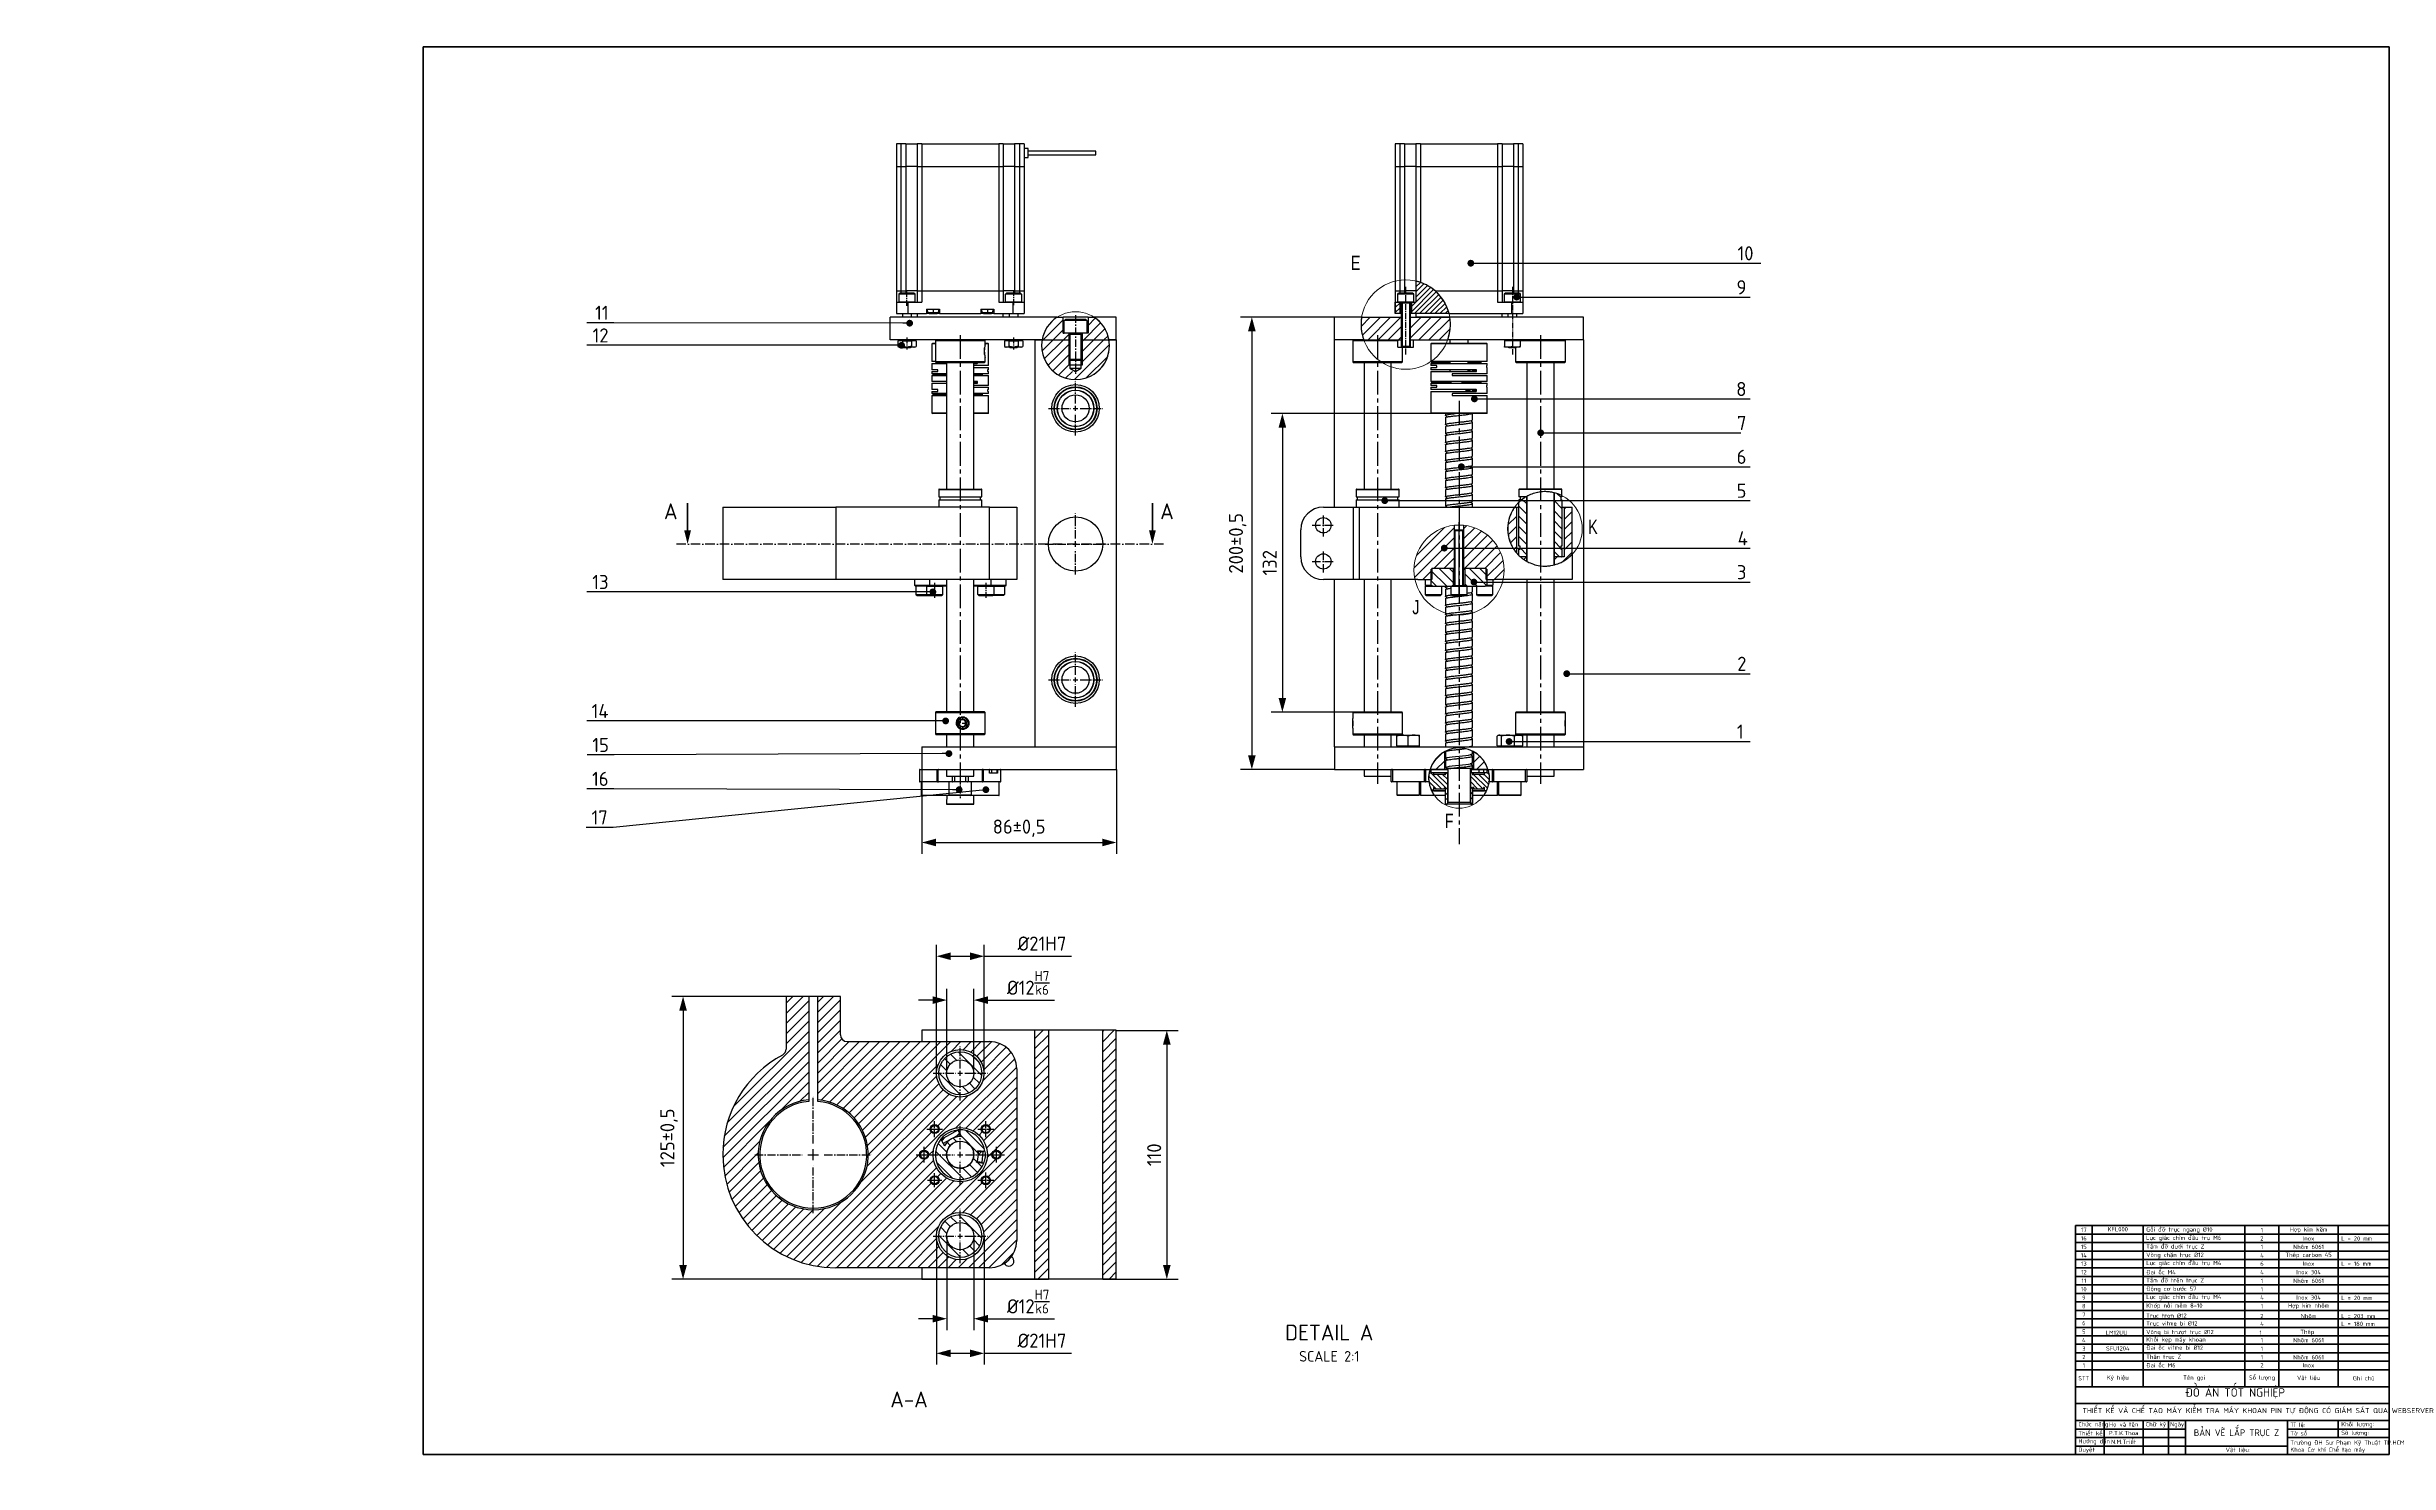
# Model space of a CAD drawing. Header units: millimetres. Extents: x 55 to 6841, y 61 to 3739.
# Drawn here: x 3079 to 4114, y 3112 to 3739 of the extents above; entities that cross this region are included whole.
import ezdxf
from ezdxf import colors
from ezdxf.entities.mleader import LeaderData, LeaderLine
from ezdxf.math import Vec2, Vec3

# ---------------------------------------------------------------- set-up
doc = ezdxf.new("R2010")
doc.units = ezdxf.units.MM
doc.header["$LTSCALE"] = 0.7
doc.header["$PDMODE"] = 35
doc.header["$PDSIZE"] = -4
for name, pattern in [('ACAD_ISO10W100', [18, 12, -3, 0, -3]), ('CENTER', [50.8, 31.75, -6.35, 6.35, -6.35]), ('CENTER2', [1.125, 0.75, -0.125, 0.125, -0.125])]:
    doc.linetypes.add(name, pattern=pattern)
doc.layers.get('0').update_dxf_attribs({"color": 255})
for name, color, linetype, lineweight in [('AM_5', 10, 'Continuous', 25), ('AMC_Contour', 7, 'Continuous', 50), ('DIM', 94, 'Continuous', 25), ('KHUNGBV', 5, 'Continuous', 70), ('mãnh', 7, 'Continuous', 18), ('netdam', 7, 'Continuous', 40)]:
    doc.layers.add(name, color=color, linetype=linetype, lineweight=lineweight)
doc.layers.add('DTAM', color=6, linetype='CENTER')
doc.styles.add('SLDTEXTSTYLE0', font='TXT', dxfattribs={"width": 0.75})
doc.styles.add('TCVN-7284', font='tcvn+7284-2003r.ttf')
doc.styles.add('TCVN7824', font='tcvn+7284-2003r.ttf', dxfattribs={"height": 3.5})
doc.dimstyles.new('TCVN_ISO-25_RadiusDia', dxfattribs={"dimtxt": 2.5, "dimasz": 2.5, "dimexe": 2, "dimexo": 0, "dimgap": 1, "dimtad": 1, "dimtoh": 1, "dimtxsty": 'TCVN-7284', "dimblk": 'Arrow', "dimcen": 0, "dimclrd": 256, "dimclre": 256, "dimclrt": 256, "dimadec": 0, "dimazin": 0, "dimtfac": 1, "dimtofl": 0, "dimtmove": 0, "dimatfit": 3, "dimldrblk": 'Arrow', "dimfxl": 1, "dimlwd": -1, "dimlwe": -1, "dimarcsym": 0})
pattern_1 = [(45, (2748.1636, 3264.9833), (-2.245064, 2.245064), [])]
pattern_2 = [(135, (1297.8198, 1302.1498), (-2.245064, -2.245064), [])]

# ---------------------------------------------------------------- blocks, each defined once
blk = doc.blocks.new('dfhjd')
at = {"layer": 'KHUNGBV', "color": 9, "ltscale": 5}
for p, q in [((6559.4, 3469.7), (7718.4, 3469.7)), ((6559.4, 2639.7), (6559.4, 3469.7)), ((7718.4, 3469.7), (7718.4, 2639.7)), ((7718.4, 2639.7), (6559.4, 2639.7))]:
    blk.add_line(p, q, dxfattribs=at)
blk = doc.blocks.new('Arrow')
at = {"layer": 'DIM'}
blk.add_solid([(-1, 0.27), (-1, -0.27), (0, 0)], dxfattribs=at)
blk = doc.blocks.new('*D878')
at = {"layer": 'Defpoints', "color": 0, "ltscale": 0.2, "transparency": 16777216}
for p in [(3648.1, 3619), (3611.5, 3419), (3648.1, 3419)]:
    blk.add_point(p, dxfattribs=at)
at = {"layer": 'DIM', "ltscale": 0.2, "transparency": 16777216}
for p, q in [((3648.1, 3619), (3606.5, 3619)), ((3611.5, 3612.7), (3611.5, 3425.2)), ((3648.1, 3419), (3606.5, 3419))]:
    blk.add_line(p, q, dxfattribs=at)
at = {"layer": 'DIM', "ltscale": 0.2, "transparency": 16777216, "xscale": 6.25, "yscale": 6.25, "zscale": 6.25}
for p, rotation in [((3611.5, 3619), 90), ((3611.5, 3419), 270)]:
    blk.add_blockref('Arrow', p, dxfattribs=dict(at, rotation=rotation))
at = {"layer": 'DIM', "ltscale": 0.2, "transparency": 16777216, "insert": (3605.2, 3519), "char_height": 6.25, "attachment_point": 5, "rotation": 90, "style": 'TCVN-7284'}
blk.add_mtext('200±0,5', dxfattribs=at)
blk = doc.blocks.new('*D879')
at = {"layer": 'Defpoints', "color": 0, "ltscale": 0.2, "transparency": 16777216}
for p in [(3690.8, 3576.4), (3625, 3444.4), (3677.9, 3444.4)]:
    blk.add_point(p, dxfattribs=at)
at = {"layer": 'DIM', "ltscale": 0.2, "transparency": 16777216}
for p, q in [((3690.8, 3576.4), (3620, 3576.4)), ((3625, 3570.1), (3625, 3450.6)), ((3677.9, 3444.4), (3620, 3444.4))]:
    blk.add_line(p, q, dxfattribs=at)
at = {"layer": 'DIM', "ltscale": 0.2, "transparency": 16777216, "xscale": 6.25, "yscale": 6.25, "zscale": 6.25}
for p, rotation in [((3625, 3576.4), 90), ((3625, 3444.4), 270)]:
    blk.add_blockref('Arrow', p, dxfattribs=dict(at, rotation=rotation))
at = {"layer": 'DIM', "ltscale": 0.2, "transparency": 16777216, "insert": (3619.4, 3510.4), "char_height": 6.25, "attachment_point": 5, "rotation": 90, "style": 'TCVN-7284'}
blk.add_mtext('132', dxfattribs=at)
blk = doc.blocks.new('*D880')
at = {"layer": 'Defpoints', "color": 0, "ltscale": 0.2, "transparency": 16777216}
for p in [(3429.6, 3318.6), (3360, 3193.6), (3551.6, 3193.6)]:
    blk.add_point(p, dxfattribs=at)
at = {"layer": 'DIM', "ltscale": 0.2, "transparency": 16777216}
for p, q in [((3429.6, 3318.6), (3355, 3318.6)), ((3360, 3312.4), (3360, 3199.9)), ((3551.6, 3193.6), (3355, 3193.6))]:
    blk.add_line(p, q, dxfattribs=at)
at = {"layer": 'DIM', "ltscale": 0.2, "transparency": 16777216, "xscale": 6.25, "yscale": 6.25, "zscale": 6.25}
for p, rotation in [((3360, 3318.6), 90), ((3360, 3193.6), 270)]:
    blk.add_blockref('Arrow', p, dxfattribs=dict(at, rotation=rotation))
at = {"layer": 'DIM', "ltscale": 0.2, "transparency": 16777216, "insert": (3353.8, 3256.1), "char_height": 6.25, "attachment_point": 5, "rotation": 90, "style": 'TCVN-7284'}
blk.add_mtext('125±0,5', dxfattribs=at)
blk = doc.blocks.new('*D882')
at = {"layer": 'Defpoints', "color": 0, "ltscale": 0.2, "transparency": 16777216}
for p in [(3488.6, 3317), (3476.6, 3284.6), (3488.6, 3284.6)]:
    blk.add_point(p, dxfattribs=at)
at = {"layer": 'DIM', "ltscale": 0.2, "transparency": 16777216}
for p, q in [((3470.3, 3317), (3464.1, 3317)), ((3476.6, 3284.6), (3476.6, 3322)), ((3488.6, 3284.6), (3488.6, 3322)), ((3494.8, 3317), (3524.2, 3317))]:
    blk.add_line(p, q, dxfattribs=at)
at = {"layer": 'DIM', "ltscale": 0.2, "transparency": 16777216, "xscale": 6.25, "yscale": 6.25, "zscale": 6.25}
blk.add_blockref('Arrow', (3476.6, 3317), dxfattribs=at)
at = {"layer": 'DIM', "ltscale": 0.2, "transparency": 16777216, "xscale": 6.25, "yscale": 6.25, "zscale": 6.25, "rotation": 180}
blk.add_blockref('Arrow', (3488.6, 3317), dxfattribs=at)
at = {"layer": 'DIM', "ltscale": 0.2, "transparency": 16777216, "insert": (3512.6, 3324.6), "char_height": 6.25, "attachment_point": 5, "style": 'TCVN-7284'}
blk.add_mtext('%%c12{\\H0.7x;\\SH7/k6;}', dxfattribs=at)
blk = doc.blocks.new('*D883')
at = {"layer": 'Defpoints', "color": 0, "ltscale": 0.2, "transparency": 16777216}
for p in [(3493.1, 3336.4), (3472.1, 3284.6), (3493.1, 3284.6)]:
    blk.add_point(p, dxfattribs=at)
at = {"layer": 'DIM', "ltscale": 0.2, "transparency": 16777216}
for p, q in [((3472.1, 3284.6), (3472.1, 3341.4)), ((3478.3, 3336.4), (3486.8, 3336.4)), ((3493.1, 3284.6), (3493.1, 3341.4)), ((3493.1, 3336.4), (3531.8, 3336.4))]:
    blk.add_line(p, q, dxfattribs=at)
at = {"layer": 'DIM', "ltscale": 0.2, "transparency": 16777216, "xscale": 6.25, "yscale": 6.25, "zscale": 6.25, "rotation": 180}
blk.add_blockref('Arrow', (3472.1, 3336.4), dxfattribs=at)
at = {"layer": 'DIM', "ltscale": 0.2, "transparency": 16777216, "xscale": 6.25, "yscale": 6.25, "zscale": 6.25}
blk.add_blockref('Arrow', (3493.1, 3336.4), dxfattribs=at)
at = {"layer": 'DIM', "ltscale": 0.2, "transparency": 16777216, "insert": (3518.7, 3342), "char_height": 6.25, "attachment_point": 5, "style": 'TCVN-7284'}
blk.add_mtext('%%c21H7', dxfattribs=at)
blk = doc.blocks.new('*D884')
at = {"layer": 'Defpoints', "color": 0, "ltscale": 0.2, "transparency": 16777216}
for p in [(3476.6, 3212.6), (3488.6, 3212.6), (3488.6, 3176.1)]:
    blk.add_point(p, dxfattribs=at)
at = {"layer": 'DIM', "ltscale": 0.2, "transparency": 16777216}
for p, q in [((3476.6, 3212.6), (3476.6, 3171.1)), ((3488.6, 3212.6), (3488.6, 3171.1)), ((3470.3, 3176.1), (3464.1, 3176.1)), ((3494.8, 3176.1), (3524.2, 3176.1))]:
    blk.add_line(p, q, dxfattribs=at)
at = {"layer": 'DIM', "ltscale": 0.2, "transparency": 16777216, "xscale": 6.25, "yscale": 6.25, "zscale": 6.25}
blk.add_blockref('Arrow', (3476.6, 3176.1), dxfattribs=at)
at = {"layer": 'DIM', "ltscale": 0.2, "transparency": 16777216, "xscale": 6.25, "yscale": 6.25, "zscale": 6.25, "rotation": 180}
blk.add_blockref('Arrow', (3488.6, 3176.1), dxfattribs=at)
at = {"layer": 'DIM', "ltscale": 0.2, "transparency": 16777216, "insert": (3512.6, 3183.7), "char_height": 6.25, "attachment_point": 5, "style": 'TCVN-7284'}
blk.add_mtext('%%C12{\\H0.7x;\\SH7/k6;}', dxfattribs=at)
blk = doc.blocks.new('*D885')
at = {"layer": 'Defpoints', "color": 0, "ltscale": 0.2, "transparency": 16777216}
for p in [(3472.1, 3212.6), (3493.1, 3212.6), (3493.1, 3160.8)]:
    blk.add_point(p, dxfattribs=at)
at = {"layer": 'DIM', "ltscale": 0.2, "transparency": 16777216}
for p, q in [((3472.1, 3212.6), (3472.1, 3155.8)), ((3493.1, 3212.6), (3493.1, 3155.8)), ((3478.3, 3160.8), (3486.8, 3160.8)), ((3493.1, 3160.8), (3531.8, 3160.8))]:
    blk.add_line(p, q, dxfattribs=at)
at = {"layer": 'DIM', "ltscale": 0.2, "transparency": 16777216, "xscale": 6.25, "yscale": 6.25, "zscale": 6.25, "rotation": 180}
blk.add_blockref('Arrow', (3472.1, 3160.8), dxfattribs=at)
at = {"layer": 'DIM', "ltscale": 0.2, "transparency": 16777216, "xscale": 6.25, "yscale": 6.25, "zscale": 6.25}
blk.add_blockref('Arrow', (3493.1, 3160.8), dxfattribs=at)
at = {"layer": 'DIM', "ltscale": 0.2, "transparency": 16777216, "insert": (3518.7, 3166.4), "char_height": 6.25, "attachment_point": 5, "style": 'TCVN-7284'}
blk.add_mtext('%%c21H7', dxfattribs=at)
blk = doc.blocks.new('_Dot')
at = {"color": 0, "linetype": 'ByBlock', "lineweight": -2}
blk.add_line((-0.5, 0), (-1, 0), dxfattribs=at)
at = {"color": 0, "linetype": 'ByBlock', "const_width": 0.5}
blk.add_lwpolyline([(-0.25, 0, 1), (0.25, 0, 1)], format="xyb", close=True, dxfattribs=at)
blk = doc.blocks.new('*D881')
at = {"layer": 'Defpoints', "color": 0, "ltscale": 0.2, "transparency": 16777216}
for p in [(3551.6, 3303.6), (3551.6, 3193.6), (3573.9, 3193.6)]:
    blk.add_point(p, dxfattribs=at)
at = {"layer": 'DIM', "ltscale": 0.2, "transparency": 16777216}
for p, q in [((3551.6, 3303.6), (3578.9, 3303.6)), ((3573.9, 3297.4), (3573.9, 3199.9)), ((3551.6, 3193.6), (3578.9, 3193.6))]:
    blk.add_line(p, q, dxfattribs=at)
at = {"layer": 'DIM', "ltscale": 0.2, "transparency": 16777216, "xscale": 6.25, "yscale": 6.25, "zscale": 6.25}
for p, rotation in [((3573.9, 3303.6), 90), ((3573.9, 3193.6), 270)]:
    blk.add_blockref('Arrow', p, dxfattribs=dict(at, rotation=rotation))
at = {"layer": 'DIM', "ltscale": 0.2, "transparency": 16777216, "insert": (3568.3, 3248.6), "char_height": 6.25, "attachment_point": 5, "rotation": 90, "style": 'TCVN-7284'}
blk.add_mtext('110', dxfattribs=at)
blk = doc.blocks.new('*D886')
at = {"layer": 'Defpoints', "color": 0, "ltscale": 0.2, "transparency": 16777216}
for p in [(3465.6, 3419), (3551.6, 3419), (3551.6, 3386.7)]:
    blk.add_point(p, dxfattribs=at)
at = {"layer": 'DIM', "ltscale": 0.2, "transparency": 16777216}
for p, q in [((3465.6, 3419), (3465.6, 3381.7)), ((3551.6, 3419), (3551.6, 3381.7)), ((3471.8, 3386.7), (3545.3, 3386.7))]:
    blk.add_line(p, q, dxfattribs=at)
at = {"layer": 'DIM', "ltscale": 0.2, "transparency": 16777216, "xscale": 6.25, "yscale": 6.25, "zscale": 6.25, "rotation": 180}
blk.add_blockref('Arrow', (3465.6, 3386.7), dxfattribs=at)
at = {"layer": 'DIM', "ltscale": 0.2, "transparency": 16777216, "xscale": 6.25, "yscale": 6.25, "zscale": 6.25}
blk.add_blockref('Arrow', (3551.6, 3386.7), dxfattribs=at)
at = {"layer": 'DIM', "ltscale": 0.2, "transparency": 16777216, "insert": (3508.6, 3393), "char_height": 6.25, "attachment_point": 5, "style": 'TCVN-7284'}
blk.add_mtext('86±0,5', dxfattribs=at)
blk = doc.blocks.new('*U856')
at = {"layer": 'AM_5', "color": 0, "linetype": 'CENTER2', "ltscale": 7, "transparency": 16777216}
for p, q in [((0, 4.9), (0, 25.8)), ((-25.8, 0), (-4.9, 0)), ((4.9, 0), (25.8, 0)), ((0, -25.8), (0, -4.9))]:
    blk.add_line(p, q, dxfattribs=at)
at = {"layer": 'AM_5', "color": 0, "linetype": 'Continuous', "ltscale": 7, "transparency": 16777216}
for p, q in [((-2.4, 0), (2.4, 0)), ((0, -2.4), (0, 2.4))]:
    blk.add_line(p, q, dxfattribs=at)
blk = doc.blocks.new('*U857')
at = {"layer": 'AM_5', "color": 0, "linetype": 'CENTER2', "ltscale": 7, "transparency": 16777216}
for p, q in [((0, 2.1), (0, 12)), ((-12, 0), (-2.1, 0)), ((2.1, 0), (12, 0)), ((0, -12), (0, -2.1))]:
    blk.add_line(p, q, dxfattribs=at)
at = {"layer": 'AM_5', "color": 0, "linetype": 'Continuous', "ltscale": 7, "transparency": 16777216}
for p, q in [((-1.05, 0), (1.05, 0)), ((0, -1.05), (0, 1.05))]:
    blk.add_line(p, q, dxfattribs=at)
blk = doc.blocks.new('*U858')
at = {"layer": 'AM_5', "color": 0, "linetype": 'CENTER2', "ltscale": 7, "transparency": 16777216}
for p, q in [((0, 2.4), (0, 13.5)), ((-13.5, 0), (-2.4, 0)), ((2.4, 0), (13.5, 0)), ((0, -13.5), (0, -2.4))]:
    blk.add_line(p, q, dxfattribs=at)
at = {"layer": 'AM_5', "color": 0, "linetype": 'Continuous', "ltscale": 7, "transparency": 16777216}
for p, q in [((-1.2, 0), (1.2, 0)), ((0, -1.2), (0, 1.2))]:
    blk.add_line(p, q, dxfattribs=at)
blk = doc.blocks.new('*U859')
at = {"layer": 'AM_5', "color": 0, "linetype": 'CENTER2', "ltscale": 7, "transparency": 16777216}
for p, q in [((0, 2.1), (0, 12)), ((-12, 0), (-2.1, 0)), ((2.1, 0), (12, 0)), ((0, -12), (0, -2.1))]:
    blk.add_line(p, q, dxfattribs=at)
at = {"layer": 'AM_5', "color": 0, "linetype": 'Continuous', "ltscale": 7, "transparency": 16777216}
for p, q in [((-1.05, 0), (1.05, 0)), ((0, -1.05), (0, 1.05))]:
    blk.add_line(p, q, dxfattribs=at)
blk = doc.blocks.new('*U860')
at = {"layer": 'AM_5', "color": 0, "linetype": 'CENTER2', "ltscale": 7, "transparency": 16777216}
for p, q in [((0, 2.1), (0, 12)), ((-12, 0), (-2.1, 0)), ((2.1, 0), (12, 0)), ((0, -12), (0, -2.1))]:
    blk.add_line(p, q, dxfattribs=at)
at = {"layer": 'AM_5', "color": 0, "linetype": 'Continuous', "ltscale": 7, "transparency": 16777216}
for p, q in [((-1.05, 0), (1.05, 0)), ((0, -1.05), (0, 1.05))]:
    blk.add_line(p, q, dxfattribs=at)
blk = doc.blocks.new('*U861')
at = {"layer": 'AM_5', "color": 0, "linetype": 'CENTER2', "ltscale": 7, "transparency": 16777216}
for p, q in [((0, 2.4), (0, 13.5)), ((-13.5, 0), (-2.4, 0)), ((2.4, 0), (13.5, 0)), ((0, -13.5), (0, -2.4))]:
    blk.add_line(p, q, dxfattribs=at)
at = {"layer": 'AM_5', "color": 0, "linetype": 'Continuous', "ltscale": 7, "transparency": 16777216}
for p, q in [((-1.2, 0), (1.2, 0)), ((0, -1.2), (0, 1.2))]:
    blk.add_line(p, q, dxfattribs=at)
blk = doc.blocks.new('*U862')
at = {"layer": 'AM_5', "color": 0, "linetype": 'CENTER2', "ltscale": 7, "transparency": 16777216}
for p, q in [((0, 2.1), (0, 12)), ((-12, 0), (-2.1, 0)), ((2.1, 0), (12, 0)), ((0, -12), (0, -2.1))]:
    blk.add_line(p, q, dxfattribs=at)
at = {"layer": 'AM_5', "color": 0, "linetype": 'Continuous', "ltscale": 7, "transparency": 16777216}
for p, q in [((-1.05, 0), (1.05, 0)), ((0, -1.05), (0, 1.05))]:
    blk.add_line(p, q, dxfattribs=at)
blk = doc.blocks.new('*U863')
at = {"layer": 'AM_5', "color": 0, "linetype": 'CENTER2', "ltscale": 7, "transparency": 16777216}
for p, q in [((-3.5, 0), (-0.4, 0)), ((0, 0.4), (0, 3.5)), ((0.4, 0), (3.5, 0)), ((0, -3.5), (0, -0.4))]:
    blk.add_line(p, q, dxfattribs=at)
at = {"layer": 'AM_5', "color": 0, "linetype": 'Continuous', "ltscale": 7, "transparency": 16777216}
for p, q in [((-0.2, 0), (0.2, 0)), ((0, -0.2), (0, 0.2))]:
    blk.add_line(p, q, dxfattribs=at)
blk = doc.blocks.new('*U864')
at = {"layer": 'AM_5', "color": 0, "linetype": 'CENTER2', "ltscale": 7, "transparency": 16777216}
for p, q in [((-3.5, 0), (-0.4, 0)), ((0, 0.4), (0, 3.5)), ((0.4, 0), (3.5, 0)), ((0, -3.5), (0, -0.4))]:
    blk.add_line(p, q, dxfattribs=at)
at = {"layer": 'AM_5', "color": 0, "linetype": 'Continuous', "ltscale": 7, "transparency": 16777216}
for p, q in [((-0.2, 0), (0.2, 0)), ((0, -0.2), (0, 0.2))]:
    blk.add_line(p, q, dxfattribs=at)
blk = doc.blocks.new('*U865')
at = {"layer": 'AM_5', "color": 0, "linetype": 'CENTER2', "ltscale": 7, "transparency": 16777216}
for p, q in [((-3.5, 0), (-0.4, 0)), ((0, 0.4), (0, 3.5)), ((0.4, 0), (3.5, 0)), ((0, -3.5), (0, -0.4))]:
    blk.add_line(p, q, dxfattribs=at)
at = {"layer": 'AM_5', "color": 0, "linetype": 'Continuous', "ltscale": 7, "transparency": 16777216}
for p, q in [((-0.2, 0), (0.2, 0)), ((0, -0.2), (0, 0.2))]:
    blk.add_line(p, q, dxfattribs=at)
blk = doc.blocks.new('*U866')
at = {"layer": 'AM_5', "color": 0, "linetype": 'CENTER2', "ltscale": 7, "transparency": 16777216}
for p, q in [((-3.5, 0), (-0.4, 0)), ((0, 0.4), (0, 3.5)), ((0.4, 0), (3.5, 0)), ((0, -3.5), (0, -0.4))]:
    blk.add_line(p, q, dxfattribs=at)
at = {"layer": 'AM_5', "color": 0, "linetype": 'Continuous', "ltscale": 7, "transparency": 16777216}
for p, q in [((-0.2, 0), (0.2, 0)), ((0, -0.2), (0, 0.2))]:
    blk.add_line(p, q, dxfattribs=at)
blk = doc.blocks.new('*U867')
at = {"layer": 'AM_5', "color": 0, "linetype": 'CENTER2', "ltscale": 7, "transparency": 16777216}
for p, q in [((-3.11, 0), (-0.322, 0)), ((0, 0.322), (0, 3.11)), ((0.322, 0), (3.11, 0)), ((0, -3.11), (0, -0.322))]:
    blk.add_line(p, q, dxfattribs=at)
at = {"layer": 'AM_5', "color": 0, "linetype": 'Continuous', "ltscale": 7, "transparency": 16777216}
for p, q in [((-0.161, 0), (0.161, 0)), ((0, -0.161), (0, 0.161))]:
    blk.add_line(p, q, dxfattribs=at)
blk = doc.blocks.new('*U868')
at = {"layer": 'AM_5', "color": 0, "linetype": 'CENTER2', "ltscale": 7, "transparency": 16777216}
for p, q in [((-3.5, 0), (-0.4, 0)), ((0, 0.4), (0, 3.5)), ((0.4, 0), (3.5, 0)), ((0, -3.5), (0, -0.4))]:
    blk.add_line(p, q, dxfattribs=at)
at = {"layer": 'AM_5', "color": 0, "linetype": 'Continuous', "ltscale": 7, "transparency": 16777216}
for p, q in [((-0.2, 0), (0.2, 0)), ((0, -0.2), (0, 0.2))]:
    blk.add_line(p, q, dxfattribs=at)
blk = doc.blocks.new('*U869')
at = {"layer": 'AM_5', "color": 0, "linetype": 'CENTER2', "ltscale": 7, "transparency": 16777216}
for p, q in [((-4.9, 0), (-0.68, 0)), ((0, 0.68), (0, 4.9)), ((0.68, 0), (4.9, 0)), ((0, -4.9), (0, -0.68))]:
    blk.add_line(p, q, dxfattribs=at)
at = {"layer": 'AM_5', "color": 0, "linetype": 'Continuous', "ltscale": 7, "transparency": 16777216}
for p, q in [((-0.34, 0), (0.34, 0)), ((0, -0.34), (0, 0.34))]:
    blk.add_line(p, q, dxfattribs=at)
blk = doc.blocks.new('*U870')
at = {"layer": 'AM_5', "color": 0, "linetype": 'CENTER2', "ltscale": 7, "transparency": 16777216}
for p, q in [((-4.9, 0), (-0.68, 0)), ((0, 0.68), (0, 4.9)), ((0.68, 0), (4.9, 0)), ((0, -4.9), (0, -0.68))]:
    blk.add_line(p, q, dxfattribs=at)
at = {"layer": 'AM_5', "color": 0, "linetype": 'Continuous', "ltscale": 7, "transparency": 16777216}
for p, q in [((-0.34, 0), (0.34, 0)), ((0, -0.34), (0, 0.34))]:
    blk.add_line(p, q, dxfattribs=at)
blk = doc.blocks.new('*U871')
at = {"layer": 'AM_5', "color": 0, "linetype": 'CENTER2', "ltscale": 5, "transparency": 16777216}
blk.add_line((0, -3.4), (0, 3.4), dxfattribs=at)
blk = doc.blocks.new('*U872')
at = {"layer": 'AM_5', "color": 0, "linetype": 'CENTER2', "ltscale": 5, "transparency": 16777216}
blk.add_line((0, 2.7), (0, -2.7), dxfattribs=at)
blk = doc.blocks.new('*U873')
at = {"layer": 'AM_5', "color": 0, "linetype": 'CENTER2', "ltscale": 5, "transparency": 16777216}
blk.add_line((0, 2.7), (0, -2.7), dxfattribs=at)
blk = doc.blocks.new('*U874')
at = {"layer": 'AM_5', "color": 0, "linetype": 'CENTER2', "ltscale": 5, "transparency": 16777216}
blk.add_line((0, 3.4), (0, -3.4), dxfattribs=at)
blk = doc.blocks.new('*U875')
at = {"layer": 'AM_5', "color": 0, "linetype": 'CENTER2', "ltscale": 5, "transparency": 16777216}
blk.add_line((0, 4.35), (0, -4.35), dxfattribs=at)
blk = doc.blocks.new('*U876')
at = {"layer": 'AM_5', "color": 0, "linetype": 'CENTER2', "ltscale": 5, "transparency": 16777216}
blk.add_line((0, 3.4), (0, -3.4), dxfattribs=at)
blk = doc.blocks.new('*U877')
at = {"layer": 'AM_5', "color": 0, "linetype": 'CENTER2', "ltscale": 5, "transparency": 16777216}
blk.add_line((0, 3.4), (0, -3.4), dxfattribs=at)
blk = doc.blocks.new('*U895')
at = {"layer": 'AM_5', "color": 0, "linetype": 'CENTER2', "ltscale": 20, "transparency": 16777216}
blk.add_line((0, 40.1), (0, -158.4), dxfattribs=at)
blk = doc.blocks.new('*U896')
at = {"layer": 'AM_5', "color": 0, "linetype": 'CENTER2', "ltscale": 20, "transparency": 16777216}
blk.add_line((0, 40.1), (0, -158.4), dxfattribs=at)
blk = doc.blocks.new('*U897')
at = {"layer": 'AM_5', "color": 0, "linetype": 'CENTER2', "ltscale": 20, "transparency": 16777216}
blk.add_line((0, 40.1), (0, -158.4), dxfattribs=at)
blk = doc.blocks.new('*U898')
at = {"layer": 'AM_5', "color": 0, "linetype": 'CENTER2', "ltscale": 20, "transparency": 16777216}
blk.add_line((0, 103.9), (0, -92.1), dxfattribs=at)
blk = doc.blocks.new('*U902')
at = {"layer": 'AM_5', "color": 0, "linetype": 'CENTER2', "ltscale": 5, "transparency": 16777216}
blk.add_line((0, -13.205), (0, 16.705), dxfattribs=at)
blk = doc.blocks.new('*U903')
at = {"layer": 'AM_5', "color": 0, "linetype": 'CENTER2', "ltscale": 5, "transparency": 16777216}
blk.add_line((0, 12.6), (0, -17.31), dxfattribs=at)

msp = doc.modelspace()

# ---------------------------------------------------------------- hatches: boundary and pattern name
at = {"linetype": 'Continuous', "lineweight": 18}
h = msp.add_hatch(dxfattribs=at)
h.set_pattern_fill('ANSI31', color=2, scale=0.5, style=0)
h.paths.add_polyline_path([(3674.925, 3620.579), (3677.041, 3620.579), (3677.041, 3625.579), (3674.925, 3625.579)], flags=0)
h = msp.add_hatch(dxfattribs=at)
h.set_pattern_fill('ANSI31', color=2, scale=0.5, style=0)
edge = h.paths.add_edge_path(flags=0)
edge.add_line((3684.038, 3634.941), (3684.038, 3630.589))
edge.add_line((3684.038, 3630.589), (3684.088, 3630.589))
edge.add_line((3684.088, 3630.589), (3684.088, 3630.579))
edge.add_line((3684.088, 3630.579), (3684.038, 3630.579))
edge.add_line((3684.038, 3630.579), (3684.038, 3625.579))
edge.add_line((3684.038, 3625.579), (3682.041, 3625.579))
edge.add_line((3682.041, 3625.579), (3682.041, 3620.579))
edge.add_line((3682.041, 3620.579), (3698.679, 3620.579))
edge.add_arc((3679.541, 3615.713), 19.747, 14.267175, 76.836904)
h = msp.add_hatch(dxfattribs=at)
h.set_pattern_fill('ANSI31', color=92, style=0)
edge = h.paths.add_edge_path(flags=0)
edge.add_line((3518.785, 3608.979), (3530.556, 3608.979))
edge.add_line((3530.556, 3608.979), (3530.556, 3611.979))
edge.add_line((3530.556, 3611.979), (3528.056, 3611.979))
edge.add_line((3528.056, 3611.979), (3528.056, 3618.979))
edge.add_line((3528.056, 3618.979), (3525.423, 3618.979))
edge.add_arc((3533.556, 3606.378), 14.998, 122.83873, 170.012182)
h = msp.add_hatch(dxfattribs=at)
h.set_pattern_fill('ANSI31', color=92, style=0)
edge = h.paths.add_edge_path(flags=0)
edge.add_line((3536.556, 3608.979), (3548.326, 3608.979))
edge.add_arc((3533.556, 3606.378), 14.998, 9.987818, 57.16127)
edge.add_line((3541.689, 3618.979), (3539.056, 3618.979))
edge.add_line((3539.056, 3618.979), (3539.056, 3611.979))
edge.add_line((3539.056, 3611.979), (3536.556, 3611.979))
edge.add_line((3536.556, 3611.979), (3536.556, 3608.979))
h = msp.add_hatch(dxfattribs=at)
h.set_pattern_fill('ANSI31', color=92, style=0)
edge = h.paths.add_edge_path(flags=0)
edge.add_line((3660.977, 3608.979), (3677.541, 3608.979))
edge.add_line((3677.541, 3608.979), (3677.541, 3618.979))
edge.add_line((3677.541, 3618.979), (3660.066, 3618.979))
edge.add_arc((3679.541, 3615.713), 19.747, 170.478385, 199.936665)
h = msp.add_hatch(dxfattribs=at)
h.set_pattern_fill('ANSI31', color=92, style=0)
edge = h.paths.add_edge_path(flags=0)
edge.add_line((3681.541, 3608.979), (3698.105, 3608.979))
edge.add_arc((3679.541, 3615.713), 19.747, 340.063335, 369.521615)
edge.add_line((3699.016, 3618.979), (3681.541, 3618.979))
edge.add_line((3681.541, 3618.979), (3681.541, 3608.979))
h = msp.add_hatch(dxfattribs=at)
h.set_pattern_fill('ANSI31', color=92, style=0)
edge = h.paths.add_edge_path()
edge.add_arc((3533.556, 3606.378), 14.998, 170.012182, 369.987818)
edge.add_line((3548.326, 3608.979), (3536.556, 3608.979))
edge.add_line((3536.556, 3608.979), (3536.556, 3595.036))
edge.add_line((3536.556, 3595.036), (3530.556, 3595.036))
edge.add_line((3530.556, 3595.036), (3530.556, 3608.979))
edge.add_line((3530.556, 3608.979), (3518.785, 3608.979))
h = msp.add_hatch(dxfattribs=at)
h.set_pattern_fill('ANSI31', color=92, style=0)
edge = h.paths.add_edge_path(flags=0)
edge.add_line((3728.611, 3514.689), (3728.611, 3534.979))
edge.add_line((3728.611, 3534.979), (3727.74, 3534.979))
edge.add_arc((3741.111, 3525.39), 16.455, 144.353391, 220.565347)
h = msp.add_hatch(dxfattribs=at)
h.set_pattern_fill('ANSI31', color=6, angle=90, style=0)
edge = h.paths.add_edge_path(flags=0)
edge.add_arc((3741.111, 3525.39), 16.455, 225.661857, 228.957765)
edge.add_line((3730.307, 3512.979), (3731.011, 3512.979))
edge.add_line((3731.011, 3512.979), (3731.011, 3513.079))
edge.add_line((3731.011, 3513.079), (3731.111, 3513.079))
edge.add_line((3731.111, 3513.079), (3731.111, 3512.979))
edge.add_line((3731.111, 3512.979), (3733.111, 3512.979))
edge.add_line((3733.111, 3512.979), (3733.111, 3539.769))
edge.add_arc((3741.111, 3525.39), 16.455, 119.090169, 134.338143)
edge.add_line((3729.611, 3537.159), (3729.611, 3517.779))
edge.add_line((3729.611, 3517.779), (3730.111, 3517.779))
edge.add_line((3730.111, 3517.779), (3730.111, 3516.429))
edge.add_line((3730.111, 3516.429), (3729.611, 3516.429))
edge.add_line((3729.611, 3516.429), (3729.611, 3513.621))
h = msp.add_hatch(dxfattribs=at)
h.set_pattern_fill('ANSI31', color=6, angle=90, style=0)
edge = h.paths.add_edge_path(flags=0)
edge.add_arc((3741.111, 3525.39), 16.455, 62.883654, 75.930852)
edge.add_line((3745.111, 3541.351), (3745.111, 3512.979))
edge.add_line((3745.111, 3512.979), (3747.111, 3512.979))
edge.add_line((3747.111, 3512.979), (3747.111, 3513.079))
edge.add_line((3747.111, 3513.079), (3747.211, 3513.079))
edge.add_line((3747.211, 3513.079), (3747.211, 3512.979))
edge.add_line((3747.211, 3512.979), (3748.411, 3512.979))
edge.add_arc((3748.411, 3513.179), 0.2, 270, 360)
edge.add_line((3748.611, 3513.179), (3748.611, 3516.429))
edge.add_line((3748.611, 3516.429), (3748.111, 3516.429))
edge.add_line((3748.111, 3516.429), (3748.111, 3517.779))
edge.add_line((3748.111, 3517.779), (3748.611, 3517.779))
edge.add_line((3748.611, 3517.779), (3748.611, 3538.179))
edge.add_line((3748.611, 3538.179), (3748.111, 3538.179))
edge.add_line((3748.111, 3538.179), (3748.111, 3539.529))
edge.add_line((3748.111, 3539.529), (3748.611, 3539.529))
edge.add_line((3748.611, 3539.529), (3748.611, 3540.036))
h = msp.add_hatch(dxfattribs=at)
h.set_pattern_fill('ANSI31', color=92, style=0)
edge = h.paths.add_edge_path(flags=0)
edge.add_line((3753.111, 3514.131), (3753.111, 3534.979))
edge.add_line((3753.111, 3534.979), (3749.611, 3534.979))
edge.add_line((3749.611, 3534.979), (3749.611, 3512.979))
edge.add_line((3749.611, 3512.979), (3745.111, 3512.979))
edge.add_line((3745.111, 3512.979), (3745.111, 3509.429))
edge.add_arc((3741.111, 3525.39), 16.455, 284.069148, 316.825915)
h = msp.add_hatch(dxfattribs=at)
h.set_pattern_fill('ANSI31', color=92, style=0)
edge = h.paths.add_edge_path()
edge.add_line((3683.643, 3502.979), (3691.111, 3502.979))
edge.add_line((3691.111, 3502.979), (3691.111, 3507.979))
edge.add_line((3691.111, 3507.979), (3701.111, 3507.979))
edge.add_line((3701.111, 3507.979), (3701.112, 3526.993))
edge.add_arc((3703.112, 3507.177), 19.916, 95.761011, 192.166746)
h = msp.add_hatch(dxfattribs=at)
h.set_pattern_fill('ANSI31', color=92, style=0)
h.set_pattern_definition([(45, (1840.4193, 2895.5275), (-2.245064, 2.245064), [])])
edge = h.paths.add_edge_path()
edge.add_line((3715.111, 3502.979), (3722.58, 3502.979))
edge.add_arc((3703.109, 3507.177), 19.918, 347.835136, 444.229997)
edge.add_line((3705.111, 3526.993), (3705.111, 3507.979))
edge.add_line((3705.111, 3507.979), (3715.111, 3507.979))
edge.add_line((3715.111, 3507.979), (3715.111, 3502.979))
h = msp.add_hatch(dxfattribs=at)
h.set_pattern_fill('ANSI31', color=92, style=0)
edge = h.paths.add_edge_path(flags=0)
edge.add_line((3733.111, 3512.979), (3730.307, 3512.979))
edge.add_arc((3741.111, 3525.39), 16.455, 228.957765, 240.909831)
edge.add_line((3733.111, 3511.011), (3733.111, 3512.979))
h = msp.add_hatch(dxfattribs=at)
h.set_pattern_fill('ANSI31', angle=90, style=0)
edge = h.paths.add_edge_path(flags=0)
edge.add_line((3700.611, 3500.479), (3700.611, 3507.479))
edge.add_line((3700.611, 3507.479), (3700.111, 3507.979))
edge.add_line((3700.111, 3507.979), (3691.533, 3507.979))
edge.add_spline(control_points=[(3691.533, 3507.979), (3691.253, 3507.815), (3690.975, 3507.649), (3690.699, 3507.479)], knot_values=[0.05184248, 0.05184248, 0.05184248, 0.05184248, 0.05280895, 0.05280895, 0.05280895, 0.05280895], weights=[1, 1, 1, 1], degree=3, periodic=0)
edge.add_line((3690.699, 3507.479), (3690.699, 3500.479))
edge.add_spline(control_points=[(3690.699, 3500.479), (3690.975, 3500.31), (3691.253, 3500.143), (3691.533, 3499.979)], knot_values=[0.0264124, 0.0264124, 0.0264124, 0.0264124, 0.02738315, 0.02738315, 0.02738315, 0.02738315], weights=[1, 1, 1, 1], degree=3, periodic=0)
edge.add_line((3691.533, 3499.979), (3700.111, 3499.979))
edge.add_line((3700.111, 3499.979), (3700.611, 3500.479))
h = msp.add_hatch(dxfattribs=at)
h.set_pattern_fill('ANSI31', angle=90, style=0)
edge = h.paths.add_edge_path(flags=0)
edge.add_line((3706.111, 3499.979), (3714.69, 3499.979))
edge.add_spline(control_points=[(3714.69, 3499.979), (3714.969, 3500.143), (3715.247, 3500.31), (3715.523, 3500.479)], knot_values=[0.05184248, 0.05184248, 0.05184248, 0.05184248, 0.05280895, 0.05280895, 0.05280895, 0.05280895], weights=[1, 1, 1, 1], degree=3, periodic=0)
edge.add_line((3715.523, 3500.479), (3715.523, 3507.479))
edge.add_spline(control_points=[(3715.523, 3507.479), (3715.247, 3507.649), (3714.969, 3507.815), (3714.69, 3507.979)], knot_values=[0.0264124, 0.0264124, 0.0264124, 0.0264124, 0.02738315, 0.02738315, 0.02738315, 0.02738315], weights=[1, 1, 1, 1], degree=3, periodic=0)
edge.add_line((3714.69, 3507.979), (3706.111, 3507.979))
edge.add_line((3706.111, 3507.979), (3705.611, 3507.479))
edge.add_line((3705.611, 3507.479), (3705.611, 3500.479))
edge.add_line((3705.611, 3500.479), (3706.111, 3499.979))
h = msp.add_hatch(dxfattribs=at)
h.set_pattern_fill('ANSI31', color=92, style=0)
edge = h.paths.add_edge_path(flags=0)
edge.add_line((3696.611, 3418.979), (3696.611, 3426.825))
edge.add_arc((3703.111, 3415.204), 13.315, 119.219907, 163.530214)
edge.add_line((3690.342, 3418.979), (3696.611, 3418.979))
h = msp.add_hatch(dxfattribs=at)
h.set_pattern_fill('ANSI31', color=92, style=0)
edge = h.paths.add_edge_path(flags=0)
edge.add_arc((3703.111, 3415.204), 13.315, 16.469786, 60.780093)
edge.add_line((3709.611, 3426.825), (3709.611, 3418.979))
edge.add_line((3709.611, 3418.979), (3715.88, 3418.979))
h = msp.add_hatch(dxfattribs=at)
h.set_pattern_fill('ANSI31', color=70, scale=0.51, angle=90, style=0)
edge = h.paths.add_edge_path(flags=0)
edge.add_line((3691.761, 3409.479), (3691.861, 3409.579))
edge.add_line((3691.861, 3409.579), (3691.861, 3411.079))
edge.add_arc((3691.961, 3411.079), 0.1, 180, 270)
edge.add_line((3691.961, 3410.979), (3692.261, 3410.979))
edge.add_arc((3692.261, 3410.879), 0.1, 0, 90, ccw=False)
edge.add_line((3692.361, 3410.879), (3692.361, 3410.579))
edge.add_arc((3692.461, 3410.579), 0.1, 180, 270)
edge.add_line((3692.461, 3410.479), (3696.511, 3410.479))
edge.add_arc((3696.511, 3410.579), 0.1, 270, 360)
edge.add_line((3696.611, 3410.579), (3696.611, 3410.879))
edge.add_arc((3696.711, 3410.879), 0.1, 90, 180, ccw=False)
edge.add_line((3696.711, 3410.979), (3697.011, 3410.979))
edge.add_arc((3697.011, 3411.079), 0.1, 270, 360)
edge.add_line((3697.111, 3411.079), (3697.111, 3403.679))
edge.add_line((3697.111, 3403.679), (3697.211, 3403.579))
edge.add_line((3697.211, 3403.579), (3697.911, 3403.579))
edge.add_line((3697.911, 3403.579), (3698.111, 3403.779))
edge.add_line((3698.111, 3403.779), (3698.111, 3417.479))
edge.add_line((3698.111, 3417.479), (3698.011, 3417.579))
edge.add_line((3698.011, 3417.579), (3697.211, 3417.579))
edge.add_line((3697.211, 3417.579), (3697.111, 3417.479))
edge.add_line((3697.111, 3417.479), (3697.111, 3416.679))
edge.add_arc((3697.011, 3416.679), 0.1, 360, 450)
edge.add_line((3697.011, 3416.779), (3696.711, 3416.779))
edge.add_arc((3696.711, 3416.879), 0.1, 180, 270, ccw=False)
edge.add_line((3696.611, 3416.879), (3696.611, 3416.979))
edge.add_line((3696.611, 3416.979), (3692.361, 3416.979))
edge.add_line((3692.361, 3416.979), (3692.361, 3416.879))
edge.add_arc((3692.261, 3416.879), 0.1, 270, 360, ccw=False)
edge.add_line((3692.261, 3416.779), (3691.961, 3416.779))
edge.add_arc((3691.961, 3416.679), 0.1, 90, 180)
edge.add_line((3691.861, 3416.679), (3691.861, 3417.479))
edge.add_line((3691.861, 3417.479), (3691.761, 3417.579))
edge.add_line((3691.761, 3417.579), (3690.711, 3417.579))
edge.add_line((3690.711, 3417.579), (3690.64, 3417.509))
edge.add_arc((3690.57, 3417.579), 0.1, 270, 315, ccw=False)
edge.add_line((3690.57, 3417.479), (3689.992, 3417.479))
edge.add_arc((3703.111, 3415.204), 13.315, 170.162367, 205.464971)
edge.add_line((3691.089, 3409.479), (3691.761, 3409.479))
h = msp.add_hatch(dxfattribs=at)
h.set_pattern_fill('ANSI31', color=70, scale=0.51, angle=90, style=0)
edge = h.paths.add_edge_path(flags=0)
edge.add_arc((3703.111, 3415.204), 13.315, 334.535029, 369.837633)
edge.add_line((3716.23, 3417.479), (3715.652, 3417.479))
edge.add_arc((3715.652, 3417.579), 0.1, 225, 270, ccw=False)
edge.add_line((3715.582, 3417.509), (3715.511, 3417.579))
edge.add_line((3715.511, 3417.579), (3714.461, 3417.579))
edge.add_line((3714.461, 3417.579), (3714.361, 3417.479))
edge.add_line((3714.361, 3417.479), (3714.361, 3416.679))
edge.add_arc((3714.261, 3416.679), 0.1, 0, 90)
edge.add_line((3714.261, 3416.779), (3713.961, 3416.779))
edge.add_arc((3713.961, 3416.879), 0.1, 180, 270, ccw=False)
edge.add_line((3713.861, 3416.879), (3713.861, 3416.979))
edge.add_line((3713.861, 3416.979), (3709.611, 3416.979))
edge.add_line((3709.611, 3416.979), (3709.611, 3416.879))
edge.add_arc((3709.511, 3416.879), 0.1, 270, 360, ccw=False)
edge.add_line((3709.511, 3416.779), (3709.211, 3416.779))
edge.add_arc((3709.211, 3416.679), 0.1, 90, 180)
edge.add_line((3709.111, 3416.679), (3709.111, 3417.479))
edge.add_line((3709.111, 3417.479), (3709.011, 3417.579))
edge.add_line((3709.011, 3417.579), (3708.211, 3417.579))
edge.add_line((3708.211, 3417.579), (3708.111, 3417.479))
edge.add_line((3708.111, 3417.479), (3708.111, 3403.779))
edge.add_line((3708.111, 3403.779), (3708.311, 3403.579))
edge.add_line((3708.311, 3403.579), (3709.011, 3403.579))
edge.add_line((3709.011, 3403.579), (3709.111, 3403.679))
edge.add_line((3709.111, 3403.679), (3709.111, 3411.079))
edge.add_arc((3709.211, 3411.079), 0.1, 180, 270)
edge.add_line((3709.211, 3410.979), (3709.511, 3410.979))
edge.add_arc((3709.511, 3410.879), 0.1, 0, 90, ccw=False)
edge.add_line((3709.611, 3410.879), (3709.611, 3410.579))
edge.add_arc((3709.711, 3410.579), 0.1, 180, 270)
edge.add_line((3709.711, 3410.479), (3713.761, 3410.479))
edge.add_arc((3713.761, 3410.579), 0.1, 270, 360)
edge.add_line((3713.861, 3410.579), (3713.861, 3410.879))
edge.add_arc((3713.961, 3410.879), 0.1, 90, 180, ccw=False)
edge.add_line((3713.961, 3410.979), (3714.261, 3410.979))
edge.add_arc((3714.261, 3411.079), 0.1, 270, 360)
edge.add_line((3714.361, 3411.079), (3714.361, 3409.579))
edge.add_line((3714.361, 3409.579), (3714.461, 3409.479))
edge.add_line((3714.461, 3409.479), (3715.133, 3409.479))
h = msp.add_hatch(dxfattribs=at)
h.set_pattern_fill('ANSI31', color=92, style=0)
h.set_pattern_definition([(45, (1297.8198, 1302.1498), (-2.245064, 2.245064), [])])
edge = h.paths.add_edge_path(flags=0)
edge.add_line((3427.556, 3198.635), (3495.556, 3198.635))
edge.add_arc((3495.556, 3210.635), 12, 270, 360)
edge.add_line((3507.556, 3210.635), (3507.556, 3286.635))
edge.add_arc((3495.556, 3286.635), 12, 0, 90)
edge.add_line((3495.556, 3298.635), (3432.556, 3298.635))
edge.add_arc((3432.556, 3301.635), 3, 180, 270, ccw=False)
edge.add_line((3429.556, 3301.635), (3429.556, 3318.635))
edge.add_line((3429.556, 3318.635), (3419.556, 3318.635))
edge.add_line((3419.556, 3318.635), (3419.556, 3272.869))
edge.add_arc((3417.556, 3248.635), 24.317, -265.282232, 85.282232, ccw=False)
edge.add_line((3415.556, 3272.869), (3415.556, 3318.635))
edge.add_line((3415.556, 3318.635), (3405.556, 3318.635))
edge.add_line((3405.556, 3318.635), (3405.556, 3295.368))
edge.add_arc((3402.556, 3295.368), 3, 298.144581, 360, ccw=False)
edge.add_arc((3427.556, 3248.635), 50, 118.144581, 180)
edge.add_arc((3427.556, 3248.635), 50, 180, 270)
edge = h.paths.add_edge_path(flags=0)
edge.add_arc((3498.556, 3248.635), 2, 0, 360)
edge = h.paths.add_edge_path(flags=0)
edge.add_arc((3493.87, 3237.321), 2, 0, 360)
edge = h.paths.add_edge_path(flags=0)
edge.add_arc((3471.242, 3237.321), 2, 0, 360)
edge = h.paths.add_edge_path(flags=0)
edge.add_arc((3466.556, 3248.635), 2, 0, 360)
edge = h.paths.add_edge_path(flags=0)
edge.add_arc((3471.242, 3259.948), 2, 0, 360)
edge = h.paths.add_edge_path(flags=0)
edge.add_arc((3493.87, 3259.948), 2, 0, 360)
edge = h.paths.add_edge_path(flags=0)
edge.add_arc((3482.556, 3248.635), 12, 0, 360)
edge = h.paths.add_edge_path(flags=0)
edge.add_arc((3482.556, 3284.635), 10.5, 0, 360)
edge = h.paths.add_edge_path(flags=0)
edge.add_arc((3482.556, 3212.635), 10.5, 0, 360)
h = msp.add_hatch(dxfattribs=at)
h.set_pattern_fill('ANSI31', color=6, angle=90, style=0)
h.set_pattern_definition(pattern_2)
edge = h.paths.add_edge_path(flags=0)
edge.add_arc((3482.556, 3284.635), 9.5, 0, 360)
edge = h.paths.add_edge_path(flags=0)
edge.add_arc((3482.556, 3284.635), 6, 0, 360)
h = msp.add_hatch(dxfattribs=at)
h.set_pattern_fill('ANSI31', color=92, style=0)
h.paths.add_polyline_path([(3515.556, 3303.635), (3515.556, 3193.635), (3521.556, 3193.635), (3521.556, 3303.635)], flags=0)
h = msp.add_hatch(dxfattribs=at)
h.set_pattern_fill('ANSI31', color=92, style=0)
h.paths.add_polyline_path([(3545.556, 3193.635), (3551.556, 3193.635), (3551.556, 3303.635), (3545.556, 3303.635)], flags=0)
h = msp.add_hatch(dxfattribs=at)
h.set_pattern_fill('ANSI31', angle=90, style=0)
h.set_pattern_definition(pattern_2)
edge = h.paths.add_edge_path(flags=0)
edge.add_line((3481.574, 3259.591), (3483.183, 3256.61))
edge.add_arc((3482.556, 3248.635), 8, 85.50483, 151.205552)
edge.add_line((3475.545, 3252.488), (3473.936, 3255.469))
edge.add_arc((3482.556, 3248.635), 11, 141.590408, 340.448463)
edge.add_line((3492.922, 3244.953), (3489.82, 3245.284))
edge.add_arc((3482.556, 3248.635), 8, 335.240475, 372.585219)
edge.add_line((3490.364, 3250.378), (3493.465, 3250.047))
edge.add_arc((3482.556, 3248.635), 11, 7.377231, 95.119974)
edge = h.paths.add_edge_path(flags=0)
edge.add_arc((3482.556, 3248.635), 6, 0, 360)
h = msp.add_hatch(dxfattribs=at)
h.set_pattern_fill('ANSI31', style=0)
h.set_pattern_definition(pattern_1)
h.paths.add_polyline_path([(3482.484, 3257.687), (3481.534, 3259.447), (3474.079, 3255.423), (3475.029, 3253.663)], flags=0)
h = msp.add_hatch(dxfattribs=at)
h.set_pattern_fill('ANSI31', style=0)
h.set_pattern_definition(pattern_1)
h.paths.add_polyline_path([(3490.258, 3245.419), (3492.247, 3245.206), (3492.752, 3249.942), (3490.763, 3250.154)], flags=0)
h = msp.add_hatch(dxfattribs=at)
h.set_pattern_fill('ANSI31', color=6, angle=90, style=0)
h.set_pattern_definition(pattern_2)
edge = h.paths.add_edge_path(flags=0)
edge.add_arc((3482.556, 3212.635), 9.5, 0, 360)
edge = h.paths.add_edge_path(flags=0)
edge.add_arc((3482.556, 3212.635), 6, 0, 360)
h = msp.add_hatch(dxfattribs=at)
h.set_pattern_fill('ANSI31', style=0)
h.set_pattern_definition([(45, (1243.0654, 2401.9812), (-2.245064, 2.245064), [])])
h.paths.add_polyline_path([(3080.187, 3115.033), (3078.687, 3115.033), (3078.687, 3112.233), (3080.187, 3112.233), (3080.537, 3112.478), (3080.537, 3115.163), (3080.187, 3115.408)])

# ---------------------------------------------------------------- linework, layer by layer
at = {"color": 7, "linetype": 'Continuous', "lineweight": 25}
for p, q in [((3454.356, 3695.579), (3454.356, 3685.579)), ((3456.356, 3695.579), (3454.356, 3695.579)), ((3456.356, 3695.579), (3456.356, 3685.579)), ((3458.506, 3695.579), (3456.356, 3695.579)), ((3458.506, 3695.579), (3458.506, 3685.579)), ((3458.506, 3695.579), (3463.506, 3695.579)), ((3463.506, 3695.579), (3463.506, 3685.579)), ((3465.506, 3695.579), (3463.506, 3695.579)), ((3465.506, 3695.579), (3465.506, 3685.579)), ((3465.506, 3695.579), (3499.606, 3695.579)), ((3499.606, 3695.579), (3499.606, 3685.579)), ((3501.606, 3695.579), (3499.606, 3695.579)), ((3501.606, 3695.579), (3501.606, 3685.579)), ((3501.606, 3695.579), (3506.606, 3695.579)), ((3506.606, 3695.579), (3506.606, 3685.579)), ((3508.756, 3695.579), (3506.606, 3695.579)), ((3508.756, 3695.579), (3508.756, 3685.579)), ((3510.756, 3695.579), (3508.756, 3695.579)), ((3510.756, 3695.579), (3510.756, 3685.579)), ((3512.556, 3693.579), (3510.756, 3693.579)), ((3510.756, 3689.579), (3512.556, 3689.579)), ((3512.556, 3689.579), (3512.556, 3693.579)), ((3542.556, 3692.409), (3512.556, 3692.409)), ((3512.556, 3690.749), (3542.556, 3690.749)), ((3542.556, 3691.579), (3542.556, 3692.409)), ((3542.556, 3690.749), (3542.556, 3691.579)), ((3674.911, 3695.579), (3674.911, 3685.579)), ((3676.911, 3695.579), (3674.911, 3695.579)), ((3676.911, 3695.579), (3676.911, 3685.579)), ((3679.061, 3695.579), (3676.911, 3695.579)), ((3679.061, 3695.579), (3679.061, 3685.579)), ((3679.061, 3695.579), (3684.061, 3695.579)), ((3684.061, 3695.579), (3684.061, 3685.579)), ((3686.061, 3695.579), (3684.061, 3695.579)), ((3686.061, 3695.579), (3686.061, 3685.579)), ((3686.061, 3695.579), (3720.161, 3695.579)), ((3720.161, 3695.579), (3720.161, 3685.579)), ((3722.161, 3695.579), (3720.161, 3695.579)), ((3722.161, 3695.579), (3722.161, 3685.579)), ((3722.161, 3695.579), (3727.161, 3695.579)), ((3727.161, 3695.579), (3727.161, 3685.579)), ((3729.311, 3695.579), (3727.161, 3695.579)), ((3729.311, 3695.579), (3729.311, 3685.579)), ((3731.311, 3695.579), (3729.311, 3695.579)), ((3731.311, 3695.579), (3731.311, 3685.579)), ((3454.356, 3685.579), (3456.356, 3685.579)), ((3454.356, 3685.569), (3454.356, 3630.589)), ((3454.356, 3685.569), (3456.356, 3685.569)), ((3454.406, 3685.569), (3454.406, 3685.579)), ((3456.356, 3685.579), (3458.506, 3685.579)), ((3456.356, 3685.569), (3456.356, 3685.579)), ((3456.356, 3685.569), (3456.356, 3630.589)), ((3456.356, 3685.569), (3458.506, 3685.569)), ((3463.506, 3685.579), (3458.506, 3685.579)), ((3458.506, 3685.569), (3458.506, 3685.579)), ((3458.506, 3685.569), (3458.506, 3630.589)), ((3463.506, 3685.569), (3458.506, 3685.569)), ((3463.506, 3685.579), (3465.506, 3685.579)), ((3463.506, 3685.569), (3463.506, 3630.589)), ((3463.506, 3685.569), (3465.506, 3685.569)), ((3463.556, 3685.569), (3463.556, 3685.579)), ((3465.506, 3685.579), (3499.606, 3685.579)), ((3465.506, 3685.569), (3465.506, 3685.579)), ((3465.506, 3685.569), (3465.506, 3630.589)), ((3465.506, 3685.569), (3499.606, 3685.569)), ((3499.606, 3685.579), (3501.606, 3685.579)), ((3499.606, 3685.569), (3499.606, 3685.579)), ((3499.606, 3685.569), (3499.606, 3630.589)), ((3499.606, 3685.569), (3501.606, 3685.569)), ((3501.556, 3685.569), (3501.556, 3685.579)), ((3506.606, 3685.579), (3501.606, 3685.579)), ((3501.606, 3685.569), (3501.606, 3630.589)), ((3506.606, 3685.569), (3501.606, 3685.569)), ((3506.606, 3685.569), (3506.606, 3685.579)), ((3506.606, 3685.579), (3508.756, 3685.579)), ((3506.606, 3685.569), (3506.606, 3630.589)), ((3506.606, 3685.569), (3508.756, 3685.569)), ((3508.756, 3685.579), (3510.756, 3685.579)), ((3508.756, 3685.569), (3508.756, 3685.579)), ((3508.756, 3685.569), (3508.756, 3630.589)), ((3508.756, 3685.569), (3510.756, 3685.569)), ((3510.706, 3685.569), (3510.706, 3685.579)), ((3510.756, 3685.569), (3510.756, 3630.589)), ((3674.911, 3685.579), (3676.911, 3685.579)), ((3674.911, 3685.569), (3674.911, 3630.589)), ((3674.911, 3685.569), (3676.911, 3685.569)), ((3674.961, 3685.569), (3674.961, 3685.579)), ((3676.911, 3685.579), (3679.061, 3685.579)), ((3676.911, 3685.569), (3676.911, 3685.579)), ((3676.911, 3685.569), (3676.911, 3630.589)), ((3676.911, 3685.569), (3679.061, 3685.569)), ((3679.061, 3685.569), (3679.061, 3685.579)), ((3684.061, 3685.579), (3679.061, 3685.579)), ((3679.061, 3685.569), (3679.061, 3630.589)), ((3684.061, 3685.569), (3679.061, 3685.569)), ((3684.061, 3685.579), (3686.061, 3685.579)), ((3684.061, 3685.569), (3684.061, 3634.936)), ((3684.061, 3685.569), (3686.061, 3685.569)), ((3684.111, 3685.569), (3684.111, 3685.579)), ((3686.061, 3685.579), (3720.161, 3685.579)), ((3686.061, 3685.569), (3686.061, 3685.579)), ((3686.061, 3685.569), (3686.061, 3634.353)), ((3686.061, 3685.569), (3720.161, 3685.569)), ((3720.161, 3685.579), (3722.161, 3685.579)), ((3720.161, 3685.569), (3720.161, 3685.579)), ((3720.161, 3685.569), (3720.161, 3630.589)), ((3720.161, 3685.569), (3722.161, 3685.569)), ((3722.111, 3685.569), (3722.111, 3685.579)), ((3727.161, 3685.579), (3722.161, 3685.579)), ((3722.161, 3685.569), (3722.161, 3630.589)), ((3727.161, 3685.569), (3722.161, 3685.569)), ((3727.161, 3685.569), (3727.161, 3685.579)), ((3727.161, 3685.579), (3729.311, 3685.579)), ((3727.161, 3685.569), (3727.161, 3630.589)), ((3727.161, 3685.569), (3729.311, 3685.569)), ((3729.311, 3685.579), (3731.311, 3685.579)), ((3729.311, 3685.569), (3729.311, 3685.579)), ((3729.311, 3685.569), (3729.311, 3630.589)), ((3729.311, 3685.569), (3731.311, 3685.569)), ((3731.261, 3685.569), (3731.261, 3685.579)), ((3731.311, 3685.569), (3731.311, 3630.589)), ((3454.356, 3630.589), (3456.356, 3630.589)), ((3454.356, 3630.579), (3454.356, 3625.579)), ((3454.356, 3630.579), (3456.356, 3630.579)), ((3454.356, 3625.579), (3454.356, 3620.579)), ((3454.356, 3625.579), (3459.356, 3625.579)), ((3454.406, 3630.589), (3454.406, 3630.579)), ((3455.486, 3629.229), (3455.836, 3629.579)), ((3455.486, 3625.579), (3455.486, 3629.229)), ((3462.486, 3629.229), (3455.486, 3629.229)), ((3462.486, 3625.579), (3455.486, 3625.579)), ((3462.136, 3629.579), (3455.836, 3629.579)), ((3456.356, 3630.589), (3458.506, 3630.589)), ((3456.356, 3630.589), (3456.356, 3630.579)), ((3456.356, 3630.579), (3458.506, 3630.579)), ((3458.506, 3630.589), (3458.506, 3630.579)), ((3463.506, 3630.589), (3458.506, 3630.589)), ((3463.506, 3630.579), (3458.506, 3630.579)), ((3459.356, 3625.579), (3459.356, 3620.579)), ((3459.356, 3625.579), (3465.506, 3625.579)), ((3462.136, 3629.579), (3462.486, 3629.229)), ((3462.486, 3629.229), (3462.486, 3625.579)), ((3463.506, 3630.589), (3465.506, 3630.589)), ((3463.506, 3630.579), (3463.506, 3625.579)), ((3463.506, 3630.579), (3465.506, 3630.579)), ((3463.556, 3630.589), (3463.556, 3630.579)), ((3465.506, 3630.589), (3499.606, 3630.589)), ((3465.506, 3630.589), (3465.506, 3630.579)), ((3465.506, 3630.579), (3465.506, 3625.579)), ((3465.506, 3630.579), (3499.606, 3630.579)), ((3499.606, 3630.589), (3501.606, 3630.589)), ((3499.606, 3630.589), (3499.606, 3630.579)), ((3499.606, 3630.579), (3499.606, 3625.579)), ((3499.606, 3630.579), (3501.606, 3630.579)), ((3499.606, 3625.579), (3505.756, 3625.579)), ((3501.556, 3630.589), (3501.556, 3630.579)), ((3506.606, 3630.589), (3501.606, 3630.589)), ((3501.606, 3630.579), (3501.606, 3625.579)), ((3506.606, 3630.579), (3501.606, 3630.579)), ((3502.626, 3629.229), (3502.976, 3629.579)), ((3502.626, 3625.579), (3502.626, 3629.229)), ((3509.626, 3629.229), (3502.626, 3629.229)), ((3509.626, 3625.579), (3502.626, 3625.579)), ((3509.276, 3629.579), (3502.976, 3629.579)), ((3505.756, 3625.579), (3505.756, 3620.579)), ((3505.756, 3625.579), (3510.756, 3625.579)), ((3506.606, 3630.589), (3506.606, 3630.579)), ((3506.606, 3630.589), (3508.756, 3630.589)), ((3506.606, 3630.579), (3508.756, 3630.579)), ((3508.756, 3630.589), (3510.756, 3630.589)), ((3508.756, 3630.589), (3508.756, 3630.579)), ((3508.756, 3630.579), (3510.756, 3630.579)), ((3509.276, 3629.579), (3509.626, 3629.229)), ((3509.626, 3629.229), (3509.626, 3625.579)), ((3510.706, 3630.589), (3510.706, 3630.579)), ((3510.756, 3630.579), (3510.756, 3625.579)), ((3510.756, 3625.579), (3510.756, 3620.579)), ((3674.911, 3630.589), (3676.911, 3630.589)), ((3674.911, 3630.579), (3674.911, 3625.579)), ((3674.911, 3630.579), (3676.911, 3630.579)), ((3674.911, 3625.579), (3674.911, 3620.579)), ((3674.911, 3625.579), (3674.925, 3625.579)), ((3674.925, 3620.579), (3674.925, 3625.579)), ((3674.925, 3625.579), (3677.041, 3625.579)), ((3674.961, 3630.589), (3674.961, 3630.579)), ((3676.041, 3629.229), (3676.391, 3629.579)), ((3676.041, 3625.579), (3676.041, 3629.229)), ((3683.041, 3629.229), (3676.041, 3629.229)), ((3677.341, 3625.579), (3676.041, 3625.579)), ((3683.041, 3625.579), (3676.041, 3625.579)), ((3682.691, 3629.579), (3676.391, 3629.579)), ((3676.911, 3630.589), (3679.061, 3630.589)), ((3676.911, 3630.589), (3676.911, 3630.579)), ((3676.911, 3630.579), (3679.061, 3630.579)), ((3677.041, 3620.579), (3677.041, 3625.579)), ((3677.768, 3629.579), (3678.655, 3629.579)), ((3680.428, 3629.579), (3678.655, 3629.579)), ((3684.038, 3630.589), (3679.061, 3630.589)), ((3679.061, 3630.589), (3679.061, 3630.579)), ((3684.038, 3630.579), (3679.061, 3630.579)), ((3681.314, 3629.579), (3680.428, 3629.579)), ((3683.041, 3625.579), (3681.741, 3625.579)), ((3682.041, 3625.579), (3682.041, 3620.579)), ((3682.041, 3625.579), (3684.038, 3625.579)), ((3682.691, 3629.579), (3683.041, 3629.229)), ((3683.041, 3629.229), (3683.041, 3625.579)), ((3684.038, 3634.941), (3684.038, 3630.589)), ((3684.088, 3630.589), (3684.038, 3630.589)), ((3684.038, 3630.579), (3684.038, 3625.579)), ((3684.038, 3630.579), (3684.088, 3630.579)), ((3684.088, 3630.589), (3684.088, 3630.579)), ((3692.527, 3630.589), (3720.161, 3630.589)), ((3692.539, 3630.579), (3692.527, 3630.589)), ((3692.539, 3630.579), (3720.161, 3630.579)), ((3720.161, 3630.589), (3722.161, 3630.589)), ((3720.161, 3630.589), (3720.161, 3630.579)), ((3720.161, 3630.579), (3720.161, 3625.579)), ((3720.161, 3630.579), (3722.161, 3630.579)), ((3720.161, 3625.579), (3726.311, 3625.579)), ((3722.111, 3630.589), (3722.111, 3630.579)), ((3727.161, 3630.589), (3722.161, 3630.589)), ((3722.161, 3630.579), (3722.161, 3625.579)), ((3727.161, 3630.579), (3722.161, 3630.579)), ((3723.181, 3629.229), (3723.531, 3629.579)), ((3723.181, 3625.579), (3723.181, 3629.229)), ((3730.181, 3629.229), (3723.181, 3629.229)), ((3730.181, 3625.579), (3723.181, 3625.579)), ((3729.831, 3629.579), (3723.531, 3629.579)), ((3726.311, 3625.579), (3726.311, 3620.579)), ((3726.311, 3625.579), (3731.311, 3625.579)), ((3727.161, 3630.589), (3727.161, 3630.579)), ((3727.161, 3630.589), (3729.311, 3630.589)), ((3727.161, 3630.579), (3729.311, 3630.579)), ((3729.311, 3630.589), (3731.311, 3630.589)), ((3729.311, 3630.589), (3729.311, 3630.579)), ((3729.311, 3630.579), (3731.311, 3630.579)), ((3729.831, 3629.579), (3730.181, 3629.229)), ((3730.181, 3629.229), (3730.181, 3625.579)), ((3731.261, 3630.589), (3731.261, 3630.579)), ((3731.311, 3630.579), (3731.311, 3625.579)), ((3731.311, 3625.579), (3731.311, 3620.579)), ((3451.556, 3608.979), (3451.556, 3618.979)), ((3525.423, 3618.979), (3451.556, 3618.979)), ((3454.356, 3620.579), (3459.356, 3620.579)), ((3456.986, 3620.579), (3456.986, 3618.979)), ((3459.356, 3620.579), (3467.706, 3620.579)), ((3460.986, 3618.979), (3460.986, 3620.579)), ((3463.506, 3620.579), (3463.506, 3619.179)), ((3463.506, 3619.179), (3463.706, 3618.979)), ((3463.506, 3619.179), (3501.606, 3619.179)), ((3467.706, 3622.579), (3473.406, 3622.579)), ((3467.706, 3622.579), (3467.706, 3620.579)), ((3469.126, 3620.579), (3467.706, 3620.579)), ((3467.81, 3622.579), (3468.223, 3621.128)), ((3468.778, 3620.637), (3468.789, 3620.637)), ((3468.789, 3620.637), (3469.126, 3620.579)), ((3469.126, 3620.579), (3468.789, 3620.637)), ((3469.126, 3620.579), (3470.356, 3620.579)), ((3470.356, 3620.637), (3470.756, 3620.637)), ((3470.356, 3620.579), (3470.356, 3620.637)), ((3470.756, 3620.579), (3470.356, 3620.579)), ((3470.556, 3622.579), (3470.556, 3621.128)), ((3470.756, 3620.637), (3470.756, 3620.579)), ((3470.756, 3620.579), (3471.985, 3620.579)), ((3472.323, 3620.637), (3471.985, 3620.579)), ((3471.985, 3620.579), (3472.323, 3620.637)), ((3473.406, 3620.579), (3471.985, 3620.579)), ((3472.323, 3620.637), (3472.334, 3620.637)), ((3472.888, 3621.128), (3473.302, 3622.579)), ((3473.406, 3622.579), (3473.406, 3620.579)), ((3473.406, 3620.579), (3491.706, 3620.579)), ((3491.706, 3622.579), (3497.406, 3622.579)), ((3491.706, 3622.579), (3491.706, 3620.579)), ((3493.126, 3620.579), (3491.706, 3620.579)), ((3491.81, 3622.579), (3492.223, 3621.128)), ((3492.778, 3620.637), (3492.789, 3620.637)), ((3492.789, 3620.637), (3493.126, 3620.579)), ((3493.126, 3620.579), (3492.789, 3620.637)), ((3493.126, 3620.579), (3494.356, 3620.579)), ((3494.356, 3620.637), (3494.756, 3620.637)), ((3494.356, 3620.579), (3494.356, 3620.637)), ((3494.756, 3620.579), (3494.356, 3620.579)), ((3494.556, 3622.579), (3494.556, 3621.128)), ((3494.756, 3620.637), (3494.756, 3620.579)), ((3494.756, 3620.579), (3495.985, 3620.579)), ((3496.323, 3620.637), (3495.985, 3620.579)), ((3495.985, 3620.579), (3496.323, 3620.637)), ((3497.406, 3620.579), (3495.985, 3620.579)), ((3496.323, 3620.637), (3496.334, 3620.637)), ((3496.888, 3621.128), (3497.302, 3622.579)), ((3497.406, 3622.579), (3497.406, 3620.579)), ((3497.406, 3620.579), (3505.756, 3620.579)), ((3501.406, 3618.979), (3501.606, 3619.179)), ((3501.606, 3619.179), (3501.606, 3620.579)), ((3504.126, 3620.579), (3504.126, 3618.979)), ((3505.756, 3620.579), (3510.756, 3620.579)), ((3508.126, 3618.979), (3508.126, 3620.579)), ((3525.423, 3618.979), (3528.056, 3618.979)), ((3528.056, 3611.979), (3528.056, 3618.979)), ((3539.056, 3618.979), (3528.056, 3618.979)), ((3538.556, 3617.479), (3528.556, 3617.479)), ((3539.056, 3618.979), (3539.056, 3611.979)), ((3539.056, 3618.979), (3541.689, 3618.979)), ((3551.556, 3618.979), (3541.689, 3618.979)), ((3551.556, 3608.979), (3551.556, 3618.979)), ((3648.111, 3608.979), (3648.111, 3618.979)), ((3660.066, 3618.979), (3648.111, 3618.979)), ((3660.066, 3618.979), (3677.541, 3618.979)), ((3674.911, 3620.579), (3674.925, 3620.579)), ((3677.041, 3620.579), (3674.925, 3620.579)), ((3677.541, 3620.579), (3677.041, 3620.579)), ((3677.541, 3618.979), (3677.541, 3608.979)), ((3682.041, 3620.579), (3681.541, 3620.579)), ((3681.541, 3608.979), (3681.541, 3618.979)), ((3681.541, 3618.979), (3699.016, 3618.979)), ((3698.679, 3620.579), (3682.041, 3620.579)), ((3684.061, 3620.579), (3684.061, 3619.179)), ((3684.061, 3619.179), (3684.261, 3618.979)), ((3684.061, 3619.179), (3722.161, 3619.179)), ((3698.679, 3620.579), (3726.311, 3620.579)), ((3758.111, 3618.979), (3699.016, 3618.979)), ((3721.961, 3618.979), (3722.161, 3619.179)), ((3722.161, 3619.179), (3722.161, 3620.579)), ((3724.681, 3620.579), (3724.681, 3618.979)), ((3726.311, 3620.579), (3731.311, 3620.579)), ((3728.681, 3618.979), (3728.681, 3620.579)), ((3758.111, 3608.979), (3758.111, 3618.979)), ((3518.785, 3608.979), (3451.556, 3608.979)), ((3455.955, 3608.579), (3454.944, 3608.579)), ((3454.944, 3608.579), (3454.944, 3606.092)), ((3454.944, 3606.092), (3455.486, 3605.779)), ((3454.944, 3606.092), (3455.955, 3605.779)), ((3455.486, 3608.979), (3455.486, 3608.579)), ((3455.955, 3605.779), (3455.486, 3605.779)), ((3456.965, 3608.579), (3455.955, 3608.579)), ((3458.986, 3605.779), (3455.955, 3605.779)), ((3456.965, 3608.579), (3456.965, 3606.092)), ((3456.965, 3608.579), (3458.986, 3608.579)), ((3457.176, 3605.779), (3457.376, 3605.579)), ((3457.376, 3605.579), (3460.596, 3605.579)), ((3458.986, 3608.579), (3461.007, 3608.579)), ((3462.017, 3605.779), (3458.986, 3605.779)), ((3460.596, 3605.579), (3460.796, 3605.779)), ((3461.007, 3608.579), (3461.007, 3606.092)), ((3462.017, 3608.579), (3461.007, 3608.579)), ((3461.007, 3606.092), (3462.017, 3605.779)), ((3463.027, 3608.579), (3462.017, 3608.579)), ((3462.486, 3605.779), (3462.017, 3605.779)), ((3462.486, 3608.579), (3462.486, 3608.979)), ((3462.486, 3605.779), (3463.027, 3606.092)), ((3463.027, 3608.579), (3463.027, 3606.092)), ((3470.256, 3607.379), (3470.056, 3607.179)), ((3470.056, 3607.179), (3470.056, 3599.379)), ((3471.556, 3607.179), (3470.056, 3607.179)), ((3471.556, 3607.379), (3470.256, 3607.379)), ((3471.806, 3608.979), (3471.556, 3608.729)), ((3471.556, 3608.729), (3471.556, 3599.229)), ((3471.556, 3608.729), (3493.556, 3608.729)), ((3493.556, 3608.729), (3493.306, 3608.979)), ((3493.319, 3602.442), (3493.319, 3605.493)), ((3493.556, 3606.75), (3493.556, 3608.729)), ((3494.856, 3607.379), (3493.556, 3607.379)), ((3495.056, 3607.179), (3493.556, 3607.179)), ((3495.056, 3607.179), (3494.856, 3607.379)), ((3495.056, 3597.579), (3495.056, 3607.179)), ((3503.095, 3608.579), (3502.084, 3608.579)), ((3502.084, 3608.579), (3502.084, 3606.092)), ((3502.084, 3606.092), (3502.626, 3605.779)), ((3502.084, 3606.092), (3503.095, 3605.779)), ((3502.626, 3608.979), (3502.626, 3608.579)), ((3503.095, 3605.779), (3502.626, 3605.779)), ((3504.105, 3608.579), (3503.095, 3608.579)), ((3506.126, 3605.779), (3503.095, 3605.779)), ((3504.105, 3608.579), (3504.105, 3606.092)), ((3504.105, 3608.579), (3506.126, 3608.579)), ((3504.316, 3605.779), (3504.516, 3605.579)), ((3504.516, 3605.579), (3507.736, 3605.579)), ((3506.126, 3608.579), (3508.147, 3608.579)), ((3509.157, 3605.779), (3506.126, 3605.779)), ((3507.736, 3605.579), (3507.936, 3605.779)), ((3508.147, 3608.579), (3508.147, 3606.092)), ((3509.157, 3608.579), (3508.147, 3608.579)), ((3508.147, 3606.092), (3509.157, 3605.779)), ((3510.167, 3608.579), (3509.157, 3608.579)), ((3509.626, 3605.779), (3509.157, 3605.779)), ((3509.626, 3608.579), (3509.626, 3608.979)), ((3509.626, 3605.779), (3510.167, 3606.092)), ((3510.167, 3608.579), (3510.167, 3606.092)), ((3515.556, 3608.979), (3515.556, 3428.979)), ((3515.556, 3608.979), (3518.785, 3608.979)), ((3518.785, 3608.979), (3530.556, 3608.979)), ((3518.785, 3608.979), (3530.556, 3608.979)), ((3528.056, 3611.979), (3528.556, 3611.979)), ((3531.056, 3611.479), (3530.556, 3611.979)), ((3536.556, 3611.979), (3536.056, 3611.479)), ((3536.556, 3608.979), (3548.326, 3608.979)), ((3539.056, 3611.979), (3538.556, 3611.979)), ((3551.556, 3608.979), (3548.326, 3608.979)), ((3548.326, 3608.979), (3551.556, 3608.979)), ((3551.556, 3608.979), (3551.556, 3428.979)), ((3660.977, 3608.979), (3648.111, 3608.979)), ((3648.111, 3534.979), (3648.111, 3608.979)), ((3656.361, 3608.979), (3656.111, 3608.729)), ((3656.111, 3608.729), (3656.111, 3599.229)), ((3656.111, 3608.729), (3676.041, 3608.729)), ((3660.977, 3608.979), (3677.541, 3608.979)), ((3676.041, 3608.979), (3676.041, 3608.579)), ((3676.041, 3608.979), (3677.541, 3608.979)), ((3676.041, 3605.779), (3676.041, 3608.579)), ((3676.041, 3605.779), (3677.541, 3605.779)), ((3677.541, 3608.979), (3677.541, 3608.954)), ((3677.653, 3605.858), (3677.541, 3605.779)), ((3677.541, 3605.779), (3677.731, 3605.779)), ((3678.111, 3599.229), (3678.111, 3605.619)), ((3681.351, 3605.779), (3681.541, 3605.779)), ((3681.541, 3605.779), (3681.429, 3605.858)), ((3681.541, 3608.979), (3698.105, 3608.979)), ((3681.541, 3608.954), (3681.541, 3608.979)), ((3681.541, 3608.979), (3683.041, 3608.979)), ((3681.541, 3605.779), (3683.041, 3605.779)), ((3683.041, 3608.579), (3683.041, 3608.979)), ((3683.041, 3605.779), (3683.041, 3608.579)), ((3690.811, 3607.379), (3690.611, 3607.179)), ((3690.611, 3607.179), (3690.611, 3599.379)), ((3690.881, 3607.179), (3690.611, 3607.179)), ((3691.077, 3607.379), (3690.811, 3607.379)), ((3715.611, 3607.179), (3690.881, 3607.179)), ((3715.411, 3607.379), (3691.077, 3607.379)), ((3758.111, 3608.979), (3698.105, 3608.979)), ((3699.111, 3608.979), (3699.111, 3607.379)), ((3707.111, 3607.379), (3707.111, 3608.979)), ((3715.611, 3607.179), (3715.411, 3607.379)), ((3715.611, 3599.379), (3715.611, 3607.179)), ((3723.181, 3608.979), (3723.181, 3608.579)), ((3724.931, 3608.579), (3723.181, 3608.579)), ((3723.181, 3608.579), (3723.181, 3606.092)), ((3723.181, 3606.092), (3724.931, 3605.779)), ((3724.931, 3605.779), (3723.181, 3605.779)), ((3724.871, 3605.779), (3725.071, 3605.579)), ((3726.681, 3608.579), (3724.931, 3608.579)), ((3728.431, 3605.779), (3724.931, 3605.779)), ((3725.071, 3605.579), (3726.681, 3605.579)), ((3728.431, 3608.579), (3726.681, 3608.579)), ((3726.681, 3608.579), (3726.681, 3606.092)), ((3726.681, 3606.092), (3728.431, 3605.779)), ((3726.681, 3605.579), (3728.291, 3605.579)), ((3728.111, 3605.579), (3728.111, 3599.229)), ((3728.291, 3605.579), (3728.491, 3605.779)), ((3730.181, 3608.579), (3728.431, 3608.579)), ((3730.181, 3605.779), (3728.431, 3605.779)), ((3730.181, 3608.579), (3730.181, 3608.979)), ((3730.181, 3608.729), (3750.111, 3608.729)), ((3730.181, 3608.579), (3730.181, 3606.092)), ((3750.111, 3608.729), (3749.861, 3608.979)), ((3750.111, 3599.229), (3750.111, 3608.729)), ((3758.111, 3608.979), (3758.111, 3428.979)), ((3471.556, 3599.379), (3470.056, 3599.379)), ((3470.056, 3598.579), (3470.056, 3595.779)), ((3470.056, 3598.579), (3476.556, 3598.579)), ((3472.576, 3595.779), (3470.056, 3595.779)), ((3470.056, 3594.979), (3470.056, 3593.979)), ((3470.056, 3594.979), (3472.576, 3594.979)), ((3476.556, 3593.979), (3470.056, 3593.979)), ((3471.556, 3599.229), (3471.806, 3598.979)), ((3493.556, 3599.229), (3471.556, 3599.229)), ((3471.806, 3598.979), (3493.306, 3598.979)), ((3472.711, 3595.179), (3472.711, 3595.579)), ((3476.556, 3598.979), (3476.556, 3542.979)), ((3488.556, 3542.979), (3488.556, 3598.979)), ((3488.556, 3598.579), (3490.082, 3598.579)), ((3495.056, 3597.579), (3488.556, 3597.579)), ((3488.556, 3596.779), (3495.056, 3596.779)), ((3495.056, 3593.979), (3488.556, 3593.979)), ((3490.258, 3598.779), (3490.258, 3598.979)), ((3493.306, 3598.979), (3493.556, 3599.229)), ((3493.556, 3599.229), (3493.556, 3601.21)), ((3494.675, 3595.579), (3494.675, 3595.179)), ((3495.056, 3595.779), (3494.728, 3595.779)), ((3494.728, 3594.979), (3495.056, 3594.979)), ((3495.056, 3595.779), (3495.056, 3596.779)), ((3495.056, 3593.979), (3495.056, 3594.979)), ((3656.111, 3599.229), (3656.361, 3598.979)), ((3678.111, 3599.229), (3656.111, 3599.229)), ((3656.361, 3598.979), (3677.861, 3598.979)), ((3661.111, 3598.979), (3661.111, 3542.979)), ((3673.111, 3542.979), (3673.111, 3598.979)), ((3677.861, 3598.979), (3678.111, 3599.229)), ((3715.611, 3599.379), (3690.611, 3599.379)), ((3690.611, 3598.579), (3690.611, 3597.579)), ((3690.611, 3598.579), (3715.611, 3598.579)), ((3693.131, 3597.579), (3690.611, 3597.579)), ((3690.611, 3596.779), (3690.611, 3595.779)), ((3690.611, 3596.779), (3693.131, 3596.779)), ((3710.637, 3595.779), (3690.611, 3595.779)), ((3690.611, 3594.979), (3690.611, 3590.579)), ((3690.611, 3594.979), (3710.637, 3594.979)), ((3690.991, 3599.179), (3690.991, 3598.779)), ((3693.266, 3596.979), (3693.266, 3597.379)), ((3699.111, 3599.379), (3699.111, 3598.579)), ((3699.111, 3595.779), (3699.111, 3594.979)), ((3715.611, 3593.979), (3700.266, 3593.979)), ((3707.111, 3598.579), (3707.111, 3599.379)), ((3707.111, 3594.979), (3707.111, 3595.779)), ((3707.996, 3595.179), (3707.996, 3595.579)), ((3708.988, 3595.579), (3710.813, 3595.579)), ((3708.988, 3595.579), (3708.988, 3595.179)), ((3708.988, 3595.179), (3710.813, 3595.179)), ((3710.813, 3595.179), (3710.813, 3595.579)), ((3712.956, 3598.779), (3712.956, 3599.179)), ((3715.231, 3597.379), (3715.231, 3596.979)), ((3715.611, 3597.579), (3715.283, 3597.579)), ((3715.283, 3596.779), (3715.611, 3596.779)), ((3715.611, 3597.579), (3715.611, 3598.579)), ((3715.611, 3593.979), (3715.611, 3596.779)), ((3750.111, 3599.229), (3728.111, 3599.229)), ((3728.111, 3599.229), (3728.361, 3598.979)), ((3728.361, 3598.979), (3749.861, 3598.979)), ((3733.111, 3598.979), (3733.111, 3542.979)), ((3745.111, 3542.979), (3745.111, 3598.979)), ((3749.861, 3598.979), (3750.111, 3599.229)), ((3470.056, 3593.179), (3470.056, 3590.579)), ((3470.056, 3593.179), (3476.556, 3593.179)), ((3476.556, 3590.579), (3470.056, 3590.579)), ((3470.056, 3589.779), (3470.056, 3586.979)), ((3470.056, 3589.779), (3476.556, 3589.779)), ((3472.576, 3586.979), (3470.056, 3586.979)), ((3470.056, 3586.179), (3470.056, 3585.179)), ((3470.056, 3586.179), (3472.576, 3586.179)), ((3476.556, 3585.179), (3470.056, 3585.179)), ((3470.056, 3584.379), (3470.056, 3576.579)), ((3470.056, 3584.379), (3476.556, 3584.379)), ((3470.436, 3593.779), (3470.436, 3593.379)), ((3470.436, 3584.979), (3470.436, 3584.579)), ((3472.711, 3586.379), (3472.711, 3586.779)), ((3488.556, 3593.179), (3495.056, 3593.179)), ((3490.082, 3590.579), (3488.556, 3590.579)), ((3488.556, 3589.779), (3490.082, 3589.779)), ((3495.056, 3588.779), (3488.556, 3588.779)), ((3488.556, 3587.979), (3495.056, 3587.979)), ((3495.056, 3585.179), (3488.556, 3585.179)), ((3488.556, 3584.379), (3495.056, 3584.379)), ((3490.258, 3589.979), (3490.258, 3590.379)), ((3492.401, 3593.379), (3492.401, 3593.779)), ((3492.401, 3584.579), (3492.401, 3584.979)), ((3494.675, 3586.779), (3494.675, 3586.379)), ((3495.056, 3586.979), (3494.728, 3586.979)), ((3494.728, 3586.179), (3495.056, 3586.179)), ((3495.056, 3588.779), (3495.056, 3593.179)), ((3495.056, 3586.979), (3495.056, 3587.979)), ((3495.056, 3585.179), (3495.056, 3586.179)), ((3495.056, 3576.579), (3495.056, 3584.379)), ((3715.611, 3590.579), (3690.611, 3590.579)), ((3690.611, 3589.779), (3690.611, 3588.779)), ((3690.611, 3589.779), (3715.611, 3589.779)), ((3693.131, 3588.779), (3690.611, 3588.779)), ((3690.611, 3587.979), (3690.611, 3586.979)), ((3690.611, 3587.979), (3693.131, 3587.979)), ((3710.637, 3586.979), (3690.611, 3586.979)), ((3690.611, 3586.179), (3690.611, 3576.579)), ((3690.611, 3586.179), (3710.637, 3586.179)), ((3690.991, 3590.379), (3690.991, 3589.979)), ((3699.628, 3590.379), (3690.991, 3590.379)), ((3699.628, 3589.979), (3690.991, 3589.979)), ((3693.266, 3588.179), (3693.266, 3588.579)), ((3699.628, 3589.979), (3699.628, 3590.379)), ((3700.051, 3593.779), (3700.051, 3593.379)), ((3700.051, 3584.979), (3700.051, 3584.579)), ((3700.266, 3593.179), (3715.611, 3593.179)), ((3715.611, 3585.179), (3700.266, 3585.179)), ((3700.266, 3584.379), (3715.611, 3584.379)), ((3704.32, 3590.379), (3704.32, 3589.979)), ((3712.956, 3590.379), (3704.32, 3590.379)), ((3712.956, 3589.979), (3704.32, 3589.979)), ((3706.171, 3586.779), (3706.171, 3586.379)), ((3706.171, 3586.779), (3707.996, 3586.779)), ((3706.171, 3586.379), (3707.996, 3586.379)), ((3707.996, 3586.379), (3707.996, 3586.779)), ((3708.988, 3586.779), (3710.813, 3586.779)), ((3708.988, 3586.779), (3708.988, 3586.379)), ((3708.988, 3586.379), (3710.813, 3586.379)), ((3710.813, 3586.379), (3710.813, 3586.779)), ((3712.956, 3589.979), (3712.956, 3590.379)), ((3715.231, 3588.579), (3715.231, 3588.179)), ((3715.611, 3588.779), (3715.283, 3588.779)), ((3715.283, 3587.979), (3715.611, 3587.979)), ((3715.611, 3590.579), (3715.611, 3593.179)), ((3715.611, 3588.779), (3715.611, 3589.779)), ((3715.611, 3585.179), (3715.611, 3587.979)), ((3715.611, 3576.579), (3715.611, 3584.379)), ((3470.056, 3576.579), (3470.256, 3576.379)), ((3476.556, 3576.579), (3470.056, 3576.579)), ((3476.46, 3576.379), (3470.256, 3576.379)), ((3495.056, 3576.579), (3488.556, 3576.579)), ((3494.856, 3576.379), (3488.556, 3576.379)), ((3494.856, 3576.379), (3495.056, 3576.579)), ((3690.611, 3576.579), (3690.811, 3576.379)), ((3690.881, 3576.579), (3690.611, 3576.579)), ((3715.411, 3576.379), (3690.811, 3576.379)), ((3715.611, 3576.579), (3690.881, 3576.579)), ((3697.111, 3576.379), (3697.111, 3575.566)), ((3697.111, 3574.566), (3697.111, 3571.566)), ((3709.111, 3573.566), (3709.111, 3576.379)), ((3715.411, 3576.379), (3715.611, 3576.579)), ((3697.111, 3570.566), (3697.111, 3567.566)), ((3697.111, 3566.566), (3697.111, 3563.566)), ((3709.111, 3569.566), (3709.111, 3572.566)), ((3709.111, 3565.566), (3709.111, 3568.566)), ((3709.111, 3561.566), (3709.111, 3564.566)), ((3697.111, 3562.566), (3697.111, 3559.566)), ((3697.111, 3558.566), (3697.111, 3555.566)), ((3697.111, 3554.566), (3697.111, 3551.566)), ((3709.111, 3557.566), (3709.111, 3560.566)), ((3709.111, 3553.566), (3709.111, 3556.566)), ((3709.111, 3549.566), (3709.111, 3552.566)), ((3473.056, 3542.779), (3473.056, 3539.529)), ((3473.256, 3542.979), (3491.856, 3542.979)), ((3492.056, 3539.529), (3492.056, 3542.779)), ((3657.611, 3542.779), (3657.611, 3539.529)), ((3657.811, 3542.979), (3663.988, 3542.979)), ((3663.988, 3542.979), (3676.411, 3542.979)), ((3676.611, 3539.529), (3676.611, 3542.779)), ((3697.111, 3550.566), (3697.111, 3547.566)), ((3697.111, 3546.566), (3697.111, 3543.566)), ((3697.111, 3542.566), (3697.111, 3539.566)), ((3709.111, 3545.566), (3709.111, 3548.566)), ((3709.111, 3541.566), (3709.111, 3544.566)), ((3729.611, 3542.779), (3729.611, 3539.529)), ((3748.411, 3542.979), (3729.811, 3542.979)), ((3748.611, 3540.036), (3748.611, 3542.779)), ((3377.556, 3534.979), (3377.556, 3502.979)), ((3377.556, 3534.979), (3427.556, 3534.979)), ((3427.556, 3534.979), (3427.556, 3502.979)), ((3495.556, 3534.979), (3427.556, 3534.979)), ((3473.056, 3539.529), (3487.795, 3539.529)), ((3473.056, 3538.179), (3473.056, 3534.979)), ((3473.056, 3538.179), (3492.056, 3538.179)), ((3473.556, 3539.529), (3473.556, 3538.179)), ((3487.795, 3539.529), (3492.056, 3539.529)), ((3491.556, 3538.179), (3491.556, 3539.529)), ((3492.056, 3534.979), (3492.056, 3538.179)), ((3495.556, 3502.979), (3495.556, 3534.979)), ((3495.556, 3534.979), (3507.556, 3534.979)), ((3507.556, 3534.979), (3507.556, 3502.979)), ((3643.111, 3534.979), (3656.378, 3534.979)), ((3656.378, 3502.979), (3656.378, 3534.979)), ((3656.378, 3534.979), (3659.023, 3534.979)), ((3657.611, 3539.529), (3676.611, 3539.529)), ((3657.611, 3538.179), (3657.611, 3534.979)), ((3657.611, 3538.179), (3663.921, 3538.179)), ((3658.111, 3539.529), (3658.111, 3538.179)), ((3659.023, 3534.979), (3659.023, 3502.979)), ((3659.023, 3534.979), (3703.111, 3534.979)), ((3663.921, 3538.179), (3676.611, 3538.179)), ((3676.111, 3538.179), (3676.111, 3539.529)), ((3676.611, 3534.979), (3676.611, 3538.179)), ((3697.111, 3538.566), (3697.111, 3535.566)), ((3703.111, 3534.979), (3703.111, 3527.093)), ((3703.111, 3534.979), (3727.74, 3534.979)), ((3709.111, 3537.566), (3709.111, 3540.566)), ((3709.111, 3534.979), (3709.111, 3536.566)), ((3727.74, 3534.979), (3728.611, 3534.979)), ((3728.611, 3514.689), (3728.611, 3534.979)), ((3728.611, 3534.979), (3729.611, 3534.979)), ((3732.695, 3539.529), (3729.611, 3539.529)), ((3729.611, 3538.179), (3729.611, 3537.159)), ((3730.758, 3538.179), (3729.611, 3538.179)), ((3729.611, 3517.779), (3729.611, 3537.159)), ((3730.111, 3539.529), (3730.111, 3538.179)), ((3733.111, 3512.979), (3733.111, 3539.769)), ((3733.111, 3539.769), (3733.111, 3511.011)), ((3745.111, 3541.351), (3745.111, 3512.979)), ((3745.111, 3509.429), (3745.111, 3541.351)), ((3748.111, 3539.529), (3748.111, 3538.179)), ((3748.611, 3539.529), (3748.111, 3539.529)), ((3748.111, 3538.179), (3748.611, 3538.179)), ((3748.611, 3540.036), (3748.611, 3539.529)), ((3748.611, 3538.179), (3748.611, 3517.779)), ((3748.611, 3534.979), (3749.611, 3534.979)), ((3749.611, 3534.979), (3749.611, 3512.979)), ((3749.611, 3534.979), (3753.111, 3534.979)), ((3753.111, 3514.131), (3753.111, 3534.979)), ((3633.111, 3512.979), (3633.111, 3524.979)), ((3633.111, 3512.979), (3633.111, 3524.979)), ((3701.102, 3507.979), (3701.112, 3526.993)), ((3705.111, 3526.992), (3705.108, 3507.979)), ((3730.111, 3517.779), (3729.611, 3517.779)), ((3729.611, 3513.621), (3729.611, 3516.429)), ((3729.611, 3516.429), (3730.111, 3516.429)), ((3730.111, 3516.429), (3730.111, 3517.779)), ((3733.111, 3512.979), (3730.307, 3512.979)), ((3731.011, 3512.979), (3730.307, 3512.979)), ((3731.011, 3512.979), (3731.011, 3513.079)), ((3731.111, 3513.079), (3731.011, 3513.079)), ((3731.111, 3512.979), (3731.111, 3513.079)), ((3733.111, 3512.979), (3731.111, 3512.979)), ((3733.111, 3511.011), (3733.111, 3512.979)), ((3745.111, 3512.979), (3745.111, 3509.429)), ((3749.611, 3512.979), (3745.111, 3512.979)), ((3747.111, 3512.979), (3745.111, 3512.979)), ((3747.111, 3513.079), (3747.111, 3512.979)), ((3747.211, 3513.079), (3747.111, 3513.079)), ((3747.211, 3513.079), (3747.211, 3512.979)), ((3748.411, 3512.979), (3747.211, 3512.979)), ((3748.111, 3517.779), (3748.111, 3516.429)), ((3748.611, 3517.779), (3748.111, 3517.779)), ((3748.111, 3516.429), (3748.611, 3516.429)), ((3748.611, 3516.429), (3748.611, 3513.179)), ((3753.111, 3514.131), (3753.111, 3502.979)), ((3427.556, 3502.979), (3377.556, 3502.979)), ((3495.556, 3502.979), (3427.556, 3502.979)), ((3462.306, 3502.979), (3462.306, 3500.479)), ((3468.952, 3502.979), (3468.952, 3500.479)), ((3476.556, 3502.979), (3476.556, 3444.479)), ((3488.556, 3444.479), (3488.556, 3502.979)), ((3507.556, 3502.979), (3495.556, 3502.979)), ((3496.16, 3502.979), (3496.16, 3500.479)), ((3502.806, 3500.479), (3502.806, 3502.979)), ((3656.378, 3502.979), (3643.111, 3502.979)), ((3648.111, 3428.979), (3648.111, 3502.979)), ((3659.023, 3502.979), (3656.378, 3502.979)), ((3684.743, 3502.979), (3659.023, 3502.979)), ((3661.111, 3502.979), (3661.111, 3444.379)), ((3673.111, 3444.379), (3673.111, 3502.979)), ((3684.853, 3502.979), (3684.743, 3502.979)), ((3684.853, 3502.979), (3691.111, 3502.979)), ((3688.111, 3502.979), (3688.111, 3500.479)), ((3690.699, 3507.479), (3691.533, 3507.979)), ((3690.699, 3507.479), (3690.699, 3500.479)), ((3691.111, 3507.979), (3701.111, 3507.979)), ((3691.111, 3507.979), (3691.111, 3502.979)), ((3691.533, 3507.979), (3700.111, 3507.979)), ((3700.111, 3507.979), (3700.611, 3507.479)), ((3700.611, 3500.479), (3700.611, 3507.479)), ((3701.111, 3507.479), (3700.611, 3507.479)), ((3705.111, 3507.979), (3715.111, 3507.979)), ((3705.611, 3507.479), (3705.111, 3507.479)), ((3705.611, 3507.479), (3706.111, 3507.979)), ((3705.611, 3507.479), (3705.611, 3500.479)), ((3706.111, 3507.979), (3714.69, 3507.979)), ((3714.69, 3507.979), (3715.523, 3507.479)), ((3715.111, 3502.979), (3715.111, 3507.979)), ((3715.111, 3502.979), (3718.679, 3502.979)), ((3715.523, 3500.479), (3715.523, 3507.479)), ((3718.111, 3502.979), (3718.111, 3500.834)), ((3718.111, 3500.834), (3718.111, 3500.479)), ((3718.789, 3502.979), (3718.679, 3502.979)), ((3753.111, 3502.979), (3718.789, 3502.979)), ((3733.111, 3502.979), (3733.111, 3444.379)), ((3745.111, 3444.379), (3745.111, 3502.979)), ((3462.306, 3500.479), (3462.806, 3499.979)), ((3462.306, 3500.479), (3468.952, 3500.479)), ((3469.146, 3499.979), (3462.806, 3499.979)), ((3463.056, 3496.329), (3463.056, 3499.979)), ((3463.406, 3495.979), (3463.056, 3496.329)), ((3463.056, 3496.329), (3470.056, 3496.329)), ((3463.406, 3495.979), (3469.706, 3495.979)), ((3467.742, 3499.979), (3470.056, 3499.979)), ((3467.742, 3496.329), (3467.742, 3499.979)), ((3468.092, 3495.979), (3467.742, 3496.329)), ((3467.742, 3496.329), (3474.742, 3496.329)), ((3468.092, 3495.979), (3474.392, 3495.979)), ((3468.952, 3500.479), (3476.556, 3500.479)), ((3469.146, 3499.979), (3468.952, 3500.479)), ((3469.794, 3499.979), (3469.146, 3499.979)), ((3469.146, 3499.979), (3474.742, 3499.979)), ((3472.69, 3499.979), (3469.794, 3499.979)), ((3476.556, 3499.979), (3472.69, 3499.979)), ((3474.742, 3496.329), (3474.392, 3495.979)), ((3474.742, 3499.979), (3474.742, 3496.329)), ((3488.556, 3500.479), (3496.16, 3500.479)), ((3492.421, 3499.979), (3488.556, 3499.979)), ((3490.37, 3496.329), (3490.37, 3499.979)), ((3490.37, 3499.979), (3497.37, 3499.979)), ((3490.72, 3495.979), (3490.37, 3496.329)), ((3490.37, 3496.329), (3497.37, 3496.329)), ((3490.72, 3495.979), (3497.02, 3495.979)), ((3495.318, 3499.979), (3492.421, 3499.979)), ((3495.056, 3499.979), (3502.056, 3499.979)), ((3495.056, 3496.329), (3502.056, 3496.329)), ((3495.965, 3499.979), (3495.318, 3499.979)), ((3496.16, 3500.479), (3495.965, 3499.979)), ((3502.306, 3499.979), (3495.965, 3499.979)), ((3496.16, 3500.479), (3502.806, 3500.479)), ((3497.37, 3496.329), (3497.02, 3495.979)), ((3501.706, 3495.979), (3497.02, 3495.979)), ((3497.37, 3499.979), (3497.37, 3496.329)), ((3502.056, 3496.329), (3501.706, 3495.979)), ((3502.056, 3499.979), (3502.056, 3496.329)), ((3502.306, 3499.979), (3502.806, 3500.479)), ((3688.611, 3499.979), (3688.111, 3500.479)), ((3688.111, 3500.479), (3690.699, 3500.479)), ((3688.611, 3499.979), (3688.297, 3499.979)), ((3688.297, 3496.329), (3688.297, 3499.979)), ((3688.297, 3499.979), (3695.297, 3499.979)), ((3688.297, 3496.329), (3688.297, 3499.979)), ((3688.647, 3495.979), (3688.297, 3496.329)), ((3688.297, 3496.329), (3695.297, 3496.329)), ((3688.647, 3495.979), (3688.297, 3496.329)), ((3688.297, 3496.329), (3695.297, 3496.329)), ((3691.533, 3499.979), (3688.611, 3499.979)), ((3688.647, 3495.979), (3694.947, 3495.979)), ((3688.647, 3495.979), (3694.947, 3495.979)), ((3691.533, 3499.979), (3690.699, 3500.479)), ((3691.533, 3499.979), (3700.111, 3499.979)), ((3695.297, 3496.329), (3694.947, 3495.979)), ((3695.297, 3496.329), (3694.947, 3495.979)), ((3695.297, 3499.979), (3695.297, 3496.329)), ((3695.297, 3499.979), (3695.297, 3496.329)), ((3697.111, 3499.979), (3697.111, 3499.566)), ((3697.111, 3498.566), (3697.111, 3495.566)), ((3697.111, 3494.566), (3697.111, 3491.566)), ((3697.111, 3490.566), (3697.111, 3490.273)), ((3697.111, 3490.273), (3697.111, 3487.566)), ((3699.611, 3496.329), (3699.611, 3499.979)), ((3699.611, 3499.979), (3706.611, 3499.979)), ((3699.961, 3495.979), (3699.611, 3496.329)), ((3699.611, 3496.329), (3706.611, 3496.329)), ((3699.961, 3495.979), (3706.261, 3495.979)), ((3700.611, 3500.479), (3700.111, 3499.979)), ((3700.611, 3500.479), (3701.111, 3500.479)), ((3705.111, 3500.479), (3705.611, 3500.479)), ((3706.111, 3499.979), (3705.611, 3500.479)), ((3706.111, 3499.979), (3714.69, 3499.979)), ((3706.611, 3496.329), (3706.261, 3495.979)), ((3706.611, 3499.979), (3706.611, 3496.329)), ((3706.611, 3499.963), (3706.739, 3499.979)), ((3709.111, 3497.566), (3709.111, 3499.979)), ((3709.111, 3493.566), (3709.111, 3496.566)), ((3709.111, 3491.257), (3709.111, 3492.566)), ((3709.111, 3489.566), (3709.111, 3491.257)), ((3710.925, 3496.329), (3710.925, 3499.979)), ((3710.925, 3496.329), (3710.925, 3499.979)), ((3711.275, 3495.979), (3710.925, 3496.329)), ((3710.925, 3496.329), (3717.925, 3496.329)), ((3711.275, 3495.979), (3710.925, 3496.329)), ((3710.925, 3496.329), (3717.925, 3496.329)), ((3711.275, 3495.979), (3717.575, 3495.979)), ((3711.275, 3495.979), (3717.575, 3495.979)), ((3715.257, 3495.979), (3714.425, 3495.979)), ((3715.523, 3500.479), (3714.69, 3499.979)), ((3717.611, 3499.979), (3714.69, 3499.979)), ((3715.523, 3500.479), (3717.969, 3500.479)), ((3717.925, 3496.329), (3717.575, 3495.979)), ((3717.925, 3496.329), (3717.575, 3495.979)), ((3717.611, 3499.979), (3717.865, 3500.234)), ((3717.753, 3499.979), (3717.611, 3499.979)), ((3717.925, 3499.979), (3717.753, 3499.979)), ((3717.865, 3500.234), (3718.111, 3500.479)), ((3717.925, 3499.979), (3717.925, 3496.329)), ((3717.969, 3500.479), (3718.111, 3500.479)), ((3697.111, 3486.566), (3697.111, 3483.566)), ((3697.111, 3482.566), (3697.111, 3479.566)), ((3709.111, 3485.566), (3709.111, 3488.566)), ((3709.111, 3481.566), (3709.111, 3484.566)), ((3709.111, 3477.566), (3709.111, 3480.566)), ((3697.111, 3478.566), (3697.111, 3475.566)), ((3697.111, 3474.566), (3697.111, 3471.566)), ((3697.111, 3470.566), (3697.111, 3467.566)), ((3709.111, 3473.566), (3709.111, 3476.566)), ((3709.111, 3469.566), (3709.111, 3472.566)), ((3697.111, 3466.566), (3697.111, 3463.566)), ((3697.111, 3462.566), (3697.111, 3459.566)), ((3709.111, 3465.566), (3709.111, 3468.566)), ((3709.111, 3461.566), (3709.111, 3464.566)), ((3709.111, 3457.566), (3709.111, 3460.566)), ((3697.111, 3458.566), (3697.111, 3455.566)), ((3697.111, 3454.566), (3697.111, 3451.566)), ((3697.111, 3450.566), (3697.111, 3447.566)), ((3709.111, 3453.566), (3709.111, 3456.566)), ((3709.111, 3449.566), (3709.111, 3452.566)), ((3471.806, 3444.479), (3471.556, 3444.229)), ((3471.556, 3444.229), (3471.556, 3434.729)), ((3471.556, 3444.229), (3493.556, 3444.229)), ((3493.306, 3444.479), (3471.806, 3444.479)), ((3483.236, 3441.839), (3483.428, 3441.974)), ((3483.388, 3439.479), (3484.969, 3439.479)), ((3484.224, 3440.778), (3483.478, 3441.211)), ((3484.969, 3440.345), (3484.224, 3440.778)), ((3484.224, 3438.18), (3484.969, 3438.613)), ((3484.969, 3440.345), (3485.164, 3440.345)), ((3484.969, 3439.479), (3484.969, 3440.345)), ((3484.969, 3438.613), (3484.969, 3439.479)), ((3484.969, 3438.613), (3485.164, 3438.613)), ((3486.405, 3439.479), (3486.144, 3439.479)), ((3493.556, 3444.229), (3493.306, 3444.479)), ((3493.556, 3434.729), (3493.556, 3444.229)), ((3656.361, 3444.379), (3656.111, 3444.129)), ((3656.111, 3444.129), (3656.111, 3441.562)), ((3656.111, 3444.129), (3678.111, 3444.129)), ((3677.861, 3444.379), (3656.361, 3444.379)), ((3678.111, 3444.129), (3677.861, 3444.379)), ((3678.111, 3434.629), (3678.111, 3444.129)), ((3697.111, 3446.566), (3697.111, 3443.566)), ((3697.111, 3442.566), (3697.111, 3439.566)), ((3697.111, 3438.566), (3697.111, 3435.566)), ((3709.111, 3445.566), (3709.111, 3448.566)), ((3709.111, 3441.566), (3709.111, 3444.566)), ((3709.111, 3437.566), (3709.111, 3440.566)), ((3728.361, 3444.379), (3728.111, 3444.129)), ((3728.111, 3444.129), (3728.111, 3434.629)), ((3728.111, 3444.129), (3750.111, 3444.129)), ((3749.861, 3444.379), (3728.361, 3444.379)), ((3750.111, 3444.129), (3749.861, 3444.379)), ((3750.111, 3441.876), (3750.111, 3444.129)), ((3465.556, 3428.979), (3465.556, 3418.979)), ((3465.556, 3428.979), (3551.556, 3428.979)), ((3471.556, 3434.729), (3471.806, 3434.479)), ((3493.556, 3434.729), (3471.556, 3434.729)), ((3471.806, 3434.479), (3493.306, 3434.479)), ((3476.556, 3434.479), (3476.556, 3428.979)), ((3483.478, 3437.747), (3484.224, 3438.18)), ((3488.556, 3428.979), (3488.556, 3434.479)), ((3493.306, 3434.479), (3493.556, 3434.729)), ((3515.556, 3428.979), (3551.556, 3428.979)), ((3551.556, 3428.979), (3551.556, 3418.979)), ((3648.111, 3428.979), (3648.111, 3418.979)), ((3648.111, 3428.979), (3758.111, 3428.979)), ((3656.111, 3437.197), (3656.111, 3434.629)), ((3656.111, 3434.629), (3656.361, 3434.379)), ((3678.111, 3434.629), (3656.111, 3434.629)), ((3656.361, 3434.379), (3677.861, 3434.379)), ((3661.111, 3434.379), (3661.111, 3428.979)), ((3673.111, 3428.979), (3673.111, 3434.379)), ((3675.611, 3434.179), (3678.111, 3434.179)), ((3675.611, 3429.479), (3675.611, 3433.733)), ((3675.611, 3429.479), (3675.611, 3428.979)), ((3675.611, 3429.479), (3678.111, 3429.479)), ((3677.861, 3434.379), (3678.111, 3434.629)), ((3678.111, 3434.179), (3683.111, 3434.179)), ((3678.111, 3429.479), (3680.611, 3429.479)), ((3680.611, 3429.479), (3680.611, 3433.733)), ((3680.611, 3429.479), (3683.111, 3429.479)), ((3683.111, 3434.179), (3685.611, 3434.179)), ((3683.111, 3429.479), (3685.611, 3429.479)), ((3685.611, 3429.479), (3685.611, 3433.733)), ((3685.611, 3428.979), (3685.611, 3429.479)), ((3697.111, 3434.566), (3697.111, 3431.566)), ((3697.111, 3430.566), (3697.111, 3428.979)), ((3709.111, 3433.566), (3709.111, 3436.566)), ((3709.111, 3429.566), (3709.111, 3432.566)), ((3719.916, 3429.479), (3719.916, 3433.733)), ((3719.916, 3429.479), (3720.929, 3429.479)), ((3720.611, 3434.179), (3720.234, 3433.962)), ((3720.611, 3434.179), (3720.929, 3434.179)), ((3720.611, 3429.479), (3720.611, 3428.979)), ((3720.929, 3434.179), (3724.79, 3434.179)), ((3720.929, 3429.479), (3721.943, 3429.479)), ((3721.943, 3429.479), (3721.943, 3433.733)), ((3721.943, 3429.479), (3724.79, 3429.479)), ((3724.79, 3434.179), (3729.472, 3434.179)), ((3724.79, 3429.479), (3727.638, 3429.479)), ((3727.638, 3429.479), (3727.638, 3433.733)), ((3727.638, 3429.479), (3729.472, 3429.479)), ((3728.111, 3434.629), (3728.361, 3434.379)), ((3750.111, 3434.629), (3728.111, 3434.629)), ((3728.361, 3434.379), (3749.861, 3434.379)), ((3729.472, 3434.179), (3730.611, 3434.179)), ((3729.472, 3429.479), (3731.306, 3429.479)), ((3730.988, 3433.962), (3730.611, 3434.179)), ((3730.611, 3428.979), (3730.611, 3429.479)), ((3730.952, 3433.9), (3731.306, 3433.733)), ((3731.306, 3429.479), (3731.306, 3433.733)), ((3733.111, 3434.379), (3733.111, 3428.979)), ((3745.111, 3428.979), (3745.111, 3434.379)), ((3749.861, 3434.379), (3750.111, 3434.629)), ((3750.111, 3434.629), (3750.111, 3436.879)), ((3758.111, 3428.979), (3758.111, 3418.979)), ((3464.556, 3418.779), (3464.556, 3413.679)), ((3464.756, 3418.979), (3465.556, 3418.979)), ((3465.556, 3418.979), (3551.556, 3418.979)), ((3472.723, 3418.779), (3472.377, 3418.779)), ((3472.377, 3413.679), (3472.377, 3418.779)), ((3472.723, 3418.779), (3472.723, 3413.679)), ((3476.556, 3418.979), (3476.556, 3415.979)), ((3488.556, 3415.979), (3488.556, 3418.979)), ((3492.389, 3413.679), (3492.389, 3418.779)), ((3492.735, 3418.779), (3492.389, 3418.779)), ((3492.735, 3418.779), (3492.735, 3413.679)), ((3495.526, 3418.779), (3492.735, 3418.779)), ((3495.526, 3417.379), (3495.526, 3418.779)), ((3495.554, 3417.448), (3495.554, 3418.779)), ((3496.465, 3418.879), (3496.438, 3418.979)), ((3496.465, 3417.479), (3496.465, 3418.879)), ((3498.774, 3418.879), (3496.465, 3418.879)), ((3498.858, 3418.779), (3499.005, 3418.779)), ((3498.858, 3417.479), (3498.858, 3418.779)), ((3499.005, 3418.779), (3499.005, 3417.379)), ((3500.556, 3413.679), (3500.556, 3418.779)), ((3648.111, 3418.979), (3690.342, 3418.979)), ((3661.111, 3418.979), (3661.111, 3415.979)), ((3673.111, 3418.779), (3673.111, 3418.979)), ((3673.111, 3413.679), (3673.111, 3418.779)), ((3673.7, 3418.779), (3673.111, 3418.779)), ((3673.7, 3418.779), (3673.7, 3413.679)), ((3687.852, 3418.779), (3673.7, 3418.779)), ((3687.852, 3413.679), (3687.852, 3418.779)), ((3688.266, 3418.779), (3687.852, 3418.779)), ((3688.266, 3418.779), (3688.266, 3413.679)), ((3690.285, 3418.779), (3688.266, 3418.779)), ((3696.611, 3418.979), (3690.342, 3418.979)), ((3696.611, 3426.825), (3696.611, 3418.979)), ((3698.111, 3418.979), (3696.611, 3418.979)), ((3697.111, 3426.879), (3697.111, 3423.879)), ((3697.111, 3422.879), (3697.111, 3419.879)), ((3698.021, 3427.231), (3698.226, 3427.272)), ((3698.021, 3423.231), (3698.226, 3423.272)), ((3698.111, 3419.379), (3698.111, 3404.379)), ((3709.111, 3419.379), (3698.868, 3419.379)), ((3709.111, 3419.379), (3708.111, 3419.379)), ((3708.111, 3404.379), (3708.111, 3419.379)), ((3709.111, 3419.379), (3708.111, 3419.379)), ((3709.611, 3418.979), (3708.111, 3418.979)), ((3708.395, 3417.579), (3708.395, 3418.779)), ((3708.661, 3418.779), (3708.395, 3418.779)), ((3708.661, 3417.579), (3708.661, 3418.779)), ((3711.979, 3418.779), (3708.661, 3418.779)), ((3709.111, 3425.879), (3709.111, 3427.102)), ((3709.111, 3421.879), (3709.111, 3424.879)), ((3709.111, 3419.379), (3709.111, 3420.879)), ((3709.611, 3418.979), (3709.611, 3426.825)), ((3715.88, 3418.979), (3709.611, 3418.979)), ((3711.979, 3417.579), (3711.979, 3418.779)), ((3714.129, 3418.779), (3711.979, 3418.779)), ((3715.482, 3418.779), (3714.129, 3418.779)), ((3714.129, 3417.579), (3714.129, 3418.779)), ((3715.88, 3418.979), (3758.111, 3418.979)), ((3717.956, 3418.779), (3715.937, 3418.779)), ((3717.956, 3413.679), (3717.956, 3418.779)), ((3718.37, 3418.779), (3717.956, 3418.779)), ((3718.37, 3418.779), (3718.37, 3413.679)), ((3732.522, 3418.779), (3718.37, 3418.779)), ((3732.522, 3413.679), (3732.522, 3418.779)), ((3733.111, 3418.779), (3732.522, 3418.779)), ((3733.111, 3418.979), (3733.111, 3418.779)), ((3733.111, 3418.779), (3733.111, 3413.679)), ((3745.111, 3415.979), (3745.111, 3418.979)), ((3472.49, 3413.479), (3464.756, 3413.479)), ((3465.306, 3413.479), (3465.306, 3407.679)), ((3477.856, 3407.479), (3465.506, 3407.479)), ((3472.377, 3413.679), (3472.723, 3413.679)), ((3472.905, 3413.479), (3472.49, 3413.479)), ((3472.723, 3413.679), (3479.108, 3413.679)), ((3479.29, 3413.479), (3472.905, 3413.479)), ((3476.556, 3415.979), (3488.556, 3415.979)), ((3477.556, 3413.479), (3477.556, 3407.779)), ((3487.256, 3407.479), (3477.856, 3407.479)), ((3479.108, 3413.679), (3480.02, 3413.679)), ((3480.02, 3413.479), (3479.29, 3413.479)), ((3480.02, 3413.679), (3485.092, 3413.679)), ((3480.02, 3413.679), (3480.02, 3413.479)), ((3485.092, 3413.479), (3480.02, 3413.479)), ((3485.092, 3413.679), (3485.092, 3413.479)), ((3485.092, 3413.679), (3486.003, 3413.679)), ((3485.821, 3413.479), (3485.092, 3413.479)), ((3492.207, 3413.479), (3485.821, 3413.479)), ((3486.003, 3413.679), (3492.389, 3413.679)), ((3499.606, 3407.479), (3487.256, 3407.479)), ((3487.556, 3407.779), (3487.556, 3413.479)), ((3488.556, 3403.679), (3488.556, 3407.479)), ((3492.622, 3413.479), (3492.207, 3413.479)), ((3492.389, 3413.679), (3492.735, 3413.679)), ((3500.356, 3413.479), (3492.622, 3413.479)), ((3495.523, 3417.479), (3498.873, 3417.479)), ((3499.005, 3417.379), (3495.526, 3417.379)), ((3499.806, 3407.679), (3499.806, 3413.479)), ((3661.111, 3415.979), (3667.111, 3415.979)), ((3667.111, 3415.979), (3673.111, 3415.979)), ((3673.111, 3413.679), (3673.7, 3413.679)), ((3673.782, 3413.479), (3673.311, 3413.479)), ((3673.7, 3413.679), (3687.852, 3413.679)), ((3687.934, 3413.479), (3673.782, 3413.479)), ((3675.611, 3413.479), (3675.611, 3407.779)), ((3680.611, 3407.479), (3675.911, 3407.479)), ((3685.311, 3407.479), (3680.611, 3407.479)), ((3685.611, 3407.779), (3685.611, 3413.479)), ((3686.116, 3413.479), (3686.116, 3407.679)), ((3686.116, 3407.679), (3692.126, 3407.679)), ((3692.266, 3407.479), (3686.215, 3407.479)), ((3687.852, 3413.679), (3688.266, 3413.679)), ((3688.431, 3413.479), (3687.934, 3413.479)), ((3688.266, 3413.679), (3689.883, 3413.679)), ((3689.908, 3413.479), (3688.431, 3413.479)), ((3689.992, 3417.479), (3690.57, 3417.479)), ((3690.64, 3417.509), (3690.711, 3417.579)), ((3690.711, 3417.579), (3691.761, 3417.579)), ((3691.761, 3409.479), (3691.089, 3409.479)), ((3691.761, 3417.579), (3691.861, 3417.479)), ((3691.761, 3417.579), (3697.211, 3417.579)), ((3691.861, 3409.579), (3691.761, 3409.479)), ((3697.111, 3409.479), (3691.761, 3409.479)), ((3691.861, 3417.479), (3691.861, 3416.679)), ((3697.111, 3417.479), (3691.861, 3417.479)), ((3691.861, 3411.079), (3691.861, 3409.579)), ((3691.861, 3409.579), (3697.111, 3409.579)), ((3691.961, 3416.779), (3692.261, 3416.779)), ((3692.261, 3410.979), (3691.961, 3410.979)), ((3697.111, 3407.479), (3692.266, 3407.479)), ((3692.361, 3416.879), (3692.361, 3416.979)), ((3692.361, 3416.979), (3696.611, 3416.979)), ((3692.361, 3410.579), (3692.361, 3410.879)), ((3692.461, 3410.479), (3696.511, 3410.479)), ((3697.111, 3410.479), (3696.511, 3410.479)), ((3696.611, 3416.879), (3696.611, 3416.979)), ((3697.111, 3416.979), (3696.611, 3416.979)), ((3696.611, 3410.579), (3696.611, 3410.879)), ((3696.711, 3416.779), (3697.011, 3416.779)), ((3697.011, 3410.979), (3696.711, 3410.979)), ((3697.011, 3416.779), (3697.111, 3416.779)), ((3697.111, 3410.979), (3697.011, 3410.979)), ((3697.111, 3417.479), (3697.211, 3417.579)), ((3697.111, 3416.679), (3697.111, 3417.479)), ((3697.111, 3403.679), (3697.111, 3411.079)), ((3697.211, 3417.579), (3698.011, 3417.579)), ((3698.011, 3417.579), (3698.111, 3417.479)), ((3698.011, 3417.579), (3698.111, 3417.579)), ((3698.111, 3403.779), (3698.111, 3417.479)), ((3708.111, 3417.479), (3708.211, 3417.579)), ((3708.111, 3417.579), (3708.211, 3417.579)), ((3708.111, 3417.479), (3708.111, 3403.779)), ((3708.211, 3417.579), (3709.011, 3417.579)), ((3709.011, 3417.579), (3714.461, 3417.579)), ((3709.011, 3417.579), (3709.111, 3417.479)), ((3714.361, 3417.479), (3709.111, 3417.479)), ((3709.111, 3417.479), (3709.111, 3416.679)), ((3709.611, 3416.979), (3709.111, 3416.979)), ((3709.111, 3416.779), (3709.211, 3416.779)), ((3709.111, 3411.079), (3709.111, 3403.679)), ((3709.211, 3410.979), (3709.111, 3410.979)), ((3709.711, 3410.479), (3709.111, 3410.479)), ((3709.111, 3409.579), (3714.361, 3409.579)), ((3714.461, 3409.479), (3709.111, 3409.479)), ((3713.956, 3407.479), (3709.111, 3407.479)), ((3709.211, 3416.779), (3709.511, 3416.779)), ((3709.511, 3410.979), (3709.211, 3410.979)), ((3709.611, 3416.979), (3709.611, 3416.879)), ((3709.611, 3416.979), (3713.861, 3416.979)), ((3709.611, 3410.879), (3709.611, 3410.579)), ((3709.711, 3410.479), (3713.761, 3410.479)), ((3713.861, 3416.979), (3713.861, 3416.879)), ((3713.861, 3410.879), (3713.861, 3410.579)), ((3720.007, 3407.479), (3713.956, 3407.479)), ((3713.961, 3416.779), (3714.261, 3416.779)), ((3714.261, 3410.979), (3713.961, 3410.979)), ((3714.096, 3407.679), (3720.106, 3407.679)), ((3714.361, 3417.479), (3714.461, 3417.579)), ((3714.361, 3416.679), (3714.361, 3417.479)), ((3714.361, 3409.579), (3714.361, 3411.079)), ((3714.461, 3409.479), (3714.361, 3409.579)), ((3714.461, 3417.579), (3715.511, 3417.579)), ((3715.133, 3409.479), (3714.461, 3409.479)), ((3715.511, 3417.579), (3715.582, 3417.509)), ((3715.652, 3417.479), (3716.23, 3417.479)), ((3717.792, 3413.479), (3716.314, 3413.479)), ((3716.339, 3413.679), (3717.956, 3413.679)), ((3718.288, 3413.479), (3717.792, 3413.479)), ((3717.956, 3413.679), (3718.37, 3413.679)), ((3732.44, 3413.479), (3718.288, 3413.479)), ((3718.37, 3413.679), (3732.522, 3413.679)), ((3720.106, 3407.679), (3720.106, 3413.479)), ((3720.611, 3413.479), (3720.611, 3407.779)), ((3725.611, 3407.479), (3720.911, 3407.479)), ((3730.311, 3407.479), (3725.611, 3407.479)), ((3730.611, 3407.779), (3730.611, 3413.479)), ((3732.911, 3413.479), (3732.44, 3413.479)), ((3732.522, 3413.679), (3733.111, 3413.679)), ((3733.111, 3415.979), (3745.111, 3415.979)), ((3476.556, 3405.079), (3476.556, 3403.679)), ((3476.556, 3403.679), (3476.656, 3403.579)), ((3476.556, 3403.679), (3488.556, 3403.679)), ((3488.456, 3403.579), (3476.656, 3403.579)), ((3488.456, 3403.579), (3488.556, 3403.679)), ((3697.211, 3403.579), (3697.111, 3403.679)), ((3697.211, 3403.579), (3697.911, 3403.579)), ((3698.111, 3403.779), (3697.911, 3403.579)), ((3708.311, 3403.579), (3697.911, 3403.579)), ((3708.111, 3404.379), (3698.111, 3404.379)), ((3698.111, 3403.779), (3708.111, 3403.779)), ((3708.311, 3403.579), (3708.111, 3403.779)), ((3708.311, 3403.579), (3709.011, 3403.579)), ((3709.111, 3403.679), (3709.011, 3403.579)), ((3405.556, 3318.635), (3405.556, 3295.368)), ((3415.556, 3318.635), (3405.556, 3318.635)), ((3415.556, 3318.635), (3415.556, 3272.869)), ((3419.556, 3272.869), (3419.556, 3318.635)), ((3429.556, 3318.635), (3419.556, 3318.635)), ((3429.556, 3301.635), (3429.556, 3318.635)), ((3432.556, 3298.635), (3495.556, 3298.635)), ((3465.556, 3303.635), (3465.556, 3298.635)), ((3515.556, 3303.635), (3465.556, 3303.635)), ((3521.556, 3303.635), (3515.556, 3303.635)), ((3515.556, 3193.635), (3515.556, 3303.635)), ((3521.556, 3303.635), (3521.556, 3193.635)), ((3545.556, 3303.635), (3521.556, 3303.635)), ((3545.556, 3193.635), (3545.556, 3303.635)), ((3551.556, 3303.635), (3545.556, 3303.635)), ((3551.556, 3193.635), (3551.556, 3303.635)), ((3507.556, 3286.635), (3507.556, 3210.635)), ((3415.556, 3272.869), (3415.556, 3272.209)), ((3419.556, 3272.209), (3419.556, 3272.869)), ((3473.936, 3255.469), (3475.545, 3252.488)), ((3481.534, 3259.447), (3474.079, 3255.423)), ((3475.029, 3253.663), (3474.079, 3255.423)), ((3482.484, 3257.687), (3475.029, 3253.663)), ((3481.534, 3259.447), (3482.484, 3257.687)), ((3483.183, 3256.61), (3481.574, 3259.591)), ((3489.82, 3245.284), (3492.922, 3244.953)), ((3490.258, 3245.419), (3490.239, 3245.239)), ((3490.258, 3245.419), (3490.763, 3250.154)), ((3492.247, 3245.206), (3490.258, 3245.419)), ((3493.465, 3250.047), (3490.364, 3250.378)), ((3490.782, 3250.333), (3490.763, 3250.154)), ((3490.763, 3250.154), (3492.752, 3249.942)), ((3492.247, 3245.206), (3492.228, 3245.027)), ((3492.247, 3245.206), (3492.752, 3249.942)), ((3492.771, 3250.121), (3492.752, 3249.942)), ((3480.902, 3206.908), (3480.824, 3206.892)), ((3495.556, 3198.635), (3427.556, 3198.635)), ((3465.556, 3198.635), (3465.556, 3193.635)), ((3465.556, 3193.635), (3515.556, 3193.635)), ((3515.556, 3193.635), (3521.556, 3193.635)), ((3545.556, 3193.635), (3521.556, 3193.635)), ((3545.556, 3193.635), (3551.556, 3193.635))]:
    msp.add_line(p, q, dxfattribs=at)
at = {"color": 8, "linetype": 'Continuous', "lineweight": 25}
for p, q in [((3456.356, 3630.579), (3456.356, 3629.579)), ((3458.506, 3630.579), (3458.506, 3629.579)), ((3506.606, 3630.579), (3506.606, 3629.579)), ((3508.756, 3630.579), (3508.756, 3629.579)), ((3676.911, 3630.579), (3676.911, 3629.579)), ((3677.891, 3625.229), (3677.541, 3625.579)), ((3681.541, 3625.229), (3677.541, 3625.229)), ((3677.891, 3625.229), (3677.891, 3605.619)), ((3679.061, 3630.579), (3679.061, 3629.579)), ((3681.541, 3625.579), (3681.191, 3625.229)), ((3681.191, 3625.229), (3681.191, 3605.619)), ((3727.161, 3630.579), (3727.161, 3629.579)), ((3729.311, 3630.579), (3729.311, 3629.579)), ((3530.556, 3611.979), (3531.056, 3611.479)), ((3536.556, 3611.479), (3530.556, 3611.479)), ((3531.056, 3611.479), (3536.056, 3611.479)), ((3531.056, 3611.479), (3531.056, 3596.479)), ((3536.056, 3611.479), (3536.556, 3611.979)), ((3536.056, 3596.479), (3536.056, 3611.479)), ((3490.258, 3598.779), (3488.556, 3598.779)), ((3531.056, 3596.479), (3533.556, 3595.036)), ((3531.056, 3596.479), (3536.056, 3596.479)), ((3533.556, 3595.036), (3536.056, 3596.479)), ((3699.111, 3599.179), (3690.991, 3599.179)), ((3699.111, 3598.779), (3690.991, 3598.779)), ((3712.956, 3599.179), (3707.111, 3599.179)), ((3712.956, 3598.779), (3707.111, 3598.779)), ((3707.111, 3595.579), (3707.996, 3595.579)), ((3707.111, 3595.179), (3707.996, 3595.179)), ((3476.556, 3593.779), (3470.436, 3593.779)), ((3476.556, 3593.379), (3470.436, 3593.379)), ((3476.556, 3584.979), (3470.436, 3584.979)), ((3476.556, 3584.579), (3470.436, 3584.579)), ((3492.401, 3593.779), (3488.556, 3593.779)), ((3492.401, 3593.379), (3488.556, 3593.379)), ((3490.258, 3590.379), (3488.556, 3590.379)), ((3490.258, 3589.979), (3488.556, 3589.979)), ((3492.401, 3584.979), (3488.556, 3584.979)), ((3492.401, 3584.579), (3488.556, 3584.579)), ((3473.056, 3542.779), (3492.056, 3542.779)), ((3657.611, 3542.779), (3663.921, 3542.779)), ((3663.921, 3542.779), (3676.611, 3542.779)), ((3746.668, 3542.779), (3729.611, 3542.779)), ((3748.611, 3542.779), (3746.668, 3542.779)), ((3701.461, 3500.329), (3701.461, 3524.941)), ((3704.761, 3500.329), (3704.761, 3524.941)), ((3701.111, 3499.979), (3701.461, 3500.329)), ((3701.111, 3500.329), (3705.111, 3500.329)), ((3704.761, 3500.329), (3705.111, 3499.979)), ((3486.14, 3439.479), (3486.144, 3439.479)), ((3472.377, 3418.779), (3464.556, 3418.779)), ((3476.556, 3418.779), (3472.723, 3418.779)), ((3492.389, 3418.779), (3488.556, 3418.779)), ((3495.554, 3418.779), (3495.526, 3418.779)), ((3496.465, 3418.879), (3495.527, 3418.879)), ((3500.556, 3418.779), (3499.005, 3418.779)), ((3690.74, 3418.779), (3690.339, 3418.779)), ((3690.74, 3417.579), (3690.74, 3418.779)), ((3698.111, 3418.779), (3690.74, 3418.779)), ((3708.395, 3418.779), (3708.111, 3418.779)), ((3715.482, 3417.579), (3715.482, 3418.779)), ((3715.924, 3418.779), (3715.482, 3418.779)), ((3464.556, 3413.679), (3472.377, 3413.679)), ((3465.306, 3407.679), (3477.573, 3407.679)), ((3477.556, 3407.779), (3487.556, 3407.779)), ((3479.108, 3413.679), (3479.108, 3415.979)), ((3480.02, 3415.979), (3480.02, 3413.679)), ((3485.092, 3413.679), (3485.092, 3415.979)), ((3486.003, 3415.979), (3486.003, 3413.679)), ((3487.539, 3407.679), (3499.806, 3407.679)), ((3492.735, 3413.679), (3500.556, 3413.679)), ((3675.611, 3407.779), (3680.611, 3407.779)), ((3680.611, 3407.779), (3685.611, 3407.779)), ((3692.04, 3407.679), (3697.111, 3407.679)), ((3696.611, 3416.879), (3697.111, 3416.879)), ((3697.111, 3410.879), (3696.611, 3410.879)), ((3696.611, 3410.579), (3697.111, 3410.579)), ((3709.111, 3416.879), (3709.611, 3416.879)), ((3709.611, 3410.879), (3709.111, 3410.879)), ((3709.111, 3410.579), (3709.611, 3410.579)), ((3709.111, 3407.679), (3714.171, 3407.679)), ((3720.611, 3407.779), (3725.611, 3407.779)), ((3725.611, 3407.779), (3730.611, 3407.779))]:
    msp.add_line(p, q, dxfattribs=at)
at = {"color": 6, "linetype": 'Continuous', "lineweight": 25}
for p, q in [((3677.541, 3625.579), (3677.541, 3605.969)), ((3681.541, 3625.579), (3681.541, 3605.969)), ((3528.556, 3617.479), (3529.056, 3617.979)), ((3528.556, 3611.979), (3528.556, 3617.479)), ((3538.056, 3617.979), (3529.056, 3617.979)), ((3538.056, 3617.979), (3538.556, 3617.479)), ((3538.556, 3617.479), (3538.556, 3611.979)), ((3538.556, 3611.979), (3528.556, 3611.979)), ((3530.556, 3611.979), (3530.556, 3597.979)), ((3536.556, 3597.979), (3536.556, 3611.979)), ((3677.891, 3605.619), (3677.541, 3605.969)), ((3681.541, 3605.969), (3677.541, 3605.969)), ((3681.191, 3605.619), (3677.891, 3605.619)), ((3681.191, 3605.619), (3681.541, 3605.969)), ((3530.556, 3600.482), (3531.056, 3599.982)), ((3530.556, 3600.482), (3536.556, 3600.482)), ((3530.556, 3597.979), (3536.556, 3597.979)), ((3531.056, 3599.982), (3536.056, 3599.982)), ((3536.056, 3599.982), (3536.556, 3600.482)), ((3701.111, 3524.591), (3701.461, 3524.941)), ((3701.111, 3524.591), (3705.111, 3524.591)), ((3701.111, 3499.979), (3701.111, 3524.591)), ((3701.461, 3524.941), (3704.761, 3524.941)), ((3704.761, 3524.941), (3705.111, 3524.591)), ((3705.111, 3499.979), (3705.111, 3524.591))]:
    msp.add_line(p, q, dxfattribs=at)
at = {"color": 4, "linetype": 'Continuous', "lineweight": 35}
for p, q in [((3362.009, 3536.679), (3362.009, 3524.679)), ((3567.522, 3536.679), (3567.522, 3524.679))]:
    msp.add_line(p, q, dxfattribs=at)
at = {"color": 2, "linetype": 'ACAD_ISO10W100', "ltscale": 0.5}
msp.add_line((3572.436, 3518.679), (3356.676, 3518.679), dxfattribs=at)
at = {"ltscale": 5}
for p, q in [((3983.126, 3213.543), (3983.126, 3217.293)), ((4005.626, 3153.543), (4065.626, 3153.543)), ((4005.626, 3153.543), (4050.626, 3153.543)), ((4050.626, 3153.543), (4065.626, 3153.543)), ((4065.626, 3153.543), (4091.876, 3153.543)), ((3866.876, 3116.043), (3926.876, 3116.043)), ((3911.876, 3116.043), (3926.876, 3116.043)), ((3926.876, 3116.043), (3953.126, 3116.043))]:
    msp.add_line(p, q, dxfattribs=at)
at = {"color": 7, "linetype": 'Continuous', "lineweight": 25, "flags": 128}
for points in [[(3472.377, 3418.779), (3472.379, 3418.818), (3472.385, 3418.856), (3472.396, 3418.89), (3472.41, 3418.921), (3472.427, 3418.946), (3472.447, 3418.964), (3472.468, 3418.975), (3472.49, 3418.979)], [(3492.735, 3418.779), (3492.733, 3418.818), (3492.726, 3418.856), (3492.716, 3418.89), (3492.702, 3418.921), (3492.685, 3418.946), (3492.665, 3418.964), (3492.644, 3418.975), (3492.622, 3418.979)], [(3498.774, 3418.879), (3498.775, 3418.899), (3498.778, 3418.918), (3498.783, 3418.935), (3498.79, 3418.95), (3498.799, 3418.962), (3498.808, 3418.972), (3498.819, 3418.977), (3498.83, 3418.979)], [(3673.782, 3418.979), (3673.766, 3418.975), (3673.751, 3418.964), (3673.736, 3418.946), (3673.724, 3418.921), (3673.714, 3418.89), (3673.706, 3418.856), (3673.701, 3418.818), (3673.7, 3418.779)], [(3687.934, 3418.979), (3687.918, 3418.975), (3687.903, 3418.964), (3687.889, 3418.946), (3687.876, 3418.921), (3687.866, 3418.89), (3687.858, 3418.856), (3687.854, 3418.818), (3687.852, 3418.779)], [(3697.541, 3423.65), (3697.316, 3423.713), (3697.111, 3423.879), (3697.316, 3424.046), (3697.915, 3424.213), (3698.868, 3424.379), (3700.111, 3424.546), (3701.558, 3424.713), (3703.111, 3424.879), (3704.664, 3425.046), (3706.111, 3425.213), (3707.354, 3425.379), (3708.307, 3425.546), (3708.907, 3425.713), (3709.111, 3425.879), (3709.111, 3425.879)], [(3697.541, 3419.65), (3697.316, 3419.713), (3697.111, 3419.879), (3697.316, 3420.046), (3697.915, 3420.213), (3698.868, 3420.379), (3700.111, 3420.546), (3701.558, 3420.713), (3703.111, 3420.879), (3704.664, 3421.046), (3706.111, 3421.213), (3707.354, 3421.379), (3708.307, 3421.546), (3708.907, 3421.713), (3709.111, 3421.879), (3709.111, 3421.879)], [(3718.37, 3418.779), (3718.368, 3418.818), (3718.364, 3418.856), (3718.356, 3418.89), (3718.346, 3418.921), (3718.333, 3418.946), (3718.319, 3418.964), (3718.304, 3418.975), (3718.288, 3418.979)], [(3732.522, 3418.779), (3732.521, 3418.818), (3732.516, 3418.856), (3732.508, 3418.89), (3732.498, 3418.921), (3732.486, 3418.946), (3732.472, 3418.964), (3732.456, 3418.975), (3732.44, 3418.979)], [(3472.377, 3413.679), (3472.379, 3413.64), (3472.385, 3413.603), (3472.396, 3413.568), (3472.41, 3413.538), (3472.427, 3413.513), (3472.447, 3413.495), (3472.468, 3413.483), (3472.49, 3413.479)], [(3492.735, 3413.679), (3492.733, 3413.64), (3492.726, 3413.603), (3492.716, 3413.568), (3492.702, 3413.538), (3492.685, 3413.513), (3492.665, 3413.495), (3492.644, 3413.483), (3492.622, 3413.479)], [(3673.782, 3413.479), (3673.766, 3413.483), (3673.751, 3413.495), (3673.736, 3413.513), (3673.724, 3413.538), (3673.714, 3413.568), (3673.706, 3413.603), (3673.701, 3413.64), (3673.7, 3413.679)], [(3687.934, 3413.479), (3687.918, 3413.483), (3687.903, 3413.495), (3687.889, 3413.513), (3687.876, 3413.538), (3687.866, 3413.568), (3687.858, 3413.603), (3687.854, 3413.64), (3687.852, 3413.679)], [(3718.37, 3413.679), (3718.368, 3413.64), (3718.364, 3413.603), (3718.356, 3413.568), (3718.346, 3413.538), (3718.333, 3413.513), (3718.319, 3413.495), (3718.304, 3413.483), (3718.288, 3413.479)], [(3732.522, 3413.679), (3732.521, 3413.64), (3732.516, 3413.603), (3732.508, 3413.568), (3732.498, 3413.538), (3732.486, 3413.513), (3732.472, 3413.495), (3732.456, 3413.483), (3732.44, 3413.479)]]:
    msp.add_lwpolyline(points, dxfattribs=at)
at = {"color": 7, "linetype": 'Continuous', "lineweight": 18}
for centre, radius in [((3679.541, 3615.738), 19.768), ((3533.556, 3606.378), 14.998), ((3533.556, 3606.378), 14.998), ((3533.556, 3606.378), 14.998), ((3533.556, 3606.378), 14.998), ((3741.111, 3525.39), 16.507), ((3703.111, 3507.177), 19.916), ((3703.111, 3507.177), 19.916), ((3703.111, 3415.204), 13.325)]:
    msp.add_circle(centre, radius, dxfattribs=at)
at = {"color": 7, "linetype": 'Continuous', "lineweight": 25}
for centre, radius in [((3533.556, 3578.679), 10.5), ((3533.556, 3578.679), 9.5), ((3533.556, 3578.679), 9.3), ((3533.556, 3578.679), 8.1), ((3533.556, 3578.679), 8), ((3533.556, 3578.679), 6), ((3533.556, 3518.679), 12), ((3643.111, 3526.979), 3.4), ((3643.111, 3510.979), 3.4), ((3533.556, 3458.679), 10.5), ((3533.556, 3458.679), 9.5), ((3533.556, 3458.679), 9.3), ((3533.556, 3458.679), 8.1), ((3533.556, 3458.679), 8), ((3533.556, 3458.679), 6), ((3482.556, 3284.635), 10.5), ((3482.556, 3284.635), 9.5), ((3482.556, 3284.635), 6), ((3471.242, 3259.948), 2), ((3471.242, 3259.948), 1.61), ((3482.556, 3248.635), 12), ((3482.556, 3248.635), 6), ((3493.87, 3259.948), 2), ((3493.87, 3259.948), 1.61), ((3466.556, 3248.635), 2), ((3466.556, 3248.635), 1.61), ((3498.556, 3248.635), 2), ((3498.556, 3248.635), 1.61), ((3471.242, 3237.321), 2), ((3471.242, 3237.321), 1.61), ((3493.87, 3237.321), 2), ((3493.87, 3237.321), 1.61), ((3482.556, 3212.635), 10.5), ((3482.556, 3212.635), 9.5), ((3482.556, 3212.635), 6)]:
    msp.add_circle(centre, radius, dxfattribs=at)
for centre, radius, start, end in [((3679.541, 3615.713), 19.747, 48.881499, 70.720701), ((3679.541, 3615.713), 19.747, 14.267175, 48.837398), ((3469.112, 3621.579), 1, 206.839693, 250.453919), ((3471.999, 3621.579), 1, 289.546081, 333.160398), ((3493.112, 3621.579), 1, 206.839693, 250.453919), ((3495.999, 3621.579), 1, 289.546081, 333.160398), ((3533.556, 3606.378), 14.998, 122.83873, 170.012182), ((3533.556, 3606.378), 14.998, 122.83873, 170.012182), ((3533.556, 3606.378), 14.998, 9.987818, 57.16127), ((3533.556, 3606.378), 14.998, 9.987818, 57.16127), ((3679.541, 3615.713), 19.747, 170.478385, 199.936665), ((3679.541, 3615.713), 19.747, 340.063335, 9.521615), ((3533.556, 3606.378), 14.998, 170.012182, 9.987818), ((3533.556, 3606.378), 14.998, 170.012182, 9.987818), ((3473.256, 3542.779), 0.2, 90, 180), ((3491.856, 3542.779), 0.2, 0, 90), ((3657.811, 3542.779), 0.2, 90, 180), ((3676.411, 3542.779), 0.2, 0, 90), ((3729.811, 3542.779), 0.2, 90, 180), ((3748.411, 3542.779), 0.2, 0, 90), ((3643.111, 3524.979), 10, 90, 180), ((3643.111, 3524.979), 10, 90, 180), ((3643.111, 3512.979), 10, 180, 270), ((3643.111, 3512.979), 10, 180, 270), ((3748.411, 3513.179), 0.2, 270, 0), ((3483.629, 3439.467), 2.516, 0.287104, 340.529327), ((3483.667, 3439.486), 2.392, 100.360955, 34.419557), ((3483.689, 3439.479), 1.74, 150.151057, 209.848943), ((3483.487, 3439.482), 1.5, 138.56207, 152.939883), ((3483.487, 3439.476), 1.5, 207.784181, 221.240818), ((3483.674, 3439.49), 1.721, 90.05883, 150.209836), ((3483.674, 3439.468), 1.721, 209.790164, 269.94117), ((3483.478, 3439.494), 1.485, 59.847783, 101.710975), ((3483.403, 3439.426), 2.419, 83.621246, 93.958145), ((3483.671, 3439.498), 2.332, 44.807504, 89.973008), ((3483.67, 3439.49), 1.721, 29.790164, 89.94117), ((3483.67, 3439.468), 1.721, 270.05883, 330.209836), ((3483.468, 3439.481), 1.501, 359.941912, 59.790148), ((3483.468, 3439.478), 1.501, 300.209852, 0.058088), ((3483.655, 3439.479), 1.74, 330.151057, 29.848943), ((3483.797, 3439.242), 2.437, 40.907036, 51.190952), ((3671.335, 3439.379), 15.224, 176.055236, 183.90224), ((3728.94, 3439.38), 21.125, 356.678934, 3.269753), ((3483.478, 3439.464), 1.485, 257.628047, 300.152259), ((3703.111, 3415.204), 13.315, 16.469786, 163.530214), ((3464.756, 3418.779), 0.2, 90, 180), ((3472.914, 3418.788), 0.192, 92.773149, 182.527598), ((3492.197, 3418.788), 0.192, 357.472402, 87.226851), ((3500.356, 3418.779), 0.2, 0, 90), ((3673.311, 3418.779), 0.2, 90, 180), ((3688.45, 3418.795), 0.185, 96.014544, 184.957546), ((3690.556, 3418.795), 0.185, 355.042454, 83.985456), ((3715.667, 3418.795), 0.185, 96.014544, 184.957546), ((3717.772, 3418.795), 0.185, 355.042454, 83.985456), ((3732.911, 3418.779), 0.2, 0, 90), ((3464.756, 3413.679), 0.2, 180, 270), ((3465.506, 3407.679), 0.2, 180, 270), ((3472.914, 3413.671), 0.192, 177.472402, 267.226851), ((3477.856, 3407.779), 0.3, 180, 270), ((3479.3, 3413.671), 0.192, 177.472402, 267.226851), ((3485.812, 3413.671), 0.192, 272.773149, 2.527598), ((3487.256, 3407.779), 0.3, 270, 0), ((3492.197, 3413.671), 0.192, 272.773149, 2.527598), ((3499.606, 3407.679), 0.2, 270, 0), ((3500.356, 3413.679), 0.2, 270, 0), ((3673.311, 3413.679), 0.2, 180, 270), ((3675.911, 3407.779), 0.3, 180, 270), ((3685.311, 3407.779), 0.3, 270, 0), ((3688.45, 3413.663), 0.185, 175.042454, 263.985456), ((3690.57, 3417.579), 0.1, 270, 315), ((3691.961, 3416.679), 0.1, 90, 180), ((3691.961, 3411.079), 0.1, 180, 270), ((3692.261, 3416.879), 0.1, 270, 360), ((3692.261, 3410.879), 0.1, 0, 90), ((3692.461, 3410.579), 0.1, 180, 270), ((3696.511, 3410.579), 0.1, 270, 0), ((3696.711, 3416.879), 0.1, 180, 270), ((3696.711, 3410.879), 0.1, 90, 180), ((3697.011, 3416.679), 0.1, 0, 90), ((3697.011, 3411.079), 0.1, 270, 0), ((3709.211, 3416.679), 0.1, 90, 180), ((3709.211, 3411.079), 0.1, 180, 270), ((3709.511, 3416.879), 0.1, 270, 0), ((3709.511, 3410.879), 0.1, 0, 90), ((3709.711, 3410.579), 0.1, 180, 270), ((3713.761, 3410.579), 0.1, 270, 0), ((3713.961, 3416.879), 0.1, 180, 270), ((3713.961, 3410.879), 0.1, 90, 180), ((3714.261, 3416.679), 0.1, 0, 90), ((3714.261, 3411.079), 0.1, 270, 0), ((3715.652, 3417.579), 0.1, 225, 270), ((3717.772, 3413.663), 0.185, 276.014544, 4.957546), ((3720.911, 3407.779), 0.3, 180, 270), ((3730.311, 3407.779), 0.3, 270, 0), ((3732.911, 3413.679), 0.2, 270, 0), ((3402.556, 3295.368), 3, 298.144581, 0), ((3432.556, 3301.635), 3, 180, 270), ((3495.556, 3286.635), 12, 0, 90), ((3427.556, 3248.635), 50, 118.144581, 180), ((3417.556, 3248.635), 24.317, 94.717768, 85.282232), ((3417.556, 3248.635), 23.659, 94.849294, 85.150706), ((3482.556, 3248.635), 11, 141.590408, 340.448463), ((3482.556, 3248.635), 8, 85.50483, 151.205552), ((3482.556, 3248.635), 6, 100.26587, 10.26587), ((3482.556, 3248.635), 11, 7.377231, 95.119974), ((3427.556, 3248.635), 50, 180, 270), ((3482.556, 3248.635), 8, 335.240475, 12.585219), ((3495.556, 3210.635), 12, 270, 0), ((3504.056, 3201.635), 2.25, 208.47587, 270), ((3504.056, 3201.635), 2.25, 270, 58.250976)]:
    msp.add_arc(centre, radius, start, end, dxfattribs=at)
for points, knots in [([(3686.061, 3634.353), (3685.831, 3634.43), (3685.371, 3634.585), (3684.754, 3634.762), (3684.303, 3634.878), (3684.088, 3634.929), (3684.068, 3634.934), (3684.061, 3634.936)], [0, 0, 0, 0, 0.22661903, 0.45357399, 0.67198179, 0.88216674, 1, 1, 1, 1]), ([(3455.955, 3605.779), (3455.979, 3605.78), (3456.32, 3605.784), (3456.654, 3605.944), (3456.965, 3606.092)], [0, 0, 0, 0, 0.07017422, 1, 1, 1, 1]), ([(3458.986, 3605.779), (3458.802, 3605.784), (3458.118, 3605.801), (3457.452, 3605.969), (3456.965, 3606.092)], [0, 0, 0, 0, 0.26863361, 1, 1, 1, 1]), ([(3461.007, 3606.092), (3460.837, 3606.045), (3460.178, 3605.862), (3459.494, 3605.814), (3458.986, 3605.779)], [0, 0, 0, 0, 0.25755135, 1, 1, 1, 1]), ([(3462.017, 3605.779), (3462.041, 3605.78), (3462.382, 3605.784), (3462.716, 3605.944), (3463.027, 3606.092)], [0, 0, 0, 0, 0.07017422, 1, 1, 1, 1]), ([(3493.535, 3606.662), (3493.538, 3606.674), (3493.554, 3606.74), (3493.559, 3606.763), (3493.547, 3606.714), (3493.496, 3606.492), (3493.381, 3605.993), (3493.267, 3605.217), (3493.213, 3604.525), (3493.194, 3603.799), (3493.244, 3602.892), (3493.38, 3601.971), (3493.497, 3601.458), (3493.545, 3601.256), (3493.56, 3601.192), (3493.556, 3601.21), (3493.556, 3601.21)], [0, 0, 0, 0, 0.01212717, 0.06929535, 0.12665657, 0.18581099, 0.30179882, 0.41833594, 0.47677643, 0.53458302, 0.65147054, 0.76686645, 0.88314114, 0.94226054, 0.99989412, 1, 1, 1, 1]), ([(3503.095, 3605.779), (3503.119, 3605.78), (3503.46, 3605.784), (3503.794, 3605.944), (3504.105, 3606.092)], [0, 0, 0, 0, 0.07017422, 1, 1, 1, 1]), ([(3506.126, 3605.779), (3505.942, 3605.784), (3505.258, 3605.801), (3504.592, 3605.969), (3504.105, 3606.092)], [0, 0, 0, 0, 0.26863361, 1, 1, 1, 1]), ([(3508.147, 3606.092), (3507.977, 3606.045), (3507.318, 3605.862), (3506.634, 3605.814), (3506.126, 3605.779)], [0, 0, 0, 0, 0.25755135, 1, 1, 1, 1]), ([(3509.157, 3605.779), (3509.181, 3605.78), (3509.522, 3605.784), (3509.856, 3605.944), (3510.167, 3606.092)], [0, 0, 0, 0, 0.07017422, 1, 1, 1, 1]), ([(3723.181, 3605.779), (3723.181, 3605.784), (3723.181, 3605.801), (3723.181, 3605.969), (3723.181, 3606.092)], [0, 0, 0, 0, 0.26863361, 1, 1, 1, 1]), ([(3724.931, 3605.779), (3724.973, 3605.78), (3725.563, 3605.784), (3726.143, 3605.944), (3726.681, 3606.092)], [0, 0, 0, 0, 0.07017422, 1, 1, 1, 1]), ([(3728.431, 3605.779), (3728.473, 3605.78), (3729.063, 3605.784), (3729.643, 3605.944), (3730.181, 3606.092)], [0, 0, 0, 0, 0.07017422, 1, 1, 1, 1]), ([(3730.181, 3605.779), (3730.181, 3605.784), (3730.181, 3605.801), (3730.181, 3605.969), (3730.181, 3606.092)], [0, 0, 0, 0, 0.26863361, 1, 1, 1, 1]), ([(3470.384, 3593.979), (3470.39, 3593.977), (3470.403, 3593.971), (3470.417, 3593.935), (3470.426, 3593.896), (3470.432, 3593.861), (3470.435, 3593.821), (3470.436, 3593.793), (3470.436, 3593.779)], [0, 0, 0, 0, 0.25016596, 0.49873524, 0.62293557, 0.74723743, 0.87249126, 1, 1, 1, 1]), ([(3472.711, 3595.579), (3472.71, 3595.593), (3472.709, 3595.621), (3472.7, 3595.661), (3472.686, 3595.696), (3472.663, 3595.735), (3472.626, 3595.771), (3472.592, 3595.777), (3472.576, 3595.779)], [0, 0, 0, 0, 0.12739366, 0.25252101, 0.37670516, 0.50081917, 0.74940543, 1, 1, 1, 1]), ([(3472.576, 3594.979), (3472.592, 3594.982), (3472.626, 3594.987), (3472.663, 3595.024), (3472.686, 3595.063), (3472.7, 3595.098), (3472.709, 3595.137), (3472.71, 3595.165), (3472.711, 3595.179)], [0, 0, 0, 0, 0.25016596, 0.49873524, 0.62293557, 0.74723743, 0.87249126, 1, 1, 1, 1]), ([(3490.082, 3598.579), (3490.104, 3598.582), (3490.148, 3598.587), (3490.196, 3598.624), (3490.227, 3598.663), (3490.244, 3598.698), (3490.256, 3598.737), (3490.257, 3598.765), (3490.258, 3598.779)], [0, 0, 0, 0, 0.25016596, 0.49873524, 0.62293557, 0.74723743, 0.87249126, 1, 1, 1, 1]), ([(3494.728, 3595.779), (3494.721, 3595.777), (3494.709, 3595.771), (3494.694, 3595.735), (3494.685, 3595.696), (3494.68, 3595.661), (3494.676, 3595.621), (3494.676, 3595.593), (3494.675, 3595.579)], [0, 0, 0, 0, 0.25016596, 0.49873524, 0.62293557, 0.74723743, 0.87249126, 1, 1, 1, 1]), ([(3494.675, 3595.179), (3494.676, 3595.165), (3494.676, 3595.137), (3494.68, 3595.098), (3494.685, 3595.063), (3494.694, 3595.024), (3494.709, 3594.987), (3494.721, 3594.982), (3494.728, 3594.979)], [0, 0, 0, 0, 0.12739366, 0.25252101, 0.37670516, 0.50081917, 0.74940543, 1, 1, 1, 1]), ([(3690.939, 3599.379), (3690.945, 3599.377), (3690.958, 3599.371), (3690.973, 3599.335), (3690.982, 3599.296), (3690.987, 3599.261), (3690.991, 3599.221), (3690.991, 3599.193), (3690.991, 3599.179)], [0, 0, 0, 0, 0.25016596, 0.49873524, 0.62293557, 0.74723743, 0.87249126, 1, 1, 1, 1]), ([(3693.266, 3597.379), (3693.265, 3597.393), (3693.264, 3597.421), (3693.255, 3597.461), (3693.242, 3597.496), (3693.218, 3597.535), (3693.181, 3597.571), (3693.148, 3597.577), (3693.131, 3597.579)], [0, 0, 0, 0, 0.12739366, 0.25252101, 0.37670516, 0.50081917, 0.74940543, 1, 1, 1, 1]), ([(3693.131, 3596.779), (3693.148, 3596.782), (3693.181, 3596.787), (3693.218, 3596.824), (3693.242, 3596.863), (3693.255, 3596.898), (3693.264, 3596.937), (3693.265, 3596.965), (3693.266, 3596.979)], [0, 0, 0, 0, 0.250165957, 0.498735245, 0.622935568, 0.747237432, 0.872491258, 1, 1, 1, 1]), ([(3700.266, 3593.979), (3700.24, 3593.977), (3700.186, 3593.971), (3700.127, 3593.935), (3700.09, 3593.896), (3700.068, 3593.861), (3700.054, 3593.821), (3700.052, 3593.793), (3700.051, 3593.779)], [0, 0, 0, 0, 0.25016596, 0.49873524, 0.62293557, 0.74723743, 0.87249126, 1, 1, 1, 1]), ([(3710.813, 3595.579), (3710.813, 3595.593), (3710.811, 3595.621), (3710.799, 3595.661), (3710.782, 3595.696), (3710.752, 3595.735), (3710.703, 3595.771), (3710.659, 3595.777), (3710.637, 3595.779)], [0, 0, 0, 0, 0.12739366, 0.25252101, 0.37670516, 0.50081917, 0.74940543, 1, 1, 1, 1]), ([(3710.637, 3594.979), (3710.659, 3594.982), (3710.703, 3594.987), (3710.752, 3595.024), (3710.782, 3595.063), (3710.799, 3595.098), (3710.811, 3595.137), (3710.813, 3595.165), (3710.813, 3595.179)], [0, 0, 0, 0, 0.25016596, 0.49873524, 0.62293557, 0.74723743, 0.87249126, 1, 1, 1, 1]), ([(3713.091, 3598.579), (3713.075, 3598.582), (3713.041, 3598.587), (3713.004, 3598.624), (3712.981, 3598.663), (3712.967, 3598.698), (3712.958, 3598.737), (3712.957, 3598.765), (3712.956, 3598.779)], [0, 0, 0, 0, 0.25016596, 0.49873524, 0.62293557, 0.74723743, 0.87249126, 1, 1, 1, 1]), ([(3715.283, 3597.579), (3715.277, 3597.577), (3715.264, 3597.571), (3715.25, 3597.535), (3715.24, 3597.496), (3715.235, 3597.461), (3715.231, 3597.421), (3715.231, 3597.393), (3715.231, 3597.379)], [0, 0, 0, 0, 0.25016596, 0.49873524, 0.62293557, 0.74723743, 0.87249126, 1, 1, 1, 1]), ([(3715.231, 3596.979), (3715.231, 3596.965), (3715.231, 3596.937), (3715.235, 3596.898), (3715.24, 3596.863), (3715.25, 3596.824), (3715.264, 3596.787), (3715.277, 3596.782), (3715.283, 3596.779)], [0, 0, 0, 0, 0.12739366, 0.25252101, 0.37670516, 0.50081917, 0.74940543, 1, 1, 1, 1]), ([(3470.384, 3585.179), (3470.39, 3585.177), (3470.403, 3585.171), (3470.417, 3585.135), (3470.426, 3585.096), (3470.432, 3585.061), (3470.435, 3585.021), (3470.436, 3584.993), (3470.436, 3584.979)], [0, 0, 0, 0, 0.250165957, 0.498735245, 0.622935568, 0.747237432, 0.872491258, 1, 1, 1, 1]), ([(3472.711, 3586.779), (3472.71, 3586.793), (3472.709, 3586.821), (3472.7, 3586.861), (3472.686, 3586.896), (3472.663, 3586.935), (3472.626, 3586.971), (3472.592, 3586.977), (3472.576, 3586.979)], [0, 0, 0, 0, 0.12739366, 0.25252101, 0.37670516, 0.50081917, 0.74940543, 1, 1, 1, 1]), ([(3472.576, 3586.179), (3472.592, 3586.182), (3472.626, 3586.187), (3472.663, 3586.224), (3472.686, 3586.263), (3472.7, 3586.298), (3472.709, 3586.337), (3472.71, 3586.365), (3472.711, 3586.379)], [0, 0, 0, 0, 0.25016596, 0.49873524, 0.62293557, 0.74723743, 0.87249126, 1, 1, 1, 1]), ([(3490.258, 3590.379), (3490.257, 3590.393), (3490.256, 3590.421), (3490.244, 3590.461), (3490.227, 3590.496), (3490.197, 3590.535), (3490.148, 3590.571), (3490.104, 3590.577), (3490.082, 3590.579)], [0, 0, 0, 0, 0.12739366, 0.25252101, 0.37670516, 0.50081917, 0.74940543, 1, 1, 1, 1]), ([(3490.082, 3589.779), (3490.104, 3589.782), (3490.148, 3589.787), (3490.196, 3589.824), (3490.227, 3589.863), (3490.244, 3589.898), (3490.256, 3589.937), (3490.257, 3589.965), (3490.258, 3589.979)], [0, 0, 0, 0, 0.25016596, 0.49873524, 0.62293557, 0.74723743, 0.87249126, 1, 1, 1, 1]), ([(3492.536, 3593.179), (3492.519, 3593.182), (3492.486, 3593.187), (3492.449, 3593.224), (3492.425, 3593.263), (3492.412, 3593.298), (3492.403, 3593.337), (3492.402, 3593.365), (3492.401, 3593.379)], [0, 0, 0, 0, 0.25016596, 0.49873524, 0.62293557, 0.74723743, 0.87249126, 1, 1, 1, 1]), ([(3492.536, 3584.379), (3492.519, 3584.382), (3492.486, 3584.387), (3492.449, 3584.424), (3492.425, 3584.463), (3492.412, 3584.498), (3492.403, 3584.537), (3492.402, 3584.565), (3492.401, 3584.579)], [0, 0, 0, 0, 0.25016596, 0.49873524, 0.62293557, 0.74723743, 0.87249126, 1, 1, 1, 1]), ([(3494.728, 3586.979), (3494.721, 3586.977), (3494.709, 3586.971), (3494.694, 3586.935), (3494.685, 3586.896), (3494.68, 3586.861), (3494.676, 3586.821), (3494.676, 3586.793), (3494.675, 3586.779)], [0, 0, 0, 0, 0.250165957, 0.498735245, 0.622935568, 0.747237432, 0.872491258, 1, 1, 1, 1]), ([(3494.675, 3586.379), (3494.676, 3586.365), (3494.676, 3586.337), (3494.68, 3586.298), (3494.685, 3586.263), (3494.694, 3586.224), (3494.709, 3586.187), (3494.721, 3586.182), (3494.728, 3586.179)], [0, 0, 0, 0, 0.12739366, 0.25252101, 0.37670516, 0.50081917, 0.74940543, 1, 1, 1, 1]), ([(3690.939, 3590.579), (3690.945, 3590.577), (3690.958, 3590.571), (3690.973, 3590.535), (3690.982, 3590.496), (3690.987, 3590.461), (3690.991, 3590.421), (3690.991, 3590.393), (3690.991, 3590.379)], [0, 0, 0, 0, 0.25016596, 0.49873524, 0.62293557, 0.74723743, 0.87249126, 1, 1, 1, 1]), ([(3693.266, 3588.579), (3693.265, 3588.593), (3693.264, 3588.621), (3693.255, 3588.661), (3693.242, 3588.696), (3693.218, 3588.735), (3693.181, 3588.771), (3693.148, 3588.777), (3693.131, 3588.779)], [0, 0, 0, 0, 0.12739366, 0.25252101, 0.37670516, 0.50081917, 0.74940543, 1, 1, 1, 1]), ([(3693.131, 3587.979), (3693.148, 3587.982), (3693.181, 3587.987), (3693.218, 3588.024), (3693.242, 3588.063), (3693.255, 3588.098), (3693.264, 3588.137), (3693.265, 3588.165), (3693.266, 3588.179)], [0, 0, 0, 0, 0.25016596, 0.49873524, 0.62293557, 0.74723743, 0.87249126, 1, 1, 1, 1]), ([(3700.051, 3593.379), (3700.052, 3593.365), (3700.054, 3593.337), (3700.068, 3593.298), (3700.089, 3593.263), (3700.127, 3593.224), (3700.186, 3593.187), (3700.24, 3593.182), (3700.266, 3593.179)], [0, 0, 0, 0, 0.12739366, 0.25252101, 0.37670516, 0.50081917, 0.74940543, 1, 1, 1, 1]), ([(3700.266, 3585.179), (3700.24, 3585.177), (3700.186, 3585.171), (3700.127, 3585.135), (3700.09, 3585.096), (3700.068, 3585.061), (3700.054, 3585.021), (3700.052, 3584.993), (3700.051, 3584.979)], [0, 0, 0, 0, 0.25016596, 0.49873524, 0.62293557, 0.74723743, 0.87249126, 1, 1, 1, 1]), ([(3700.051, 3584.579), (3700.052, 3584.565), (3700.054, 3584.537), (3700.068, 3584.498), (3700.089, 3584.463), (3700.127, 3584.424), (3700.186, 3584.387), (3700.24, 3584.382), (3700.266, 3584.379)], [0, 0, 0, 0, 0.12739366, 0.25252101, 0.37670516, 0.50081917, 0.74940543, 1, 1, 1, 1]), ([(3710.813, 3586.779), (3710.813, 3586.793), (3710.811, 3586.821), (3710.799, 3586.861), (3710.782, 3586.896), (3710.752, 3586.935), (3710.703, 3586.971), (3710.659, 3586.977), (3710.637, 3586.979)], [0, 0, 0, 0, 0.12739366, 0.25252101, 0.37670516, 0.50081917, 0.74940543, 1, 1, 1, 1]), ([(3710.637, 3586.179), (3710.659, 3586.182), (3710.703, 3586.187), (3710.752, 3586.224), (3710.782, 3586.263), (3710.799, 3586.298), (3710.811, 3586.337), (3710.813, 3586.365), (3710.813, 3586.379)], [0, 0, 0, 0, 0.25016596, 0.49873524, 0.62293557, 0.74723743, 0.87249126, 1, 1, 1, 1]), ([(3713.091, 3589.779), (3713.075, 3589.782), (3713.041, 3589.787), (3713.004, 3589.824), (3712.981, 3589.863), (3712.967, 3589.898), (3712.958, 3589.937), (3712.957, 3589.965), (3712.956, 3589.979)], [0, 0, 0, 0, 0.25016596, 0.49873524, 0.62293557, 0.74723743, 0.87249126, 1, 1, 1, 1]), ([(3715.283, 3588.779), (3715.277, 3588.777), (3715.264, 3588.771), (3715.25, 3588.735), (3715.24, 3588.696), (3715.235, 3588.661), (3715.231, 3588.621), (3715.231, 3588.593), (3715.231, 3588.579)], [0, 0, 0, 0, 0.25016596, 0.49873524, 0.62293557, 0.74723743, 0.87249126, 1, 1, 1, 1]), ([(3715.231, 3588.179), (3715.231, 3588.165), (3715.231, 3588.137), (3715.235, 3588.098), (3715.24, 3588.063), (3715.25, 3588.024), (3715.264, 3587.987), (3715.277, 3587.982), (3715.283, 3587.979)], [0, 0, 0, 0, 0.12739366, 0.25252101, 0.37670516, 0.50081917, 0.74940543, 1, 1, 1, 1]), ([(3697.607, 3575.324), (3697.521, 3575.342), (3697.045, 3575.444), (3697.029, 3575.631), (3697.683, 3575.879), (3699.211, 3576.128), (3700.662, 3576.296), (3701.389, 3576.379)], [0, 0, 0, 0, 0.0524763, 0.28970029, 0.52623815, 0.76277602, 1, 1, 1, 1]), ([(3697.607, 3571.324), (3697.521, 3571.342), (3697.045, 3571.444), (3697.03, 3571.631), (3697.68, 3571.879), (3699.223, 3572.128), (3701.01, 3572.341), (3702.759, 3572.527), (3704.345, 3572.696), (3706.192, 3572.901), (3707.863, 3573.128), (3708.976, 3573.358), (3709.009, 3573.503), (3709.023, 3573.566)], [0, 0, 0, 0, 0.02469418, 0.13632653, 0.247636, 0.35894547, 0.47057781, 0.52910544, 0.61180902, 0.69426675, 0.80557622, 0.91720857, 1, 1, 1, 1]), ([(3697.199, 3574.566), (3697.173, 3574.587), (3697.045, 3574.692), (3697.737, 3574.879), (3699.208, 3575.128), (3701.347, 3575.379), (3703.734, 3575.631), (3705.612, 3575.833), (3707.061, 3576.019), (3708.176, 3576.184), (3708.631, 3576.314), (3708.858, 3576.379)], [0, 0, 0, 0, 0.03562083, 0.17309693, 0.31057304, 0.44844791, 0.58632279, 0.72379889, 0.78499177, 0.89230807, 1, 1, 1, 1]), ([(3697.604, 3575.271), (3697.598, 3575.272), (3697.561, 3575.275), (3697.674, 3575.099), (3697.502, 3574.857), (3697.601, 3574.877), (3697.614, 3574.879)], [0, 0, 0, 0, 0.05995135, 0.35780222, 0.92006991, 1, 1, 1, 1]), ([(3708.587, 3572.907), (3708.602, 3572.918), (3708.645, 3572.949), (3708.595, 3573.201), (3708.509, 3573.22), (3708.505, 3573.221)], [0, 0, 0, 0, 0.34977343, 0.97123877, 1, 1, 1, 1]), ([(3697.607, 3567.324), (3697.521, 3567.342), (3697.045, 3567.444), (3697.03, 3567.631), (3697.68, 3567.879), (3699.223, 3568.128), (3701.01, 3568.341), (3702.759, 3568.527), (3704.345, 3568.696), (3706.192, 3568.901), (3707.863, 3569.128), (3708.976, 3569.358), (3709.009, 3569.503), (3709.023, 3569.566)], [0, 0, 0, 0, 0.02469418, 0.13632653, 0.247636, 0.35894547, 0.47057781, 0.52910544, 0.61180902, 0.69426675, 0.80557622, 0.91720857, 1, 1, 1, 1]), ([(3697.607, 3563.324), (3697.521, 3563.342), (3697.045, 3563.444), (3697.03, 3563.631), (3697.68, 3563.879), (3699.223, 3564.128), (3701.01, 3564.341), (3702.759, 3564.527), (3704.345, 3564.696), (3706.192, 3564.901), (3707.863, 3565.128), (3708.976, 3565.358), (3709.009, 3565.503), (3709.023, 3565.566)], [0, 0, 0, 0, 0.024694183, 0.136326526, 0.247635996, 0.358945466, 0.470577809, 0.529105445, 0.611809024, 0.694266752, 0.805576223, 0.917208566, 1, 1, 1, 1]), ([(3697.199, 3570.566), (3697.173, 3570.587), (3697.045, 3570.692), (3697.737, 3570.879), (3699.208, 3571.128), (3701.347, 3571.379), (3703.734, 3571.631), (3705.61, 3571.833), (3707.064, 3572.019), (3708.154, 3572.184), (3709.009, 3572.397), (3709.277, 3572.608), (3708.787, 3572.751), (3708.581, 3572.811)], [0, 0, 0, 0, 0.02877782, 0.1398438, 0.25090978, 0.36229793, 0.47368607, 0.58475206, 0.63418935, 0.72088944, 0.807893, 0.91928114, 1, 1, 1, 1]), ([(3697.199, 3566.566), (3697.173, 3566.587), (3697.045, 3566.692), (3697.737, 3566.879), (3699.208, 3567.128), (3701.347, 3567.379), (3703.734, 3567.631), (3705.61, 3567.833), (3707.064, 3568.019), (3708.154, 3568.184), (3709.009, 3568.397), (3709.277, 3568.608), (3708.787, 3568.751), (3708.581, 3568.811)], [0, 0, 0, 0, 0.02877782, 0.1398438, 0.25090978, 0.36229793, 0.47368607, 0.58475206, 0.63418935, 0.72088944, 0.807893, 0.91928114, 1, 1, 1, 1]), ([(3697.199, 3562.566), (3697.173, 3562.587), (3697.045, 3562.692), (3697.737, 3562.879), (3699.208, 3563.128), (3701.347, 3563.379), (3703.734, 3563.631), (3705.61, 3563.833), (3707.064, 3564.019), (3708.154, 3564.184), (3709.009, 3564.397), (3709.277, 3564.608), (3708.787, 3564.751), (3708.581, 3564.811)], [0, 0, 0, 0, 0.028777819, 0.1398438, 0.250909781, 0.362297928, 0.473686075, 0.584752056, 0.634189353, 0.720889438, 0.807892998, 0.919281145, 1, 1, 1, 1]), ([(3697.604, 3571.271), (3697.598, 3571.272), (3697.561, 3571.275), (3697.674, 3571.099), (3697.502, 3570.857), (3697.601, 3570.877), (3697.614, 3570.879)], [0, 0, 0, 0, 0.05995135, 0.35780222, 0.92006991, 1, 1, 1, 1]), ([(3697.604, 3567.271), (3697.598, 3567.272), (3697.561, 3567.275), (3697.674, 3567.099), (3697.502, 3566.857), (3697.601, 3566.877), (3697.614, 3566.879)], [0, 0, 0, 0, 0.05995135, 0.35780222, 0.92006991, 1, 1, 1, 1]), ([(3697.604, 3563.271), (3697.598, 3563.272), (3697.561, 3563.275), (3697.674, 3563.099), (3697.502, 3562.857), (3697.601, 3562.877), (3697.614, 3562.879)], [0, 0, 0, 0, 0.05995135, 0.35780222, 0.92006991, 1, 1, 1, 1]), ([(3708.587, 3568.907), (3708.602, 3568.918), (3708.645, 3568.949), (3708.595, 3569.201), (3708.509, 3569.22), (3708.505, 3569.221)], [0, 0, 0, 0, 0.34977343, 0.97123877, 1, 1, 1, 1]), ([(3708.587, 3564.907), (3708.602, 3564.918), (3708.645, 3564.949), (3708.595, 3565.201), (3708.509, 3565.22), (3708.505, 3565.221)], [0, 0, 0, 0, 0.34977343, 0.97123877, 1, 1, 1, 1]), ([(3697.607, 3559.324), (3697.521, 3559.342), (3697.045, 3559.444), (3697.03, 3559.631), (3697.68, 3559.879), (3699.223, 3560.128), (3701.01, 3560.341), (3702.759, 3560.527), (3704.345, 3560.696), (3706.192, 3560.901), (3707.863, 3561.128), (3708.976, 3561.358), (3709.009, 3561.503), (3709.023, 3561.566)], [0, 0, 0, 0, 0.024694183, 0.136326526, 0.247635996, 0.358945466, 0.470577809, 0.529105445, 0.611809024, 0.694266752, 0.805576223, 0.917208566, 1, 1, 1, 1]), ([(3697.607, 3555.324), (3697.521, 3555.342), (3697.045, 3555.444), (3697.03, 3555.631), (3697.68, 3555.879), (3699.223, 3556.128), (3701.01, 3556.341), (3702.759, 3556.527), (3704.345, 3556.696), (3706.192, 3556.901), (3707.863, 3557.128), (3708.976, 3557.358), (3709.009, 3557.503), (3709.023, 3557.566)], [0, 0, 0, 0, 0.02469418, 0.13632653, 0.247636, 0.35894547, 0.47057781, 0.52910544, 0.61180902, 0.69426675, 0.80557622, 0.91720857, 1, 1, 1, 1]), ([(3697.607, 3551.324), (3697.521, 3551.342), (3697.045, 3551.444), (3697.03, 3551.631), (3697.68, 3551.879), (3699.223, 3552.128), (3701.01, 3552.341), (3702.759, 3552.527), (3704.345, 3552.696), (3706.192, 3552.901), (3707.863, 3553.128), (3708.976, 3553.358), (3709.009, 3553.503), (3709.023, 3553.566)], [0, 0, 0, 0, 0.02469418, 0.13632653, 0.247636, 0.35894547, 0.47057781, 0.52910544, 0.61180902, 0.69426675, 0.80557622, 0.91720857, 1, 1, 1, 1]), ([(3697.199, 3558.566), (3697.173, 3558.587), (3697.045, 3558.692), (3697.737, 3558.879), (3699.208, 3559.128), (3701.347, 3559.379), (3703.734, 3559.631), (3705.61, 3559.833), (3707.064, 3560.019), (3708.154, 3560.184), (3709.009, 3560.397), (3709.277, 3560.608), (3708.787, 3560.751), (3708.581, 3560.811)], [0, 0, 0, 0, 0.028777819, 0.1398438, 0.250909781, 0.362297928, 0.473686075, 0.584752056, 0.634189353, 0.720889438, 0.807892998, 0.919281145, 1, 1, 1, 1]), ([(3697.199, 3554.566), (3697.173, 3554.587), (3697.045, 3554.692), (3697.737, 3554.879), (3699.208, 3555.128), (3701.347, 3555.379), (3703.734, 3555.631), (3705.61, 3555.833), (3707.064, 3556.019), (3708.154, 3556.184), (3709.009, 3556.397), (3709.277, 3556.608), (3708.787, 3556.751), (3708.581, 3556.811)], [0, 0, 0, 0, 0.028777819, 0.1398438, 0.250909781, 0.362297928, 0.473686075, 0.584752056, 0.634189353, 0.720889438, 0.807892998, 0.919281145, 1, 1, 1, 1]), ([(3697.199, 3550.566), (3697.173, 3550.587), (3697.045, 3550.692), (3697.737, 3550.879), (3699.208, 3551.128), (3701.347, 3551.379), (3703.734, 3551.631), (3705.61, 3551.833), (3707.064, 3552.019), (3708.154, 3552.184), (3709.009, 3552.397), (3709.277, 3552.608), (3708.787, 3552.751), (3708.581, 3552.811)], [0, 0, 0, 0, 0.02877782, 0.1398438, 0.25090978, 0.36229793, 0.47368607, 0.58475206, 0.63418935, 0.72088944, 0.807893, 0.91928114, 1, 1, 1, 1]), ([(3697.604, 3559.271), (3697.598, 3559.272), (3697.561, 3559.275), (3697.674, 3559.099), (3697.502, 3558.857), (3697.601, 3558.877), (3697.614, 3558.879)], [0, 0, 0, 0, 0.05995135, 0.35780222, 0.92006991, 1, 1, 1, 1]), ([(3697.604, 3555.271), (3697.598, 3555.272), (3697.561, 3555.275), (3697.674, 3555.099), (3697.502, 3554.857), (3697.601, 3554.877), (3697.614, 3554.879)], [0, 0, 0, 0, 0.05995135, 0.35780222, 0.92006991, 1, 1, 1, 1]), ([(3708.587, 3560.907), (3708.602, 3560.918), (3708.645, 3560.949), (3708.595, 3561.201), (3708.509, 3561.22), (3708.505, 3561.221)], [0, 0, 0, 0, 0.34977343, 0.97123877, 1, 1, 1, 1]), ([(3708.587, 3556.907), (3708.602, 3556.918), (3708.645, 3556.949), (3708.595, 3557.201), (3708.509, 3557.22), (3708.505, 3557.221)], [0, 0, 0, 0, 0.34977343, 0.97123877, 1, 1, 1, 1]), ([(3708.587, 3552.907), (3708.602, 3552.918), (3708.645, 3552.949), (3708.595, 3553.201), (3708.509, 3553.22), (3708.505, 3553.221)], [0, 0, 0, 0, 0.34977343, 0.97123877, 1, 1, 1, 1]), ([(3697.607, 3547.324), (3697.521, 3547.342), (3697.045, 3547.444), (3697.03, 3547.631), (3697.68, 3547.879), (3699.223, 3548.128), (3701.01, 3548.341), (3702.759, 3548.527), (3704.345, 3548.696), (3706.192, 3548.901), (3707.863, 3549.128), (3708.976, 3549.358), (3709.009, 3549.503), (3709.023, 3549.566)], [0, 0, 0, 0, 0.02469418, 0.13632653, 0.247636, 0.35894547, 0.47057781, 0.52910544, 0.61180902, 0.69426675, 0.80557622, 0.91720857, 1, 1, 1, 1]), ([(3697.607, 3543.324), (3697.521, 3543.342), (3697.045, 3543.444), (3697.03, 3543.631), (3697.68, 3543.879), (3699.223, 3544.128), (3701.01, 3544.341), (3702.759, 3544.527), (3704.345, 3544.696), (3706.192, 3544.901), (3707.863, 3545.128), (3708.976, 3545.358), (3709.009, 3545.503), (3709.023, 3545.566)], [0, 0, 0, 0, 0.02469418, 0.13632653, 0.247636, 0.35894547, 0.47057781, 0.52910544, 0.61180902, 0.69426675, 0.80557622, 0.91720857, 1, 1, 1, 1]), ([(3697.199, 3546.566), (3697.173, 3546.587), (3697.045, 3546.692), (3697.737, 3546.879), (3699.208, 3547.128), (3701.347, 3547.379), (3703.734, 3547.631), (3705.61, 3547.833), (3707.064, 3548.019), (3708.154, 3548.184), (3709.009, 3548.397), (3709.277, 3548.608), (3708.787, 3548.751), (3708.581, 3548.811)], [0, 0, 0, 0, 0.02877782, 0.1398438, 0.25090978, 0.36229793, 0.47368607, 0.58475206, 0.63418935, 0.72088944, 0.807893, 0.91928114, 1, 1, 1, 1]), ([(3697.199, 3542.566), (3697.173, 3542.587), (3697.045, 3542.692), (3697.737, 3542.879), (3699.208, 3543.128), (3701.347, 3543.379), (3703.734, 3543.631), (3705.61, 3543.833), (3707.064, 3544.019), (3708.154, 3544.184), (3709.009, 3544.397), (3709.277, 3544.608), (3708.787, 3544.751), (3708.581, 3544.811)], [0, 0, 0, 0, 0.02877782, 0.1398438, 0.25090978, 0.36229793, 0.47368607, 0.58475206, 0.63418935, 0.72088944, 0.807893, 0.91928114, 1, 1, 1, 1]), ([(3697.604, 3551.271), (3697.598, 3551.272), (3697.561, 3551.275), (3697.674, 3551.099), (3697.502, 3550.857), (3697.601, 3550.877), (3697.614, 3550.879)], [0, 0, 0, 0, 0.05995135, 0.35780222, 0.92006991, 1, 1, 1, 1]), ([(3697.604, 3547.271), (3697.598, 3547.272), (3697.561, 3547.275), (3697.674, 3547.099), (3697.502, 3546.857), (3697.601, 3546.877), (3697.614, 3546.879)], [0, 0, 0, 0, 0.05995135, 0.35780222, 0.92006991, 1, 1, 1, 1]), ([(3697.604, 3543.271), (3697.598, 3543.272), (3697.561, 3543.275), (3697.674, 3543.099), (3697.502, 3542.857), (3697.601, 3542.877), (3697.614, 3542.879)], [0, 0, 0, 0, 0.05995135, 0.35780222, 0.92006991, 1, 1, 1, 1]), ([(3708.587, 3548.907), (3708.602, 3548.918), (3708.645, 3548.949), (3708.595, 3549.201), (3708.509, 3549.22), (3708.505, 3549.221)], [0, 0, 0, 0, 0.34977343, 0.97123877, 1, 1, 1, 1]), ([(3708.587, 3544.907), (3708.602, 3544.918), (3708.645, 3544.949), (3708.595, 3545.201), (3708.509, 3545.22), (3708.505, 3545.221)], [0, 0, 0, 0, 0.349773434, 0.971238771, 1, 1, 1, 1]), ([(3697.607, 3539.324), (3697.521, 3539.342), (3697.045, 3539.444), (3697.03, 3539.631), (3697.68, 3539.879), (3699.223, 3540.128), (3701.01, 3540.341), (3702.759, 3540.527), (3704.345, 3540.696), (3706.192, 3540.901), (3707.863, 3541.128), (3708.976, 3541.358), (3709.009, 3541.503), (3709.023, 3541.566)], [0, 0, 0, 0, 0.02469418, 0.13632653, 0.247636, 0.35894547, 0.47057781, 0.52910544, 0.61180902, 0.69426675, 0.80557622, 0.91720857, 1, 1, 1, 1]), ([(3697.607, 3535.324), (3697.521, 3535.342), (3697.045, 3535.444), (3697.03, 3535.631), (3697.68, 3535.879), (3699.223, 3536.128), (3701.01, 3536.341), (3702.759, 3536.527), (3704.345, 3536.696), (3706.192, 3536.901), (3707.863, 3537.128), (3708.976, 3537.358), (3709.009, 3537.503), (3709.023, 3537.566)], [0, 0, 0, 0, 0.024694183, 0.136326526, 0.247635996, 0.358945466, 0.470577809, 0.529105445, 0.611809024, 0.694266752, 0.805576223, 0.917208566, 1, 1, 1, 1]), ([(3697.199, 3538.566), (3697.173, 3538.587), (3697.045, 3538.692), (3697.737, 3538.879), (3699.208, 3539.128), (3701.347, 3539.379), (3703.734, 3539.631), (3705.61, 3539.833), (3707.064, 3540.019), (3708.154, 3540.184), (3709.009, 3540.397), (3709.277, 3540.608), (3708.787, 3540.751), (3708.581, 3540.811)], [0, 0, 0, 0, 0.02877782, 0.1398438, 0.25090978, 0.36229793, 0.47368607, 0.58475206, 0.63418935, 0.72088944, 0.807893, 0.91928114, 1, 1, 1, 1]), ([(3697.604, 3539.271), (3697.598, 3539.272), (3697.561, 3539.275), (3697.674, 3539.099), (3697.502, 3538.857), (3697.601, 3538.877), (3697.614, 3538.879)], [0, 0, 0, 0, 0.05995135, 0.35780222, 0.92006991, 1, 1, 1, 1]), ([(3697.604, 3535.271), (3697.598, 3535.272), (3697.561, 3535.275), (3697.674, 3535.099), (3697.502, 3534.857), (3697.601, 3534.877), (3697.614, 3534.879)], [0, 0, 0, 0, 0.05995135, 0.35780222, 0.92006991, 1, 1, 1, 1]), ([(3698.427, 3534.979), (3698.703, 3535.029), (3699.443, 3535.162), (3701.364, 3535.379), (3703.729, 3535.631), (3705.611, 3535.833), (3707.064, 3536.019), (3708.154, 3536.184), (3709.009, 3536.397), (3709.277, 3536.608), (3708.787, 3536.751), (3708.581, 3536.811)], [0, 0, 0, 0, 0.08147645, 0.21805898, 0.35464151, 0.490829, 0.5514483, 0.65775868, 0.76444118, 0.90102371, 1, 1, 1, 1]), ([(3708.587, 3540.907), (3708.602, 3540.918), (3708.645, 3540.949), (3708.595, 3541.201), (3708.509, 3541.22), (3708.505, 3541.221)], [0, 0, 0, 0, 0.349773434, 0.971238771, 1, 1, 1, 1]), ([(3708.587, 3536.907), (3708.602, 3536.918), (3708.645, 3536.949), (3708.595, 3537.201), (3708.509, 3537.22), (3708.505, 3537.221)], [0, 0, 0, 0, 0.349773434, 0.971238771, 1, 1, 1, 1]), ([(3727.74, 3534.979), (3727.299, 3534.307), (3726.405, 3532.944), (3725.447, 3530.623), (3724.821, 3528.146), (3724.593, 3525.618), (3724.755, 3523.076), (3725.292, 3520.638), (3726.188, 3518.315), (3727.394, 3516.194), (3728.884, 3514.293), (3730.607, 3512.651), (3732.518, 3511.293), (3734.812, 3510.109), (3737.424, 3509.266), (3739.926, 3508.924), (3742.026, 3508.928), (3744.349, 3509.186), (3746.639, 3509.821), (3748.744, 3510.77), (3750.309, 3511.711), (3751.555, 3512.65), (3752.445, 3513.447), (3753.006, 3514.018), (3753.076, 3514.093), (3753.111, 3514.131)], [0, 0, 0, 0, 0.03311042, 0.06715744, 0.10027614, 0.13438753, 0.16697182, 0.20050449, 0.23305731, 0.26651954, 0.29976172, 0.3338587, 0.36934127, 0.40561671, 0.45674823, 0.50933965, 0.54675188, 0.58417564, 0.66096717, 0.71704592, 0.77313488, 0.83080189, 0.88845038, 0.94386653, 1, 1, 1, 1]), ([(3730.758, 3538.179), (3730.4, 3537.87), (3729.755, 3537.311), (3729.655, 3537.206), (3729.611, 3537.159)], [0, 0, 0, 0, 0.5546861, 1, 1, 1, 1]), ([(3732.695, 3539.529), (3732.31, 3539.286), (3731.526, 3538.792), (3731.017, 3538.386), (3730.758, 3538.179)], [0, 0, 0, 0, 0.49105277, 1, 1, 1, 1]), ([(3748.611, 3540.036), (3748.587, 3540.048), (3748.539, 3540.074), (3748.17, 3540.256), (3747.595, 3540.519), (3746.8, 3540.84), (3745.785, 3541.181), (3744.55, 3541.501), (3743.131, 3541.742), (3741.62, 3541.861), (3740.087, 3541.833), (3738.163, 3541.629), (3735.827, 3541.053), (3733.903, 3540.222), (3732.955, 3539.679), (3732.695, 3539.529)], [0, 0, 0, 0, 0.06741506, 0.13485642, 0.20202931, 0.26922705, 0.34120765, 0.4131695, 0.48703898, 0.56085802, 0.62750297, 0.69414853, 0.81816767, 0.95006753, 1, 1, 1, 1]), ([(3697.607, 3495.324), (3697.521, 3495.342), (3697.045, 3495.444), (3697.023, 3495.631), (3697.708, 3495.879), (3698.717, 3496.057), (3699.517, 3496.153), (3699.619, 3496.165)], [0, 0, 0, 0, 0.06581521, 0.36333896, 0.66000219, 0.95666542, 1, 1, 1, 1]), ([(3697.607, 3491.324), (3697.521, 3491.342), (3697.045, 3491.444), (3697.03, 3491.631), (3697.68, 3491.879), (3699.223, 3492.128), (3701.01, 3492.341), (3702.759, 3492.527), (3704.345, 3492.696), (3706.192, 3492.901), (3707.863, 3493.128), (3708.976, 3493.358), (3709.009, 3493.503), (3709.023, 3493.566)], [0, 0, 0, 0, 0.02469418, 0.13632653, 0.247636, 0.35894547, 0.47057781, 0.52910544, 0.61180902, 0.69426675, 0.80557622, 0.91720857, 1, 1, 1, 1]), ([(3697.607, 3499.324), (3697.52, 3499.342), (3697.044, 3499.444), (3697.061, 3499.631), (3697.47, 3499.83), (3698.214, 3499.946), (3698.427, 3499.979)], [0, 0, 0, 0, 0.08446709, 0.466308405, 0.847045324, 1, 1, 1, 1]), ([(3697.199, 3494.566), (3697.173, 3494.587), (3697.045, 3494.692), (3697.737, 3494.879), (3699.208, 3495.128), (3701.347, 3495.379), (3703.734, 3495.631), (3705.61, 3495.833), (3707.064, 3496.019), (3708.154, 3496.184), (3709.009, 3496.397), (3709.277, 3496.608), (3708.787, 3496.751), (3708.581, 3496.811)], [0, 0, 0, 0, 0.02877782, 0.1398438, 0.25090978, 0.36229793, 0.47368607, 0.58475206, 0.63418935, 0.72088944, 0.807893, 0.91928114, 1, 1, 1, 1]), ([(3697.199, 3490.566), (3697.173, 3490.587), (3697.045, 3490.692), (3697.737, 3490.879), (3699.208, 3491.128), (3701.347, 3491.379), (3703.734, 3491.631), (3705.61, 3491.833), (3707.064, 3492.019), (3708.154, 3492.184), (3709.009, 3492.397), (3709.277, 3492.608), (3708.787, 3492.751), (3708.581, 3492.811)], [0, 0, 0, 0, 0.02877782, 0.1398438, 0.25090978, 0.36229793, 0.47368607, 0.58475206, 0.63418935, 0.72088944, 0.807893, 0.91928114, 1, 1, 1, 1]), ([(3697.199, 3498.566), (3697.173, 3498.587), (3697.044, 3498.692), (3697.769, 3498.879), (3698.713, 3499.057), (3699.512, 3499.152), (3699.611, 3499.164)], [0, 0, 0, 0, 0.10790508, 0.52435718, 0.94080929, 1, 1, 1, 1]), ([(3697.604, 3499.271), (3697.598, 3499.272), (3697.561, 3499.275), (3697.674, 3499.099), (3697.502, 3498.857), (3697.601, 3498.877), (3697.614, 3498.879)], [0, 0, 0, 0, 0.05995135, 0.35780222, 0.92006991, 1, 1, 1, 1]), ([(3697.604, 3495.271), (3697.598, 3495.272), (3697.561, 3495.275), (3697.674, 3495.099), (3697.502, 3494.857), (3697.601, 3494.877), (3697.614, 3494.879)], [0, 0, 0, 0, 0.05995135, 0.35780222, 0.92006991, 1, 1, 1, 1]), ([(3697.604, 3491.271), (3697.598, 3491.272), (3697.561, 3491.275), (3697.674, 3491.099), (3697.502, 3490.857), (3697.601, 3490.877), (3697.614, 3490.879)], [0, 0, 0, 0, 0.05995135, 0.35780222, 0.92006991, 1, 1, 1, 1]), ([(3706.611, 3496.97), (3707.015, 3497.022), (3708.053, 3497.158), (3708.967, 3497.358), (3709.006, 3497.503), (3709.023, 3497.566)], [0, 0, 0, 0, 0.26729105, 0.68799071, 1, 1, 1, 1]), ([(3708.587, 3496.907), (3708.602, 3496.918), (3708.645, 3496.949), (3708.595, 3497.201), (3708.509, 3497.22), (3708.505, 3497.221)], [0, 0, 0, 0, 0.34977343, 0.97123877, 1, 1, 1, 1]), ([(3708.587, 3492.907), (3708.602, 3492.918), (3708.645, 3492.949), (3708.595, 3493.201), (3708.509, 3493.22), (3708.505, 3493.221)], [0, 0, 0, 0, 0.349773434, 0.971238771, 1, 1, 1, 1]), ([(3697.607, 3487.324), (3697.521, 3487.342), (3697.045, 3487.444), (3697.03, 3487.631), (3697.68, 3487.879), (3699.223, 3488.128), (3701.01, 3488.341), (3702.759, 3488.527), (3704.345, 3488.696), (3706.192, 3488.901), (3707.863, 3489.128), (3708.976, 3489.358), (3709.009, 3489.503), (3709.023, 3489.566)], [0, 0, 0, 0, 0.024694183, 0.136326526, 0.247635996, 0.358945466, 0.470577809, 0.529105445, 0.611809024, 0.694266752, 0.805576223, 0.917208566, 1, 1, 1, 1]), ([(3697.607, 3483.324), (3697.521, 3483.342), (3697.045, 3483.444), (3697.03, 3483.631), (3697.68, 3483.879), (3699.223, 3484.128), (3701.01, 3484.341), (3702.759, 3484.527), (3704.345, 3484.696), (3706.192, 3484.901), (3707.863, 3485.128), (3708.976, 3485.358), (3709.009, 3485.503), (3709.023, 3485.566)], [0, 0, 0, 0, 0.02469418, 0.13632653, 0.247636, 0.35894547, 0.47057781, 0.52910544, 0.61180902, 0.69426675, 0.80557622, 0.91720857, 1, 1, 1, 1]), ([(3697.607, 3479.324), (3697.521, 3479.342), (3697.045, 3479.444), (3697.03, 3479.631), (3697.68, 3479.879), (3699.223, 3480.128), (3701.01, 3480.341), (3702.759, 3480.527), (3704.345, 3480.696), (3706.192, 3480.901), (3707.863, 3481.128), (3708.976, 3481.358), (3709.009, 3481.503), (3709.023, 3481.566)], [0, 0, 0, 0, 0.02469418, 0.13632653, 0.247636, 0.35894547, 0.47057781, 0.52910544, 0.61180902, 0.69426675, 0.80557622, 0.91720857, 1, 1, 1, 1]), ([(3697.199, 3486.566), (3697.173, 3486.587), (3697.045, 3486.692), (3697.737, 3486.879), (3699.208, 3487.128), (3701.347, 3487.379), (3703.734, 3487.631), (3705.61, 3487.833), (3707.064, 3488.019), (3708.154, 3488.184), (3709.009, 3488.397), (3709.277, 3488.608), (3708.787, 3488.751), (3708.581, 3488.811)], [0, 0, 0, 0, 0.028777819, 0.1398438, 0.250909781, 0.362297928, 0.473686075, 0.584752056, 0.634189353, 0.720889438, 0.807892998, 0.919281145, 1, 1, 1, 1]), ([(3697.199, 3482.566), (3697.173, 3482.587), (3697.045, 3482.692), (3697.737, 3482.879), (3699.208, 3483.128), (3701.347, 3483.379), (3703.734, 3483.631), (3705.61, 3483.833), (3707.064, 3484.019), (3708.154, 3484.184), (3709.009, 3484.397), (3709.277, 3484.608), (3708.787, 3484.751), (3708.581, 3484.811)], [0, 0, 0, 0, 0.02877782, 0.1398438, 0.25090978, 0.36229793, 0.47368607, 0.58475206, 0.63418935, 0.72088944, 0.807893, 0.91928114, 1, 1, 1, 1]), ([(3697.199, 3478.566), (3697.173, 3478.587), (3697.045, 3478.692), (3697.737, 3478.879), (3699.208, 3479.128), (3701.347, 3479.379), (3703.734, 3479.631), (3705.61, 3479.833), (3707.064, 3480.019), (3708.154, 3480.184), (3709.009, 3480.397), (3709.277, 3480.608), (3708.787, 3480.751), (3708.581, 3480.811)], [0, 0, 0, 0, 0.028777819, 0.1398438, 0.250909781, 0.362297928, 0.473686075, 0.584752056, 0.634189353, 0.720889438, 0.807892998, 0.919281145, 1, 1, 1, 1]), ([(3697.604, 3487.271), (3697.598, 3487.272), (3697.561, 3487.275), (3697.674, 3487.099), (3697.502, 3486.857), (3697.601, 3486.877), (3697.614, 3486.879)], [0, 0, 0, 0, 0.05995135, 0.35780222, 0.92006991, 1, 1, 1, 1]), ([(3697.604, 3483.271), (3697.598, 3483.272), (3697.561, 3483.275), (3697.674, 3483.099), (3697.502, 3482.857), (3697.601, 3482.877), (3697.614, 3482.879)], [0, 0, 0, 0, 0.05995135, 0.35780222, 0.92006991, 1, 1, 1, 1]), ([(3708.587, 3488.907), (3708.602, 3488.918), (3708.645, 3488.949), (3708.595, 3489.201), (3708.509, 3489.22), (3708.505, 3489.221)], [0, 0, 0, 0, 0.34977343, 0.97123877, 1, 1, 1, 1]), ([(3708.587, 3484.907), (3708.602, 3484.918), (3708.645, 3484.949), (3708.595, 3485.201), (3708.509, 3485.22), (3708.505, 3485.221)], [0, 0, 0, 0, 0.349773434, 0.971238771, 1, 1, 1, 1]), ([(3708.587, 3480.907), (3708.602, 3480.918), (3708.645, 3480.949), (3708.595, 3481.201), (3708.509, 3481.22), (3708.505, 3481.221)], [0, 0, 0, 0, 0.34977343, 0.97123877, 1, 1, 1, 1]), ([(3697.607, 3475.324), (3697.521, 3475.342), (3697.045, 3475.444), (3697.03, 3475.631), (3697.68, 3475.879), (3699.223, 3476.128), (3701.01, 3476.341), (3702.759, 3476.527), (3704.345, 3476.696), (3706.192, 3476.901), (3707.863, 3477.128), (3708.976, 3477.358), (3709.009, 3477.503), (3709.023, 3477.566)], [0, 0, 0, 0, 0.024694183, 0.136326526, 0.247635996, 0.358945466, 0.470577809, 0.529105445, 0.611809024, 0.694266752, 0.805576223, 0.917208566, 1, 1, 1, 1]), ([(3697.607, 3471.324), (3697.521, 3471.342), (3697.045, 3471.444), (3697.03, 3471.631), (3697.68, 3471.879), (3699.223, 3472.128), (3701.01, 3472.341), (3702.759, 3472.527), (3704.345, 3472.696), (3706.192, 3472.901), (3707.863, 3473.128), (3708.976, 3473.358), (3709.009, 3473.503), (3709.023, 3473.566)], [0, 0, 0, 0, 0.02469418, 0.13632653, 0.247636, 0.35894547, 0.47057781, 0.52910544, 0.61180902, 0.69426675, 0.80557622, 0.91720857, 1, 1, 1, 1]), ([(3697.607, 3467.324), (3697.521, 3467.342), (3697.045, 3467.444), (3697.03, 3467.631), (3697.68, 3467.879), (3699.223, 3468.128), (3701.01, 3468.341), (3702.759, 3468.527), (3704.345, 3468.696), (3706.192, 3468.901), (3707.863, 3469.128), (3708.976, 3469.358), (3709.009, 3469.503), (3709.023, 3469.566)], [0, 0, 0, 0, 0.02469418, 0.13632653, 0.247636, 0.35894547, 0.47057781, 0.52910544, 0.61180902, 0.69426675, 0.80557622, 0.91720857, 1, 1, 1, 1]), ([(3697.199, 3474.566), (3697.173, 3474.587), (3697.045, 3474.692), (3697.737, 3474.879), (3699.208, 3475.128), (3701.347, 3475.379), (3703.734, 3475.631), (3705.61, 3475.833), (3707.064, 3476.019), (3708.154, 3476.184), (3709.009, 3476.397), (3709.277, 3476.608), (3708.787, 3476.751), (3708.581, 3476.811)], [0, 0, 0, 0, 0.02877782, 0.1398438, 0.25090978, 0.36229793, 0.47368607, 0.58475206, 0.63418935, 0.72088944, 0.807893, 0.91928114, 1, 1, 1, 1]), ([(3697.199, 3470.566), (3697.173, 3470.587), (3697.045, 3470.692), (3697.737, 3470.879), (3699.208, 3471.128), (3701.347, 3471.379), (3703.734, 3471.631), (3705.61, 3471.833), (3707.064, 3472.019), (3708.154, 3472.184), (3709.009, 3472.397), (3709.277, 3472.608), (3708.787, 3472.751), (3708.581, 3472.811)], [0, 0, 0, 0, 0.02877782, 0.1398438, 0.25090978, 0.36229793, 0.47368607, 0.58475206, 0.63418935, 0.72088944, 0.807893, 0.91928114, 1, 1, 1, 1]), ([(3697.604, 3479.271), (3697.598, 3479.272), (3697.561, 3479.275), (3697.674, 3479.099), (3697.502, 3478.857), (3697.601, 3478.877), (3697.614, 3478.879)], [0, 0, 0, 0, 0.05995135, 0.35780222, 0.92006991, 1, 1, 1, 1]), ([(3697.604, 3475.271), (3697.598, 3475.272), (3697.561, 3475.275), (3697.674, 3475.099), (3697.502, 3474.857), (3697.601, 3474.877), (3697.614, 3474.879)], [0, 0, 0, 0, 0.05995135, 0.35780222, 0.92006991, 1, 1, 1, 1]), ([(3697.604, 3471.271), (3697.598, 3471.272), (3697.561, 3471.275), (3697.674, 3471.099), (3697.502, 3470.857), (3697.601, 3470.877), (3697.614, 3470.879)], [0, 0, 0, 0, 0.05995135, 0.35780222, 0.92006991, 1, 1, 1, 1]), ([(3708.587, 3476.907), (3708.602, 3476.918), (3708.645, 3476.949), (3708.595, 3477.201), (3708.509, 3477.22), (3708.505, 3477.221)], [0, 0, 0, 0, 0.34977343, 0.97123877, 1, 1, 1, 1]), ([(3708.587, 3472.907), (3708.602, 3472.918), (3708.645, 3472.949), (3708.595, 3473.201), (3708.509, 3473.22), (3708.505, 3473.221)], [0, 0, 0, 0, 0.34977343, 0.97123877, 1, 1, 1, 1]), ([(3697.607, 3463.324), (3697.521, 3463.342), (3697.045, 3463.444), (3697.03, 3463.631), (3697.68, 3463.879), (3699.223, 3464.128), (3701.01, 3464.341), (3702.759, 3464.527), (3704.345, 3464.696), (3706.192, 3464.901), (3707.863, 3465.128), (3708.976, 3465.358), (3709.009, 3465.503), (3709.023, 3465.566)], [0, 0, 0, 0, 0.02469418, 0.13632653, 0.247636, 0.35894547, 0.47057781, 0.52910544, 0.61180902, 0.69426675, 0.80557622, 0.91720857, 1, 1, 1, 1]), ([(3697.607, 3459.324), (3697.521, 3459.342), (3697.045, 3459.444), (3697.03, 3459.631), (3697.68, 3459.879), (3699.223, 3460.128), (3701.01, 3460.341), (3702.759, 3460.527), (3704.345, 3460.696), (3706.192, 3460.901), (3707.863, 3461.128), (3708.976, 3461.358), (3709.009, 3461.503), (3709.023, 3461.566)], [0, 0, 0, 0, 0.02469418, 0.13632653, 0.247636, 0.35894547, 0.47057781, 0.52910544, 0.61180902, 0.69426675, 0.80557622, 0.91720857, 1, 1, 1, 1]), ([(3697.199, 3466.566), (3697.173, 3466.587), (3697.045, 3466.692), (3697.737, 3466.879), (3699.208, 3467.128), (3701.347, 3467.379), (3703.734, 3467.631), (3705.61, 3467.833), (3707.064, 3468.019), (3708.154, 3468.184), (3709.009, 3468.397), (3709.277, 3468.608), (3708.787, 3468.751), (3708.581, 3468.811)], [0, 0, 0, 0, 0.02877782, 0.1398438, 0.25090978, 0.36229793, 0.47368607, 0.58475206, 0.63418935, 0.72088944, 0.807893, 0.91928114, 1, 1, 1, 1]), ([(3697.199, 3462.566), (3697.173, 3462.587), (3697.045, 3462.692), (3697.737, 3462.879), (3699.208, 3463.128), (3701.347, 3463.379), (3703.734, 3463.631), (3705.61, 3463.833), (3707.064, 3464.019), (3708.154, 3464.184), (3709.009, 3464.397), (3709.277, 3464.608), (3708.787, 3464.751), (3708.581, 3464.811)], [0, 0, 0, 0, 0.02877782, 0.1398438, 0.25090978, 0.36229793, 0.47368607, 0.58475206, 0.63418935, 0.72088944, 0.807893, 0.91928114, 1, 1, 1, 1]), ([(3697.199, 3458.566), (3697.173, 3458.587), (3697.045, 3458.692), (3697.737, 3458.879), (3699.208, 3459.128), (3701.347, 3459.379), (3703.734, 3459.631), (3705.61, 3459.833), (3707.064, 3460.019), (3708.154, 3460.184), (3709.009, 3460.397), (3709.277, 3460.608), (3708.787, 3460.751), (3708.581, 3460.811)], [0, 0, 0, 0, 0.02877782, 0.1398438, 0.25090978, 0.36229793, 0.47368607, 0.58475206, 0.63418935, 0.72088944, 0.807893, 0.91928114, 1, 1, 1, 1]), ([(3697.604, 3467.271), (3697.598, 3467.272), (3697.561, 3467.275), (3697.674, 3467.099), (3697.502, 3466.857), (3697.601, 3466.877), (3697.614, 3466.879)], [0, 0, 0, 0, 0.05995135, 0.35780222, 0.92006991, 1, 1, 1, 1]), ([(3697.604, 3463.271), (3697.598, 3463.272), (3697.561, 3463.275), (3697.674, 3463.099), (3697.502, 3462.857), (3697.601, 3462.877), (3697.614, 3462.879)], [0, 0, 0, 0, 0.05995135, 0.35780222, 0.92006991, 1, 1, 1, 1]), ([(3697.604, 3459.271), (3697.598, 3459.272), (3697.561, 3459.275), (3697.674, 3459.099), (3697.502, 3458.857), (3697.601, 3458.877), (3697.614, 3458.879)], [0, 0, 0, 0, 0.05995135, 0.35780222, 0.92006991, 1, 1, 1, 1]), ([(3708.587, 3468.907), (3708.602, 3468.918), (3708.645, 3468.949), (3708.595, 3469.201), (3708.509, 3469.22), (3708.505, 3469.221)], [0, 0, 0, 0, 0.34977343, 0.97123877, 1, 1, 1, 1]), ([(3708.587, 3464.907), (3708.602, 3464.918), (3708.645, 3464.949), (3708.595, 3465.201), (3708.509, 3465.22), (3708.505, 3465.221)], [0, 0, 0, 0, 0.34977343, 0.97123877, 1, 1, 1, 1]), ([(3708.587, 3460.907), (3708.602, 3460.918), (3708.645, 3460.949), (3708.595, 3461.201), (3708.509, 3461.22), (3708.505, 3461.221)], [0, 0, 0, 0, 0.34977343, 0.97123877, 1, 1, 1, 1]), ([(3697.607, 3455.324), (3697.521, 3455.342), (3697.045, 3455.444), (3697.03, 3455.631), (3697.68, 3455.879), (3699.223, 3456.128), (3701.01, 3456.341), (3702.759, 3456.527), (3704.345, 3456.696), (3706.192, 3456.901), (3707.863, 3457.128), (3708.976, 3457.358), (3709.009, 3457.503), (3709.023, 3457.566)], [0, 0, 0, 0, 0.02469418, 0.13632653, 0.247636, 0.35894547, 0.47057781, 0.52910544, 0.61180902, 0.69426675, 0.80557622, 0.91720857, 1, 1, 1, 1]), ([(3697.607, 3451.324), (3697.521, 3451.342), (3697.045, 3451.444), (3697.03, 3451.631), (3697.68, 3451.879), (3699.223, 3452.128), (3701.01, 3452.341), (3702.759, 3452.527), (3704.345, 3452.696), (3706.192, 3452.901), (3707.863, 3453.128), (3708.976, 3453.358), (3709.009, 3453.503), (3709.023, 3453.566)], [0, 0, 0, 0, 0.02469418, 0.13632653, 0.247636, 0.35894547, 0.47057781, 0.52910544, 0.61180902, 0.69426675, 0.80557622, 0.91720857, 1, 1, 1, 1]), ([(3697.607, 3447.324), (3697.521, 3447.342), (3697.045, 3447.444), (3697.03, 3447.631), (3697.68, 3447.879), (3699.223, 3448.128), (3701.01, 3448.341), (3702.759, 3448.527), (3704.345, 3448.696), (3706.192, 3448.901), (3707.863, 3449.128), (3708.976, 3449.358), (3709.009, 3449.503), (3709.023, 3449.566)], [0, 0, 0, 0, 0.024694183, 0.136326526, 0.247635996, 0.358945466, 0.470577809, 0.529105445, 0.611809024, 0.694266752, 0.805576223, 0.917208566, 1, 1, 1, 1]), ([(3697.199, 3454.566), (3697.173, 3454.587), (3697.045, 3454.692), (3697.737, 3454.879), (3699.208, 3455.128), (3701.347, 3455.379), (3703.734, 3455.631), (3705.61, 3455.833), (3707.064, 3456.019), (3708.154, 3456.184), (3709.009, 3456.397), (3709.277, 3456.608), (3708.787, 3456.751), (3708.581, 3456.811)], [0, 0, 0, 0, 0.02877782, 0.1398438, 0.25090978, 0.36229793, 0.47368607, 0.58475206, 0.63418935, 0.72088944, 0.807893, 0.91928114, 1, 1, 1, 1]), ([(3697.199, 3450.566), (3697.173, 3450.587), (3697.045, 3450.692), (3697.737, 3450.879), (3699.208, 3451.128), (3701.347, 3451.379), (3703.734, 3451.631), (3705.61, 3451.833), (3707.064, 3452.019), (3708.154, 3452.184), (3709.009, 3452.397), (3709.277, 3452.608), (3708.787, 3452.751), (3708.581, 3452.811)], [0, 0, 0, 0, 0.028777819, 0.1398438, 0.250909781, 0.362297928, 0.473686075, 0.584752056, 0.634189353, 0.720889438, 0.807892998, 0.919281145, 1, 1, 1, 1]), ([(3697.604, 3455.271), (3697.598, 3455.272), (3697.561, 3455.275), (3697.674, 3455.099), (3697.502, 3454.857), (3697.601, 3454.877), (3697.614, 3454.879)], [0, 0, 0, 0, 0.05995135, 0.35780222, 0.92006991, 1, 1, 1, 1]), ([(3697.604, 3451.271), (3697.598, 3451.272), (3697.561, 3451.275), (3697.674, 3451.099), (3697.502, 3450.857), (3697.601, 3450.877), (3697.614, 3450.879)], [0, 0, 0, 0, 0.05995135, 0.35780222, 0.92006991, 1, 1, 1, 1]), ([(3708.587, 3456.907), (3708.602, 3456.918), (3708.645, 3456.949), (3708.595, 3457.201), (3708.509, 3457.22), (3708.505, 3457.221)], [0, 0, 0, 0, 0.34977343, 0.97123877, 1, 1, 1, 1]), ([(3708.587, 3452.907), (3708.602, 3452.918), (3708.645, 3452.949), (3708.595, 3453.201), (3708.509, 3453.22), (3708.505, 3453.221)], [0, 0, 0, 0, 0.34977343, 0.97123877, 1, 1, 1, 1]), ([(3708.587, 3448.907), (3708.602, 3448.918), (3708.645, 3448.949), (3708.595, 3449.201), (3708.509, 3449.22), (3708.505, 3449.221)], [0, 0, 0, 0, 0.34977343, 0.97123877, 1, 1, 1, 1]), ([(3482.2, 3442.113), (3481.936, 3441.917), (3481.411, 3441.526), (3480.918, 3440.647), (3480.749, 3439.777), (3480.82, 3439.024), (3481.022, 3438.409), (3481.358, 3437.846), (3481.746, 3437.47), (3482.065, 3437.218), (3482.239, 3437.161), (3482.324, 3437.133)], [0, 0, 0, 0, 0.16161829, 0.32151082, 0.48431737, 0.59166838, 0.69085088, 0.80123429, 0.91043777, 0.9561771, 1, 1, 1, 1]), ([(3486.405, 3439.479), (3486.362, 3439.843), (3486.277, 3440.567), (3485.672, 3441.496), (3484.916, 3441.996), (3484.232, 3442.212), (3483.696, 3442.268), (3483.157, 3442.212), (3482.465, 3441.993), (3481.68, 3441.492), (3481.169, 3440.717), (3480.95, 3440.025), (3480.877, 3439.299), (3481.069, 3438.393), (3481.681, 3437.469), (3482.46, 3436.963), (3483.155, 3436.747), (3483.695, 3436.691), (3484.232, 3436.746), (3484.916, 3436.961), (3485.67, 3437.464), (3486.277, 3438.391), (3486.362, 3439.116), (3486.405, 3439.479)], [0, 0, 0, 0, 0.06263874, 0.12476047, 0.18758091, 0.21921084, 0.24993198, 0.28075686, 0.31254537, 0.37487512, 0.43750005, 0.46890491, 0.49996912, 0.56278235, 0.62479401, 0.68727792, 0.71904761, 0.75001885, 0.78083526, 0.81237518, 0.87517346, 0.93734074, 1, 1, 1, 1]), ([(3482.18, 3440.345), (3482.171, 3440.024), (3482.155, 3439.443), (3482.172, 3438.869), (3482.18, 3438.613)], [0, 0, 0, 0, 0.55388111, 1, 1, 1, 1]), ([(3483.672, 3441.211), (3483.386, 3441.051), (3482.87, 3440.76), (3482.393, 3440.473), (3482.18, 3440.345)], [0, 0, 0, 0, 0.55388111, 1, 1, 1, 1]), ([(3482.18, 3438.613), (3482.448, 3438.453), (3482.932, 3438.162), (3483.444, 3437.875), (3483.672, 3437.747)], [0, 0, 0, 0, 0.55388111, 1, 1, 1, 1]), ([(3483.643, 3436.832), (3483.713, 3436.827), (3483.961, 3436.811), (3484.428, 3436.946), (3484.963, 3437.198), (3485.475, 3437.627), (3485.866, 3438.164), (3486.048, 3438.673), (3486.116, 3439.055), (3486.146, 3439.437), (3486.087, 3439.946), (3485.899, 3440.458), (3485.717, 3440.724), (3485.64, 3440.838)], [0, 0, 0, 0, 0.038309, 0.13494682, 0.25965686, 0.35932822, 0.49505527, 0.61605874, 0.64918061, 0.7061199, 0.82420153, 0.92505407, 1, 1, 1, 1]), ([(3485.164, 3440.345), (3484.878, 3440.506), (3484.362, 3440.796), (3483.885, 3441.083), (3483.672, 3441.211)], [0, 0, 0, 0, 0.55388111, 1, 1, 1, 1]), ([(3483.672, 3437.747), (3483.94, 3437.908), (3484.424, 3438.198), (3484.936, 3438.485), (3485.164, 3438.613)], [0, 0, 0, 0, 0.55388111, 1, 1, 1, 1]), ([(3485.164, 3438.613), (3485.155, 3438.935), (3485.139, 3439.515), (3485.156, 3440.089), (3485.164, 3440.345)], [0, 0, 0, 0, 0.55388111, 1, 1, 1, 1]), ([(3656.12, 3437.197), (3656.118, 3437.267), (3656.11, 3437.521), (3656.149, 3438.148), (3656.169, 3438.832), (3656.177, 3439.562), (3656.158, 3440.452), (3656.111, 3441.236), (3656.118, 3441.491), (3656.12, 3441.562)], [0, 0, 0, 0, 0.07889832, 0.28967416, 0.39537304, 0.49992541, 0.71133498, 0.92004674, 1, 1, 1, 1]), ([(3697.607, 3443.324), (3697.521, 3443.342), (3697.045, 3443.444), (3697.03, 3443.631), (3697.68, 3443.879), (3699.223, 3444.128), (3701.01, 3444.341), (3702.759, 3444.527), (3704.345, 3444.696), (3706.192, 3444.901), (3707.863, 3445.128), (3708.976, 3445.358), (3709.009, 3445.503), (3709.023, 3445.566)], [0, 0, 0, 0, 0.02469418, 0.13632653, 0.247636, 0.35894547, 0.47057781, 0.52910544, 0.61180902, 0.69426675, 0.80557622, 0.91720857, 1, 1, 1, 1]), ([(3697.607, 3439.324), (3697.521, 3439.342), (3697.045, 3439.444), (3697.03, 3439.631), (3697.68, 3439.879), (3699.223, 3440.128), (3701.01, 3440.341), (3702.759, 3440.527), (3704.345, 3440.696), (3706.192, 3440.901), (3707.863, 3441.128), (3708.976, 3441.358), (3709.009, 3441.503), (3709.023, 3441.566)], [0, 0, 0, 0, 0.024694183, 0.136326526, 0.247635996, 0.358945466, 0.470577809, 0.529105445, 0.611809024, 0.694266752, 0.805576223, 0.917208566, 1, 1, 1, 1]), ([(3697.199, 3446.566), (3697.173, 3446.587), (3697.045, 3446.692), (3697.737, 3446.879), (3699.208, 3447.128), (3701.347, 3447.379), (3703.734, 3447.631), (3705.61, 3447.833), (3707.064, 3448.019), (3708.154, 3448.184), (3709.009, 3448.397), (3709.277, 3448.608), (3708.787, 3448.751), (3708.581, 3448.811)], [0, 0, 0, 0, 0.02877782, 0.1398438, 0.25090978, 0.36229793, 0.47368607, 0.58475206, 0.63418935, 0.72088944, 0.807893, 0.91928114, 1, 1, 1, 1]), ([(3697.199, 3442.566), (3697.173, 3442.587), (3697.045, 3442.692), (3697.737, 3442.879), (3699.208, 3443.128), (3701.347, 3443.379), (3703.734, 3443.631), (3705.61, 3443.833), (3707.064, 3444.019), (3708.154, 3444.184), (3709.009, 3444.397), (3709.277, 3444.608), (3708.787, 3444.751), (3708.581, 3444.811)], [0, 0, 0, 0, 0.02877782, 0.1398438, 0.25090978, 0.36229793, 0.47368607, 0.58475206, 0.63418935, 0.72088944, 0.807893, 0.91928114, 1, 1, 1, 1]), ([(3697.199, 3438.566), (3697.173, 3438.587), (3697.045, 3438.692), (3697.737, 3438.879), (3699.208, 3439.128), (3701.347, 3439.379), (3703.734, 3439.631), (3705.61, 3439.833), (3707.064, 3440.019), (3708.154, 3440.184), (3709.009, 3440.397), (3709.277, 3440.608), (3708.787, 3440.751), (3708.581, 3440.811)], [0, 0, 0, 0, 0.02877782, 0.1398438, 0.25090978, 0.36229793, 0.47368607, 0.58475206, 0.63418935, 0.72088944, 0.807893, 0.91928114, 1, 1, 1, 1]), ([(3697.604, 3447.271), (3697.598, 3447.272), (3697.561, 3447.275), (3697.674, 3447.099), (3697.502, 3446.857), (3697.601, 3446.877), (3697.614, 3446.879)], [0, 0, 0, 0, 0.05995135, 0.35780222, 0.92006991, 1, 1, 1, 1]), ([(3697.604, 3443.271), (3697.598, 3443.272), (3697.561, 3443.275), (3697.674, 3443.099), (3697.502, 3442.857), (3697.601, 3442.877), (3697.614, 3442.879)], [0, 0, 0, 0, 0.05995135, 0.35780222, 0.92006991, 1, 1, 1, 1]), ([(3697.604, 3439.271), (3697.598, 3439.272), (3697.561, 3439.275), (3697.674, 3439.099), (3697.502, 3438.857), (3697.601, 3438.877), (3697.614, 3438.879)], [0, 0, 0, 0, 0.05995135, 0.35780222, 0.92006991, 1, 1, 1, 1]), ([(3708.587, 3444.907), (3708.602, 3444.918), (3708.645, 3444.949), (3708.595, 3445.201), (3708.509, 3445.22), (3708.505, 3445.221)], [0, 0, 0, 0, 0.34977343, 0.97123877, 1, 1, 1, 1]), ([(3708.587, 3440.907), (3708.602, 3440.918), (3708.645, 3440.949), (3708.595, 3441.201), (3708.509, 3441.22), (3708.505, 3441.221)], [0, 0, 0, 0, 0.34977343, 0.97123877, 1, 1, 1, 1]), ([(3750.108, 3441.876), (3750.102, 3441.717), (3750.088, 3441.383), (3750.024, 3440.615), (3749.994, 3439.925), (3749.982, 3439.198), (3750.011, 3438.298), (3750.088, 3437.377), (3750.102, 3437.041), (3750.108, 3436.879)], [0, 0, 0, 0, 0.1555713, 0.32791367, 0.41433912, 0.49982712, 0.67268768, 0.84334235, 1, 1, 1, 1]), ([(3678.111, 3434.179), (3678.052, 3434.179), (3677.208, 3434.173), (3676.38, 3433.945), (3675.611, 3433.733)], [0, 0, 0, 0, 0.07020058, 1, 1, 1, 1]), ([(3675.611, 3433.733), (3675.611, 3433.8), (3675.611, 3434.062), (3675.611, 3434.129), (3675.611, 3434.179)], [0, 0, 0, 0, 0.25755135, 1, 1, 1, 1]), ([(3680.611, 3433.733), (3680.205, 3433.858), (3679.386, 3434.109), (3678.538, 3434.156), (3678.111, 3434.179)], [0, 0, 0, 0, 0.495457963, 1, 1, 1, 1]), ([(3683.111, 3434.179), (3683.052, 3434.179), (3682.208, 3434.173), (3681.38, 3433.945), (3680.611, 3433.733)], [0, 0, 0, 0, 0.07020058, 1, 1, 1, 1]), ([(3685.611, 3433.733), (3685.205, 3433.858), (3684.386, 3434.109), (3683.538, 3434.156), (3683.111, 3434.179)], [0, 0, 0, 0, 0.49545796, 1, 1, 1, 1]), ([(3685.611, 3433.733), (3685.611, 3433.8), (3685.611, 3434.062), (3685.611, 3434.129), (3685.611, 3434.179)], [0, 0, 0, 0, 0.25755135, 1, 1, 1, 1]), ([(3697.607, 3435.324), (3697.521, 3435.342), (3697.045, 3435.444), (3697.03, 3435.631), (3697.68, 3435.879), (3699.223, 3436.128), (3701.01, 3436.341), (3702.759, 3436.527), (3704.345, 3436.696), (3706.192, 3436.901), (3707.863, 3437.128), (3708.976, 3437.358), (3709.009, 3437.503), (3709.023, 3437.566)], [0, 0, 0, 0, 0.02469418, 0.13632653, 0.247636, 0.35894547, 0.47057781, 0.52910544, 0.61180902, 0.69426675, 0.80557622, 0.91720857, 1, 1, 1, 1]), ([(3697.607, 3431.324), (3697.521, 3431.342), (3697.045, 3431.444), (3697.03, 3431.631), (3697.68, 3431.879), (3699.223, 3432.128), (3701.01, 3432.341), (3702.759, 3432.527), (3704.345, 3432.696), (3706.192, 3432.901), (3707.863, 3433.128), (3708.976, 3433.358), (3709.009, 3433.503), (3709.023, 3433.566)], [0, 0, 0, 0, 0.02469418, 0.13632653, 0.247636, 0.35894547, 0.47057781, 0.52910544, 0.61180902, 0.69426675, 0.80557622, 0.91720857, 1, 1, 1, 1]), ([(3697.111, 3426.879), (3697.151, 3426.935), (3697.23, 3427.046), (3697.86, 3427.213), (3698.818, 3427.379), (3700.077, 3427.546), (3701.54, 3427.713), (3703.111, 3427.879), (3704.654, 3428.043), (3705.605, 3428.151), (3706.037, 3428.204)], [0, 0, 0, 0, 0.075146632, 0.150293264, 0.225439896, 0.300586528, 0.37573316, 0.450879792, 0.526026424, 0.597123397, 0.597123397, 0.597123397, 0.597123397]), ([(3697.199, 3434.566), (3697.173, 3434.587), (3697.045, 3434.692), (3697.737, 3434.879), (3699.208, 3435.128), (3701.347, 3435.379), (3703.734, 3435.631), (3705.61, 3435.833), (3707.064, 3436.019), (3708.154, 3436.184), (3709.009, 3436.397), (3709.277, 3436.608), (3708.787, 3436.751), (3708.581, 3436.811)], [0, 0, 0, 0, 0.028777819, 0.1398438, 0.250909781, 0.362297928, 0.473686075, 0.584752056, 0.634189353, 0.720889438, 0.807892998, 0.919281145, 1, 1, 1, 1]), ([(3697.199, 3430.566), (3697.173, 3430.587), (3697.045, 3430.692), (3697.737, 3430.879), (3699.208, 3431.128), (3701.347, 3431.379), (3703.734, 3431.631), (3705.61, 3431.833), (3707.064, 3432.019), (3708.154, 3432.184), (3709.009, 3432.397), (3709.277, 3432.608), (3708.787, 3432.751), (3708.581, 3432.811)], [0, 0, 0, 0, 0.02877782, 0.1398438, 0.25090978, 0.36229793, 0.47368607, 0.58475206, 0.63418935, 0.72088944, 0.807893, 0.91928114, 1, 1, 1, 1]), ([(3697.604, 3435.271), (3697.598, 3435.272), (3697.561, 3435.275), (3697.674, 3435.099), (3697.502, 3434.857), (3697.601, 3434.877), (3697.614, 3434.879)], [0, 0, 0, 0, 0.05995135, 0.35780222, 0.92006991, 1, 1, 1, 1]), ([(3697.604, 3431.271), (3697.598, 3431.272), (3697.561, 3431.275), (3697.674, 3431.099), (3697.502, 3430.857), (3697.601, 3430.877), (3697.614, 3430.879)], [0, 0, 0, 0, 0.059951345, 0.357802223, 0.920069912, 1, 1, 1, 1]), ([(3706.681, 3428.979), (3707.059, 3429.029), (3708.071, 3429.162), (3708.966, 3429.358), (3709.006, 3429.503), (3709.023, 3429.566)], [0, 0, 0, 0, 0.2551285, 0.68281153, 1, 1, 1, 1]), ([(3708.587, 3436.907), (3708.602, 3436.918), (3708.645, 3436.949), (3708.595, 3437.201), (3708.509, 3437.22), (3708.505, 3437.221)], [0, 0, 0, 0, 0.34977343, 0.97123877, 1, 1, 1, 1]), ([(3708.587, 3432.907), (3708.602, 3432.918), (3708.645, 3432.949), (3708.595, 3433.201), (3708.509, 3433.22), (3708.505, 3433.221)], [0, 0, 0, 0, 0.349773434, 0.971238771, 1, 1, 1, 1]), ([(3720.929, 3434.179), (3720.905, 3434.179), (3720.563, 3434.173), (3720.228, 3433.945), (3719.916, 3433.733)], [0, 0, 0, 0, 0.07020058, 1, 1, 1, 1]), ([(3721.943, 3433.733), (3721.778, 3433.858), (3721.446, 3434.109), (3721.103, 3434.156), (3720.929, 3434.179)], [0, 0, 0, 0, 0.49545796, 1, 1, 1, 1]), ([(3724.79, 3434.179), (3724.723, 3434.179), (3723.761, 3434.173), (3722.819, 3433.945), (3721.943, 3433.733)], [0, 0, 0, 0, 0.07020058, 1, 1, 1, 1]), ([(3727.638, 3433.733), (3727.176, 3433.858), (3726.242, 3434.109), (3725.277, 3434.156), (3724.79, 3434.179)], [0, 0, 0, 0, 0.49545796, 1, 1, 1, 1]), ([(3729.472, 3434.179), (3729.305, 3434.173), (3728.685, 3434.148), (3728.08, 3433.908), (3727.638, 3433.733)], [0, 0, 0, 0, 0.268633605, 1, 1, 1, 1]), ([(3731.306, 3433.733), (3731.152, 3433.8), (3730.554, 3434.062), (3729.933, 3434.129), (3729.472, 3434.179)], [0, 0, 0, 0, 0.25755135, 1, 1, 1, 1]), ([(3495.526, 3418.779), (3495.524, 3418.802), (3495.521, 3418.846), (3495.494, 3418.905), (3495.455, 3418.951), (3495.411, 3418.976), (3495.381, 3418.978), (3495.369, 3418.979)], [0, 0, 0, 0, 0.21172906, 0.42290636, 0.63474117, 0.84893459, 1, 1, 1, 1]), ([(3495.551, 3418.779), (3495.551, 3418.791), (3495.553, 3418.83), (3495.528, 3418.889), (3495.482, 3418.943), (3495.426, 3418.975), (3495.387, 3418.977), (3495.369, 3418.978)], [0, 0, 0, 0, 0.11701238, 0.37188199, 0.60190231, 0.82273749, 1, 1, 1, 1]), ([(3498.858, 3418.779), (3498.858, 3418.786), (3498.857, 3418.804), (3498.847, 3418.832), (3498.828, 3418.858), (3498.803, 3418.876), (3498.784, 3418.878), (3498.774, 3418.879)], [0, 0, 0, 0, 0.13093094, 0.34508356, 0.5623634, 0.78120825, 1, 1, 1, 1]), ([(3498.83, 3418.979), (3498.85, 3418.977), (3498.89, 3418.973), (3498.943, 3418.937), (3498.983, 3418.885), (3499.003, 3418.829), (3499.005, 3418.793), (3499.005, 3418.779)], [0, 0, 0, 0, 0.2176387, 0.4358515, 0.65330412, 0.86834274, 1, 1, 1, 1]), ([(3689.883, 3413.679), (3689.842, 3414.202), (3689.757, 3415.264), (3689.87, 3417.004), (3690.137, 3418.149), (3690.285, 3418.779)], [0, 0, 0, 0, 0.3035064, 0.61669422, 1, 1, 1, 1]), ([(3690.342, 3418.979), (3690.342, 3418.977), (3690.341, 3418.974), (3690.332, 3418.946), (3690.321, 3418.908), (3690.309, 3418.864), (3690.296, 3418.82), (3690.288, 3418.792), (3690.285, 3418.779)], [0, 0, 0, 0, 0.25312554, 0.46147408, 0.6198836, 0.75333027, 0.88705098, 1, 1, 1, 1]), ([(3697.111, 3422.879), (3697.151, 3422.935), (3697.23, 3423.046), (3697.86, 3423.213), (3698.818, 3423.379), (3700.077, 3423.546), (3701.54, 3423.713), (3703.111, 3423.879), (3704.682, 3424.046), (3706.145, 3424.213), (3707.403, 3424.379), (3708.366, 3424.546), (3708.978, 3424.713), (3709.163, 3424.879), (3709.067, 3425.008), (3708.788, 3425.08), (3708.722, 3425.097)], [0, 0, 0, 0, 0.075146632, 0.150293264, 0.225439896, 0.300586528, 0.37573316, 0.450879792, 0.526026424, 0.601173056, 0.676319688, 0.75146632, 0.826612952, 0.901759584, 0.976906216, 1, 1, 1, 1]), ([(3697.607, 3427.339), (3697.603, 3427.3), (3697.584, 3427.208), (3697.528, 3427.123), (3697.481, 3427.081), (3697.493, 3427.087), (3697.499, 3427.09)], [0.583694636, 0.583694636, 0.583694636, 0.583694636, 0.687773388, 0.831391318, 0.925388428, 1, 1, 1, 1]), ([(3697.545, 3423.633), (3697.541, 3423.631), (3697.533, 3423.628), (3697.625, 3423.464), (3697.599, 3423.23), (3697.528, 3423.123), (3697.481, 3423.081), (3697.493, 3423.087), (3697.499, 3423.09)], [0, 0, 0, 0, 0.27410408, 0.49279809, 0.68777339, 0.83139132, 0.92538843, 1, 1, 1, 1]), ([(3697.545, 3419.633), (3697.539, 3419.631), (3697.527, 3419.627), (3697.619, 3419.499), (3697.603, 3419.399), (3697.6, 3419.379)], [0, 0, 0, 0, 0.50089916, 0.90054168, 1, 1, 1, 1]), ([(3698.725, 3419.379), (3698.703, 3419.379), (3698.46, 3419.379), (3698.03, 3419.379), (3697.709, 3419.379), (3697.582, 3419.379), (3697.614, 3419.379), (3697.615, 3419.379)], [0, 0, 0, 0, 0.03735546, 0.40691766, 0.6932943, 0.98820202, 1, 1, 1, 1]), ([(3698.849, 3419.377), (3699.025, 3419.402), (3699.411, 3419.458), (3700.127, 3419.55), (3700.694, 3419.616), (3700.986, 3419.65)], [0, 0, 0, 0, 0.28934181, 0.6345278, 1, 1, 1, 1]), ([(3698.868, 3419.379), (3699.267, 3419.435), (3700.064, 3419.546), (3701.544, 3419.713), (3703.11, 3419.879), (3704.682, 3420.046), (3706.145, 3420.213), (3707.403, 3420.379), (3708.366, 3420.546), (3708.978, 3420.713), (3709.163, 3420.879), (3709.067, 3421.008), (3708.788, 3421.08), (3708.722, 3421.097)], [0, 0, 0, 0, 0.09701846, 0.19403693, 0.29105539, 0.38807386, 0.48509232, 0.58211079, 0.67912925, 0.77614772, 0.87316618, 0.97018465, 1, 1, 1, 1]), ([(3700.986, 3419.65), (3700.991, 3419.65), (3701.306, 3419.688), (3702.024, 3419.762), (3702.743, 3419.84), (3703.116, 3419.88)], [0, 0, 0, 0, 0.00815086, 0.48533285, 1, 1, 1, 1]), ([(3708.732, 3425.086), (3708.732, 3425.087), (3708.73, 3425.09), (3708.613, 3425.215), (3708.607, 3425.47), (3708.663, 3425.586), (3708.678, 3425.619), (3708.648, 3425.623), (3708.534, 3425.597), (3708.324, 3425.547), (3708.09, 3425.503), (3707.974, 3425.481)], [0, 0, 0, 0, 0.05204269, 0.14133941, 0.27541777, 0.34215533, 0.42837371, 0.53890721, 0.67479489, 0.83860681, 1, 1, 1, 1]), ([(3708.732, 3421.086), (3708.732, 3421.087), (3708.73, 3421.09), (3708.613, 3421.215), (3708.607, 3421.47), (3708.663, 3421.586), (3708.678, 3421.619), (3708.648, 3421.623), (3708.534, 3421.597), (3708.324, 3421.547), (3708.09, 3421.503), (3707.974, 3421.481)], [0, 0, 0, 0, 0.05204269, 0.14133941, 0.27541777, 0.34215533, 0.42837371, 0.53890721, 0.67479489, 0.83860681, 1, 1, 1, 1]), ([(3708.575, 3418.979), (3708.574, 3418.979), (3708.553, 3418.979), (3708.513, 3418.971), (3708.462, 3418.939), (3708.425, 3418.894), (3708.4, 3418.84), (3708.396, 3418.8), (3708.395, 3418.779)], [0, 0, 0, 0, 0.00898585, 0.24149757, 0.4542617, 0.6424534, 0.82104021, 1, 1, 1, 1]), ([(3708.842, 3418.979), (3708.841, 3418.979), (3708.821, 3418.979), (3708.781, 3418.971), (3708.73, 3418.941), (3708.692, 3418.896), (3708.666, 3418.841), (3708.663, 3418.8), (3708.661, 3418.779)], [0, 0, 0, 0, 0.00925551, 0.22926349, 0.44289013, 0.63439017, 0.81702609, 1, 1, 1, 1]), ([(3712.053, 3418.979), (3712.053, 3418.979), (3712.046, 3418.979), (3712.031, 3418.973), (3712.01, 3418.946), (3711.993, 3418.901), (3711.981, 3418.844), (3711.98, 3418.801), (3711.979, 3418.779)], [0, 0, 0, 0, 0.01082291, 0.18602028, 0.40134771, 0.60440519, 0.80210598, 1, 1, 1, 1]), ([(3714.216, 3418.979), (3714.215, 3418.979), (3714.207, 3418.979), (3714.188, 3418.973), (3714.164, 3418.945), (3714.144, 3418.899), (3714.131, 3418.843), (3714.129, 3418.8), (3714.129, 3418.779)], [0, 0, 0, 0, 0.01011221, 0.20106357, 0.41602414, 0.61508817, 0.80742052, 1, 1, 1, 1]), ([(3715.937, 3418.779), (3715.934, 3418.791), (3715.926, 3418.819), (3715.914, 3418.862), (3715.902, 3418.904), (3715.891, 3418.941), (3715.882, 3418.973), (3715.881, 3418.977), (3715.88, 3418.979)], [0, 0, 0, 0, 0.10353017, 0.24334273, 0.373483, 0.50691931, 0.71528127, 1, 1, 1, 1]), ([(3715.937, 3418.779), (3716.058, 3418.281), (3716.302, 3417.271), (3716.471, 3415.541), (3716.386, 3414.34), (3716.339, 3413.679)], [0, 0, 0, 0, 0.304711809, 0.617437625, 1, 1, 1, 1]), ([(3476.556, 3405.079), (3476.56, 3405.095), (3476.568, 3405.127), (3476.626, 3405.377), (3476.692, 3405.749), (3476.743, 3406.222), (3476.751, 3406.728), (3476.722, 3407.171), (3476.688, 3407.39), (3476.674, 3407.479)], [0, 0, 0, 0, 0.14862589, 0.29714671, 0.44841992, 0.60189684, 0.75227047, 0.89903098, 1, 1, 1, 1]), ([(3495.526, 3417.379), (3495.526, 3417.38), (3495.534, 3417.391), (3495.546, 3417.414), (3495.556, 3417.438), (3495.553, 3417.448), (3495.553, 3417.448)], [0, 0, 0, 0, 0.01950272, 0.46753996, 0.97152027, 1, 1, 1, 1]), ([(3498.873, 3417.479), (3498.882, 3417.479), (3498.898, 3417.477), (3498.927, 3417.466), (3498.959, 3417.445), (3498.987, 3417.415), (3499.001, 3417.391), (3499.005, 3417.38), (3499.005, 3417.379)], [0, 0, 0, 0, 0.139887796, 0.279116491, 0.475472277, 0.747573285, 0.989470404, 1, 1, 1, 1]), ([(3686.215, 3407.479), (3686.202, 3407.482), (3686.182, 3407.486), (3686.155, 3407.519), (3686.138, 3407.552), (3686.126, 3407.59), (3686.12, 3407.623), (3686.117, 3407.651), (3686.117, 3407.67), (3686.116, 3407.679)], [0, 0, 0, 0, 0.415827382, 0.591259539, 0.765311431, 0.864575495, 0.923449449, 0.963753284, 1, 1, 1, 1]), ([(3689.883, 3413.679), (3689.885, 3413.663), (3689.889, 3413.631), (3689.895, 3413.582), (3689.901, 3413.535), (3689.906, 3413.493), (3689.908, 3413.48), (3689.908, 3413.479), (3689.908, 3413.479)], [0, 0, 0, 0, 0.12725766, 0.25492202, 0.41376251, 0.63463595, 0.95524017, 1, 1, 1, 1]), ([(3692.126, 3407.679), (3691.791, 3408.217), (3691.114, 3409.303), (3690.327, 3411.229), (3690.054, 3412.697), (3689.908, 3413.479)], [0, 0, 0, 0, 0.31401658, 0.63461888, 1, 1, 1, 1]), ([(3692.126, 3407.679), (3692.128, 3407.677), (3692.141, 3407.657), (3692.166, 3407.622), (3692.199, 3407.575), (3692.225, 3407.536), (3692.245, 3407.508), (3692.26, 3407.487), (3692.265, 3407.48), (3692.266, 3407.479), (3692.266, 3407.479)], [0, 0, 0, 0, 0.0262987, 0.22224946, 0.38121256, 0.50981397, 0.63874414, 0.76224617, 0.94728635, 1, 1, 1, 1]), ([(3713.956, 3407.479), (3713.956, 3407.479), (3713.957, 3407.48), (3713.961, 3407.486), (3713.977, 3407.508), (3713.998, 3407.538), (3714.026, 3407.578), (3714.06, 3407.626), (3714.083, 3407.66), (3714.096, 3407.679)], [0, 0, 0, 0, 0.03745725, 0.22509468, 0.36360865, 0.50291699, 0.62659325, 0.78993912, 1, 1, 1, 1]), ([(3716.314, 3413.479), (3716.195, 3412.814), (3715.954, 3411.457), (3715.214, 3409.498), (3714.485, 3408.311), (3714.096, 3407.679)], [0, 0, 0, 0, 0.310211651, 0.632509703, 1, 1, 1, 1]), ([(3716.314, 3413.479), (3716.314, 3413.482), (3716.315, 3413.486), (3716.319, 3413.521), (3716.325, 3413.565), (3716.331, 3413.614), (3716.336, 3413.653), (3716.338, 3413.675), (3716.339, 3413.679)], [0, 0, 0, 0, 0.28907006, 0.51681916, 0.69007193, 0.82567, 0.96193645, 1, 1, 1, 1]), ([(3720.106, 3407.679), (3720.106, 3407.671), (3720.105, 3407.652), (3720.102, 3407.621), (3720.092, 3407.571), (3720.058, 3407.492), (3720.028, 3407.479), (3720.007, 3407.479), (3720.007, 3407.479)], [0, 0, 0, 0, 0.03373572, 0.07586472, 0.14738123, 0.34550846, 0.99302661, 1, 1, 1, 1]), ([(3473.936, 3255.469), (3473.951, 3255.488), (3474.057, 3255.62), (3474.398, 3256.033), (3475.185, 3256.834), (3476.295, 3257.722), (3477.604, 3258.494), (3478.926, 3259.047), (3480.143, 3259.388), (3481.095, 3259.545), (3481.428, 3259.577), (3481.574, 3259.591)], [0, 0, 0, 0, 0.020139219, 0.141520135, 0.269491917, 0.402684561, 0.529107278, 0.648159624, 0.769087226, 0.89828588, 1, 1, 1, 1]), ([(3493.459, 3250.048), (3493.466, 3250.009), (3493.541, 3249.586), (3493.586, 3248.505), (3493.469, 3247.027), (3493.206, 3245.779), (3492.99, 3245.186), (3492.905, 3244.955)], [0, 0, 0, 0, 0.0289833, 0.31398228, 0.58303257, 0.83758243, 1, 1, 1, 1])]:
    msp.add_open_spline(points, degree=3, knots=knots, dxfattribs=at)
at = {"color": 8, "linetype": 'Continuous', "lineweight": 25}
for points, knots in [([(3468.22, 3621.128), (3468.22, 3621.128), (3468.161, 3621.128), (3468.369, 3621.128), (3468.854, 3621.128), (3469.641, 3621.128), (3470.251, 3621.128), (3470.556, 3621.128)], [0, 0, 0, 0, 0.000158441, 0.250118831, 0.500079221, 0.75003961, 1, 1, 1, 1]), ([(3470.556, 3621.128), (3470.861, 3621.128), (3471.471, 3621.128), (3472.258, 3621.128), (3472.742, 3621.128), (3472.951, 3621.128), (3472.891, 3621.128), (3472.891, 3621.128)], [0, 0, 0, 0, 0.24996039, 0.49992078, 0.74988117, 0.99984156, 1, 1, 1, 1]), ([(3492.22, 3621.128), (3492.22, 3621.128), (3492.161, 3621.128), (3492.369, 3621.128), (3492.854, 3621.128), (3493.641, 3621.128), (3494.251, 3621.128), (3494.556, 3621.128)], [0, 0, 0, 0, 0.00015844, 0.25011883, 0.50007922, 0.75003961, 1, 1, 1, 1]), ([(3494.556, 3621.128), (3494.862, 3621.128), (3495.474, 3621.128), (3496.246, 3621.128), (3496.786, 3621.128), (3496.856, 3621.128), (3496.891, 3621.128)], [0, 0, 0, 0, 0.25003962, 0.50007925, 0.75011887, 1, 1, 1, 1])]:
    msp.add_open_spline(points, degree=3, knots=knots, dxfattribs=at)
at = {"color": 4, "linetype": 'Continuous', "lineweight": 35}
for points in [[(3362.009, 3518.679), (3360.509, 3524.679), (3363.509, 3524.679)], [(3567.522, 3518.679), (3566.022, 3524.679), (3569.022, 3524.679)]]:
    msp.add_solid(points, dxfattribs=at)
at = {"layer": 'AM_5', "color": 1, "linetype": 'CENTER', "ltscale": 5}
msp.add_line((3703.111, 3495.498), (3703.111, 3528.355), dxfattribs=at)
at = {"layer": 'DTAM', "color": 1, "linetype": 'CENTER', "ltscale": 0.15}
msp.add_line((3533.556, 3619.831), (3533.556, 3593.879), dxfattribs=at)
at = {"layer": 'mãnh', "ltscale": 5}
msp.add_line((3836.876, 3116.043), (3975.626, 3116.043), dxfattribs=at)
at = {"layer": 'netdam'}
for p, q in [((3975.626, 3209.793), (3975.626, 3217.293)), ((3975.626, 3217.293), (4114.376, 3217.293)), ((3975.626, 3213.543), (4114.376, 3213.543)), ((3983.126, 3206.043), (3983.126, 3217.293)), ((4005.626, 3146.043), (4005.626, 3217.293)), ((4050.626, 3146.043), (4050.626, 3217.293)), ((4065.626, 3146.043), (4065.626, 3217.293)), ((4091.876, 3146.043), (4091.876, 3217.293)), ((3975.626, 3202.293), (3975.626, 3209.793)), ((3975.626, 3209.793), (4114.376, 3209.793)), ((3975.626, 3206.043), (4114.376, 3206.043)), ((3975.626, 3194.793), (3975.626, 3202.293)), ((3975.626, 3202.293), (4114.376, 3202.293)), ((3983.126, 3198.543), (3983.126, 3209.793)), ((3983.126, 3191.043), (3983.126, 3202.293)), ((3975.626, 3198.543), (4114.376, 3198.543)), ((3975.626, 3187.293), (3975.626, 3194.793)), ((3975.626, 3194.793), (4114.376, 3194.793)), ((3975.626, 3191.043), (4114.376, 3191.043)), ((3983.126, 3183.543), (3983.126, 3194.793)), ((3975.626, 3179.793), (3975.626, 3187.293)), ((3975.626, 3187.293), (4114.376, 3187.293)), ((3975.626, 3183.543), (4114.376, 3183.543)), ((3975.626, 3172.293), (3975.626, 3179.793)), ((3975.626, 3179.793), (4114.376, 3179.793)), ((3983.126, 3176.043), (3983.126, 3187.293)), ((3983.126, 3168.543), (3983.126, 3179.793)), ((3975.626, 3176.043), (4114.376, 3176.043)), ((3975.626, 3164.793), (3975.626, 3172.293)), ((3975.626, 3172.293), (4114.376, 3172.293)), ((3983.126, 3161.043), (3983.126, 3172.293)), ((3975.626, 3168.543), (4114.376, 3168.543)), ((3975.626, 3157.293), (3975.626, 3164.793)), ((3975.626, 3164.793), (4114.376, 3164.793)), ((3975.626, 3161.043), (4114.376, 3161.043)), ((3983.126, 3153.543), (3983.126, 3164.793)), ((3975.626, 3153.543), (3975.626, 3157.293)), ((3975.626, 3157.293), (4114.376, 3157.293)), ((3975.626, 3146.043), (3975.626, 3153.543)), ((3975.626, 3153.543), (4114.376, 3153.543)), ((3983.126, 3146.043), (3983.126, 3157.293)), ((3975.626, 3146.043), (3975.626, 3116.043)), ((3975.626, 3146.043), (4114.376, 3146.043)), ((4114.376, 3138.543), (3975.626, 3138.543)), ((4114.376, 3131.043), (4114.376, 3146.043)), ((3975.626, 3131.043), (4114.376, 3131.043)), ((3988.376, 3131.043), (3988.376, 3116.043)), ((4005.626, 3131.043), (4005.626, 3116.043)), ((4016.876, 3131.043), (4016.876, 3116.043)), ((4024.376, 3131.043), (4024.376, 3116.043)), ((4069.376, 3131.043), (4069.376, 3116.043)), ((4069.376, 3131.043), (4070.876, 3131.043)), ((4091.876, 3131.043), (4091.876, 3123.543)), ((4114.376, 3116.043), (4114.376, 3131.793)), ((4114.376, 3131.043), (4114.376, 3116.043)), ((3975.626, 3127.293), (4024.376, 3127.293)), ((3975.626, 3123.543), (4024.376, 3123.543)), ((3975.626, 3119.793), (4069.376, 3119.793)), ((4069.376, 3127.293), (4114.376, 3127.293)), ((4069.376, 3123.543), (4114.376, 3123.543)), ((3975.626, 3116.043), (4114.376, 3116.043)), ((3979.376, 3116.043), (4114.376, 3116.043))]:
    msp.add_line(p, q, dxfattribs=at)

# ---------------------------------------------------------------- block references
at = {"layer": 'AM_5', "xscale": 0.75, "yscale": 0.75, "zscale": 0.75}
msp.add_blockref('dfhjd', (-1674.451, 1136.258), dxfattribs=at)
at = {"layer": 'AM_5', "linetype": 'CENTER2', "ltscale": 5}
for name, p in [('*U871', (3458.986, 3627.479)), ('*U874', (3506.126, 3627.479)), ('*U902', (3679.541, 3615.674)), ('*U903', (3726.681, 3619.779)), ('*U872', (3458.986, 3607.336)), ('*U873', (3506.126, 3607.336)), ('*U877', (3471.242, 3498.079)), ('*U876', (3493.87, 3498.079)), ('*U875', (3482.556, 3410.629))]:
    msp.add_blockref(name, p, dxfattribs=at)
at = {"layer": 'AM_5', "linetype": 'CENTER2', "ltscale": 20}
for name, p in [('*U897', (3482.556, 3570.979)), ('*U895', (3667.111, 3570.979)), ('*U896', (3739.111, 3570.979)), ('*U898', (3703.111, 3478.066))]:
    msp.add_blockref(name, p, dxfattribs=at)
at = {"layer": 'AM_5', "linetype": 'CENTER2', "ltscale": 7}
for name, p in [('*U859', (3533.556, 3578.679)), ('*U858', (3533.556, 3518.679)), ('*U869', (3643.111, 3526.979)), ('*U870', (3643.111, 3510.979)), ('*U857', (3533.556, 3458.679)), ('*U860', (3482.556, 3284.635)), ('*U856', (3417.556, 3248.635)), ('*U863', (3471.242, 3259.948)), ('*U864', (3493.87, 3259.948)), ('*U868', (3466.556, 3248.635)), ('*U861', (3482.556, 3248.635)), ('*U865', (3498.556, 3248.635)), ('*U867', (3471.242, 3237.321)), ('*U866', (3493.87, 3237.321)), ('*U862', (3482.556, 3212.635))]:
    msp.add_blockref(name, p, dxfattribs=at)

# ---------------------------------------------------------------- texts
at = {"color": 7, "linetype": 'Continuous', "lineweight": 18, "char_height": 6.35, "attachment_point": 1, "style": 'SLDTEXTSTYLE0'}
for s, insert in [('E', (3655.269, 3646.189)), ('K', (3760.194, 3529.441)), ('J', (3682.456, 3493.965)), ('F', (3696.804, 3399.411))]:
    msp.add_mtext(s, dxfattribs=dict(at, insert=insert))
at = {"ltscale": 5, "style": 'TCVN7824'}
for s, width, heights, insert, char_height, attachment_point in [('16', 7.5, [0], (3979.376, 3211.668), 1.875, 5), ('17', 7.5, [0], (3979.376, 3215.418), 1.875, 5), ('{\\H0.71429x;KFL000}', 22.5, [0], (3994.376, 3215.68), 2.625, 5), (' Lục giác chìm đầu trụ M6', 45, [0], (4005.609, 3211.617), 1.875, 4), (' Gối đỡ trục ngang %%C10', 45, [2.422], (4005.626, 3215.296), 1.875, 4), ('2', 15, [0], (4058.109, 3211.617), 1.875, 5), ('1', 15, [0], (4058.126, 3215.296), 1.875, 5), ('Hợp kim kẽm', 26.25, [0], (4078.751, 3215.296), 1.875, 5), ('Inox', 26.25, [0], (4078.734, 3211.617), 1.875, 5), (' L = 20 mm', 22.5, [1.876], (4091.859, 3211.585), 1.875, 4), ('14', 7.5, [0], (3979.376, 3204.168), 1.875, 5), ('15', 7.5, [0], (3979.376, 3207.918), 1.875, 5), ('13', 7.5, [0], (3979.376, 3200.418), 1.875, 5), (' Tấm đỡ dưới trục Z', 45, [0], (4005.626, 3207.883), 1.875, 4), (' Vòng chặn trục %%C12', 45, [0], (4005.626, 3204.08), 1.875, 4), (' Lục giác chìm đầu trụ M4', 45, [0], (4005.626, 3200.49), 1.875, 4), ('4', 15, [0], (4058.126, 3204.08), 1.875, 5), ('6', 15, [0], (4058.126, 3200.49), 1.875, 5), ('1', 15, [0], (4058.126, 3207.883), 1.875, 5), ('Thép carbon 45', 26.25, [0], (4078.751, 3204.08), 1.875, 5), ('Nhôm 6061', 26.25, [0], (4078.751, 3207.883), 1.875, 5), ('Inox', 26.25, [0], (4078.751, 3200.49), 1.875, 5), (' L = 16 mm', 22.5, [1.876], (4091.876, 3200.458), 1.875, 4), ('10', 7.5, [0], (3979.376, 3189.168), 1.875, 5), ('12', 7.5, [0], (3979.376, 3196.668), 1.875, 5), ('11', 7.5, [0], (3979.376, 3192.918), 1.875, 5), (' Đai ốc M4', 45, [0], (4005.626, 3196.695), 1.875, 4), (' Động cơ bước 57', 45, [0], (4005.626, 3189.092), 1.875, 4), (' Tấm đỡ trên trục Z', 45, [0], (4005.626, 3192.872), 1.875, 4), ('4', 15, [0], (4058.126, 3196.695), 1.875, 5), ('1', 15, [0], (4058.126, 3192.872), 1.875, 5), ('1', 15, [0], (4058.126, 3189.092), 1.875, 5), ('Nhôm 6061', 26.25, [0], (4078.751, 3192.872), 1.875, 5), ('Inox 304', 26.25, [0], (4078.751, 3196.695), 1.875, 5), ('9', 7.5, [0], (3979.376, 3185.418), 1.875, 5), ('8', 7.5, [0], (3979.376, 3181.668), 1.875, 5), (' Lục giác chìm đầu trụ M4', 45, [0], (4005.626, 3185.48), 1.875, 4), (' Khớp nối mềm 8-10', 45, [0], (4005.626, 3181.632), 1.875, 4), ('4', 15, [0], (4058.126, 3185.48), 1.875, 5), ('1', 15, [0], (4058.126, 3181.632), 1.875, 5), ('Hợp kim nhôm', 26.25, [0], (4078.751, 3181.632), 1.875, 5), ('Inox 304', 26.25, [0], (4078.751, 3185.48), 1.875, 5), (' L = 20 mm', 22.5, [1.876], (4091.876, 3185.321), 1.875, 4), ('7', 7.5, [0], (3979.376, 3177.918), 1.875, 5), ('5', 7.5, [0], (3979.376, 3170.418), 1.875, 5), ('6', 7.5, [0], (3979.376, 3174.168), 1.875, 5), ('LM12UU', 22.5, [0], (3993.807, 3169.938), 1.875, 5), (' Trục trơn %%C12', 45, [0], (4005.592, 3177.268), 1.875, 4), (' Trục vitme bi %%C12', 45, [0], (4005.626, 3173.837), 1.875, 4), ('\\pxt10; Vòng bi trượt trục %%C12', 45, [0], (4005.626, 3169.938), 1.875, 4), ('1', 15, [0], (4057.557, 3169.938), 1.875, 5), ('4', 15, [0], (4058.126, 3173.837), 1.875, 5), ('2', 15, [0], (4058.092, 3177.268), 1.875, 5), ('Thép', 26.25, [0], (4078.182, 3169.982), 1.875, 5), ('Nhôm', 26.25, [0], (4078.717, 3177.268), 1.875, 5), (' L = 203 mm', 22.5, [1.876], (4091.842, 3177.268), 1.875, 4), (' L = 180 mm', 22.5, [1.876], (4091.876, 3173.837), 1.875, 4), ('4', 7.5, [0], (3979.376, 3166.668), 1.875, 5), ('3', 7.5, [0], (3979.376, 3162.918), 1.875, 5), ('2', 7.5, [0], (3979.376, 3159.168), 1.875, 5), ('{\\H0.71429x;SFU1204}', 22.5, [0], (3994.376, 3162.979), 2.625, 5), (' Đai ốc vitme bi %%C12', 45, [0], (4005.626, 3163.333), 1.875, 4), (' Thân trục Z', 45, [0], (4005.626, 3159.071), 1.875, 4), (' Khối kẹp máy khoan', 45, [0], (4005.626, 3166.634), 1.875, 4), ('1', 15, [0], (4058.126, 3166.634), 1.875, 5), ('1', 15, [0], (4058.126, 3162.868), 1.875, 5), ('1', 15, [0], (4058.126, 3159.071), 1.875, 5), ('Nhôm 6061', 26.25, [0], (4078.751, 3166.634), 1.875, 5), ('Nhôm 6061', 26.25, [0], (4078.751, 3159.071), 1.875, 5), ('STT', 7.5, [0], (3979.376, 3149.793), 1.875, 5), ('1', 7.5, [0], (3979.376, 3155.418), 1.875, 5), ('Ký hiệu', 22.5, [0], (3994.376, 3149.793), 1.875, 5), (' Đai ốc M6', 45, [0], (4005.626, 3155.532), 1.875, 4), ('Tên gọi', 45, [0], (4028.126, 3149.793), 1.875, 5), ('Số lượng', 15, [0], (4058.126, 3149.793), 1.875, 5), ('2', 15, [0], (4058.126, 3155.532), 1.875, 5), ('Vật liệu', 26.25, [0], (4078.751, 3149.793), 1.875, 5), ('Inox', 26.25, [0], (4078.751, 3155.532), 1.875, 5), ('Ghi chú', 22.5, [0], (4103.126, 3149.793), 1.875, 5), (' Chức năng', 12.75, [0], (3975.626, 3129.168), 1.875, 4), ('Họ và tên', 17.25, [0], (3997.001, 3129.168), 1.875, 5), ('Chữ ký', 11.25, [0], (4011.251, 3129.168), 1.875, 5), ('Ngày', 7.5, [0], (4020.626, 3129.168), 1.875, 5), (' Tỉ lệ: ', 22.5, [3.75], (4069.376, 3129.029), 1.875, 4), (' Khối lượng:', 22.5, [0], (4091.876, 3129.168), 1.875, 4), (' Thiết kế', 12.75, [0], (3975.626, 3125.418), 1.875, 4), (' Hướng dẫn', 12.75, [0], (3975.626, 3121.668), 1.875, 4), (' Duyệt', 12.75, [0], (3975.626, 3117.918), 1.875, 4), ('P.T.K.Thoa', 17.25, [0], (3996.95, 3125.557), 1.875, 5), ('N.M.Triết', 17.25, [0], (3997.001, 3121.668), 1.875, 5), (' Vật liệu: ', 45, [0], (4046.876, 3117.918), 1.875, 5), (' Tờ số', 22.5, [0], (4069.376, 3125.418), 1.875, 4), (' Trường ĐH Sư Phạm Kỹ Thuật TP.HCM\\P Khoa Cơ khí Chế tạo máy', 45, [7.5], (4069.376, 3116.717), 1.875, 7), (' Số lượng: ', 22.5, [0], (4091.876, 3125.418), 1.875, 4)]:
    msp.add_mtext_dynamic_manual_height_columns(s, width=width, gutter_width=13.125, heights=heights, dxfattribs=dict(at, insert=insert, char_height=char_height, attachment_point=attachment_point))
at = {"attachment_point": 1}
for s, insert, char_height, width, style in [('\\pxqc;DETAIL A\\P{\\H0.66667x;SCALE 2:1}', (3624.55, 3173.493), 7, 42.33429, 'TCVN-7284'), ('A-A', (3451.644, 3143.926), 7, 65.66425, 'TCVN-7284'), ('{\\C0;THIẾT KẾ VÀ CHẾ TẠO MÁY KIỂM TRA MÁY KHOAN PIN TỰ ĐỘNG CÓ GIÁM SÁT QUA WEBSERVER}', (3978.787, 3136.602), 2.25, 138.75, 'TCVN7824'), ('{\\W7.125;   }ĐỒ ÁN TỐT NGHIỆP ', (3975.626, 3145.375), 3.75, 138.75, 'TCVN7824')]:
    msp.add_mtext(s, dxfattribs=dict(at, insert=insert, char_height=char_height, width=width, style=style))
at = {"layer": 'AMC_Contour', "extrusion": (0, 0, -1), "char_height": 7, "attachment_point": 1, "text_direction": (-1, 0, 0), "style": 'TCVN-7284'}
for insert in [(3357.581, 3536.656), (3576.987, 3536.656)]:
    msp.add_mtext_dynamic_manual_height_columns('A', width=15.55743, gutter_width=35, heights=[0], dxfattribs=dict(at, insert=insert))
at = {"layer": 'netdam', "ltscale": 5, "insert": (4046.876, 3125.418), "char_height": 3, "attachment_point": 5, "style": 'TCVN7824'}
msp.add_mtext_dynamic_manual_height_columns('BẢN VẼ LẮP TRỤC Z', width=45, gutter_width=13.125, heights=[0], dxfattribs=at)

# ---------------------------------------------------------------- dimensions: what is measured, and where the dimension line sits
at = {"layer": 'DIM', "ltscale": 0.2}
for base, p1, p2, override, picture, middle in [((3611.452, 3418.979), (3648.111, 3618.979), (3648.111, 3418.979), {"dimscale": 2.5, "dimtol": 1, "dimtp": 0.5, "dimtm": 0.5}, '*D878', (3605.202, 3518.979)), ((3625.036, 3444.379), (3690.811, 3576.379), (3677.861, 3444.379), {"dimscale": 2.5}, '*D879', (3619.411, 3510.379)), ((3573.925, 3193.635), (3551.556, 3303.635), (3551.556, 3193.635), {"dimscale": 2.5}, '*D881', (3568.3, 3248.635))]:
    dim = msp.add_linear_dim(base=base, p1=p1, p2=p2, angle=90, dimstyle='TCVN_ISO-25_RadiusDia', override=override, dxfattribs=at)
    dim.commit()
    dim.dimension.update_dxf_attribs({"geometry": picture, "text_midpoint": middle})
dim = msp.add_linear_dim(base=(3551.556, 3386.718), p1=(3465.556, 3418.979), p2=(3551.556, 3418.979), dimstyle='TCVN_ISO-25_RadiusDia', override={"dimscale": 2.5, "dimtol": 1, "dimtp": 0.5, "dimtm": 0.5}, dxfattribs=at)
dim.commit()
dim.dimension.update_dxf_attribs({"geometry": '*D886', "text_midpoint": (3508.556, 3392.968)})
for base, p1, p2, text, picture, middle in [((3493.056, 3336.357), (3472.056, 3284.635), (3493.056, 3284.635), '<>H7', '*D883', (3518.681, 3336.357)), ((3488.556, 3317.027), (3476.556, 3284.635), (3488.556, 3284.635), '<>{\\H0.7x;\\SH7/k6;}', '*D882', (3512.65, 3317.027)), ((3493.056, 3160.815), (3472.056, 3212.635), (3493.056, 3212.635), '<>H7', '*D885', (3518.681, 3160.815))]:
    dim = msp.add_linear_dim(base=base, p1=p1, p2=p2, text=text, dimstyle='TCVN_ISO-25_RadiusDia', override={"dimscale": 2.5, "dimpost": '%%c<>'}, dxfattribs=at)
    dim.commit()
    dim.dimension.update_dxf_attribs({"geometry": picture, "text_midpoint": middle, "dimtype": 160})
dim = msp.add_linear_dim(base=(3360.046, 3193.635), p1=(3429.556, 3318.635), p2=(3551.556, 3193.635), angle=90, dimstyle='TCVN_ISO-25_RadiusDia', override={"dimscale": 2.5, "dimgap": 1, "dimtol": 1, "dimlim": 0, "dimtp": 0.5, "dimtm": 0.5}, dxfattribs=at)
dim.commit()
dim.dimension.update_dxf_attribs({"geometry": '*D880', "text_midpoint": (3360.046, 3256.135), "dimtype": 160})
dim = msp.add_linear_dim(base=(3488.556, 3176.131), p1=(3476.556, 3212.635), p2=(3488.556, 3212.635), text='<>{\\H0.7x;\\SH7/k6;}', dimstyle='TCVN_ISO-25_RadiusDia', override={"dimscale": 2.5, "dimpost": '%%C<>'}, dxfattribs=at)
dim.commit()
dim.dimension.update_dxf_attribs({"geometry": '*D884', "text_midpoint": (3512.65, 3183.735)})

# ---------------------------------------------------------------- leaders
at = {"layer": 'AM_5', "ltscale": 0.2}
ml = msp.add_multileader_mtext('Standard', dxfattribs=at)
ml.set_content('10', color=256, style='TCVN7824')
ml.set_leader_properties()
ml.set_arrow_properties(name='DOT')
ml.build(insert=Vec2(0, 0))
ml.multileader.update_dxf_attribs({"text_left_attachment_type": 6, "text_right_attachment_type": 6, "dogleg_length": 0.36, "arrow_head_size": 3})
ctx = ml.context
ctx.base_point, ctx.char_height, ctx.arrow_head_size, ctx.plane_origin = Vec3(3825.062, 3642.864), 6.25, 3, Vec3(3708.319, 3642.864)
ctx.left_attachment, ctx.right_attachment, ctx.text_align_type = 6, 6, 2
notes = []
notes.append((ctx, [(0, (1, 1, 0), (3824.702, 3642.864), (1, 0), 0.36, [(0, [(3708.319, 3642.864)], 0, [])])]))
ctx.mtext.insert, ctx.mtext.alignment, ctx.mtext.flow_direction = Vec3(3833.312, 3650.364), 3, 5
ml = msp.add_multileader_mtext('Standard', dxfattribs=at)
ml.set_content('9', color=256, style='TCVN7824')
ml.set_leader_properties()
ml.set_arrow_properties(name='DOT')
ml.build(insert=Vec2(0, 0))
ml.multileader.update_dxf_attribs({"text_left_attachment_type": 6, "text_right_attachment_type": 6, "dogleg_length": 0.36, "arrow_head_size": 3})
ctx = ml.context
ctx.base_point, ctx.char_height, ctx.arrow_head_size, ctx.plane_origin = Vec3(3825.062, 3627.864), 6.25, 3, Vec3(3726.79, 3627.864)
ctx.left_attachment, ctx.right_attachment, ctx.text_align_type = 6, 6, 2
notes.append((ctx, [(0, (1, 1, 0), (3824.702, 3627.864), (1, 0), 0.36, [(0, [(3728.596, 3627.864)], 0, [])])]))
ctx.mtext.insert, ctx.mtext.alignment, ctx.mtext.flow_direction = Vec3(3830.187, 3635.364), 3, 5
ml = msp.add_multileader_mtext('Standard', dxfattribs=at)
ml.set_content('11', color=256, style='TCVN7824')
ml.set_leader_properties()
ml.set_arrow_properties(name='DOT')
ml.build(insert=Vec2(0, 0))
ml.multileader.update_dxf_attribs({"text_left_attachment_type": 6, "text_right_attachment_type": 6, "dogleg_length": 0.36, "arrow_head_size": 3})
ctx = ml.context
ctx.base_point, ctx.char_height, ctx.arrow_head_size, ctx.plane_origin = Vec3(3320.055, 3616.554), 6.25, 3, Vec3(3460.181, 3616.341)
ctx.left_attachment, ctx.right_attachment, ctx.text_align_type = 6, 6, 2
notes.append((ctx, [(0, (1, 1, 0), (3329.415, 3616.554), (-1, 0), 0.36, [(0, [(3460.181, 3616.341)], 0, [])])]))
ctx.mtext.insert, ctx.mtext.alignment, ctx.mtext.flow_direction = Vec3(3327.055, 3624.054), 3, 5
ml = msp.add_multileader_mtext('Standard', dxfattribs=at)
ml.set_content('12', color=256, style='TCVN7824')
ml.set_leader_properties()
ml.set_arrow_properties(name='DOT')
ml.build(insert=Vec2(0, 0))
ml.multileader.update_dxf_attribs({"text_left_attachment_type": 6, "text_right_attachment_type": 6, "dogleg_length": 0.36, "arrow_head_size": 3})
ctx = ml.context
ctx.base_point, ctx.char_height, ctx.arrow_head_size, ctx.plane_origin = Vec3(3318.805, 3606.554), 6.25, 3, Vec3(3459.372, 3606.554)
ctx.left_attachment, ctx.right_attachment, ctx.text_align_type = 6, 6, 2
notes.append((ctx, [(0, (1, 1, 0), (3329.415, 3606.554), (-1, 0), 0.36, [(0, [(3456.621, 3606.554)], 0, [])])]))
ctx.mtext.insert, ctx.mtext.alignment, ctx.mtext.flow_direction = Vec3(3327.055, 3614.054), 3, 5
ml = msp.add_multileader_mtext('Standard', dxfattribs=at)
ml.set_content('8', color=256, style='TCVN7824')
ml.set_leader_properties()
ml.set_arrow_properties(name='DOT')
ml.build(insert=Vec2(0, 0))
ml.multileader.update_dxf_attribs({"text_left_attachment_type": 6, "text_right_attachment_type": 6, "dogleg_length": 0.36, "arrow_head_size": 3})
ctx = ml.context
ctx.base_point, ctx.char_height, ctx.arrow_head_size, ctx.plane_origin = Vec3(3825.062, 3582.864), 6.25, 3, Vec3(3709.901, 3582.864)
ctx.left_attachment, ctx.right_attachment, ctx.text_align_type = 6, 6, 2
notes.append((ctx, [(0, (1, 1, 0), (3824.702, 3582.864), (1, 0), 0.36, [(0, [(3709.901, 3582.864)], 0, [])])]))
ctx.mtext.insert, ctx.mtext.alignment, ctx.mtext.flow_direction = Vec3(3830.187, 3590.364), 3, 5
ml = msp.add_multileader_mtext('Standard', dxfattribs=at)
ml.set_content('7', color=256, style='TCVN7824')
ml.set_leader_properties()
ml.set_arrow_properties(name='DOT')
ml.build(insert=Vec2(0, 0))
ml.multileader.update_dxf_attribs({"text_left_attachment_type": 6, "text_right_attachment_type": 6, "dogleg_length": 0.36, "arrow_head_size": 3})
ctx = ml.context
ctx.base_point, ctx.char_height, ctx.arrow_head_size, ctx.plane_origin = Vec3(3825.062, 3567.864), 6.25, 3, Vec3(3739.22, 3567.864)
ctx.left_attachment, ctx.right_attachment, ctx.text_align_type = 6, 6, 2
notes.append((ctx, [(0, (1, 1, 0), (3824.702, 3567.864), (1, 0), 0.36, [(0, [(3739.22, 3567.864)], 0, [])])]))
ctx.mtext.insert, ctx.mtext.width, ctx.mtext.alignment, ctx.mtext.flow_direction = Vec3(3830.187, 3575.364), 0.65275, 3, 5
ml = msp.add_multileader_mtext('Standard', dxfattribs=at)
ml.set_content('6', color=256, style='TCVN7824')
ml.set_leader_properties()
ml.set_arrow_properties(name='DOT')
ml.build(insert=Vec2(0, 0))
ml.multileader.update_dxf_attribs({"text_left_attachment_type": 6, "text_right_attachment_type": 6, "dogleg_length": 0.36, "arrow_head_size": 3})
ctx = ml.context
ctx.base_point, ctx.char_height, ctx.arrow_head_size, ctx.plane_origin = Vec3(3825.062, 3552.863), 6.25, 3, Vec3(3704.142, 3552.863)
ctx.left_attachment, ctx.right_attachment, ctx.text_align_type = 6, 6, 2
notes.append((ctx, [(0, (1, 1, 0), (3824.702, 3552.863), (1, 0), 0.36, [(0, [(3704.142, 3552.863)], 0, [])])]))
ctx.mtext.insert, ctx.mtext.alignment, ctx.mtext.flow_direction = Vec3(3830.187, 3560.363), 3, 5
ml = msp.add_multileader_mtext('Standard', dxfattribs=at)
ml.set_content('5', color=256, style='TCVN7824')
ml.set_leader_properties()
ml.set_arrow_properties(name='DOT')
ml.build(insert=Vec2(0, 0))
ml.multileader.update_dxf_attribs({"text_left_attachment_type": 6, "text_right_attachment_type": 6, "dogleg_length": 0.36, "arrow_head_size": 3})
ctx = ml.context
ctx.base_point, ctx.char_height, ctx.arrow_head_size, ctx.plane_origin = Vec3(3825.062, 3537.864), 6.25, 3, Vec3(3739.394, 3537.864)
ctx.left_attachment, ctx.right_attachment, ctx.text_align_type = 6, 6, 2
notes.append((ctx, [(0, (1, 1, 0), (3824.702, 3537.864), (1, 0), 0.36, [(0, [(3670.266, 3537.864)], 0, [])])]))
ctx.mtext.insert, ctx.mtext.alignment, ctx.mtext.flow_direction = Vec3(3830.187, 3545.364), 3, 5
ml = msp.add_multileader_mtext('Standard', dxfattribs=at)
ml.set_content('4', color=256, style='TCVN7824')
ml.set_leader_properties()
ml.set_arrow_properties(name='DOT')
ml.build(insert=Vec2(0, 0))
ml.multileader.update_dxf_attribs({"text_left_attachment_type": 6, "text_right_attachment_type": 6, "dogleg_length": 0.36, "arrow_head_size": 3})
ctx = ml.context
ctx.base_point, ctx.char_height, ctx.arrow_head_size, ctx.plane_origin = Vec3(3825.062, 3516.866), 6.25, 3, Vec3(3739.533, 3516.866)
ctx.left_attachment, ctx.right_attachment, ctx.text_align_type = 6, 6, 2
notes.append((ctx, [(0, (1, 1, 0), (3824.702, 3516.866), (1, 0), 0.36, [(0, [(3696.574, 3516.866)], 0, [])])]))
ctx.mtext.insert, ctx.mtext.alignment, ctx.mtext.flow_direction = Vec3(3830.812, 3524.366), 3, 5
ml = msp.add_multileader_mtext('Standard', dxfattribs=at)
ml.set_content('13', color=256, style='TCVN7824')
ml.set_leader_properties()
ml.set_arrow_properties(name='DOT')
ml.build(insert=Vec2(0, 0))
ml.multileader.update_dxf_attribs({"text_left_attachment_type": 6, "text_right_attachment_type": 6, "dogleg_length": 0.36, "arrow_head_size": 3})
ctx = ml.context
ctx.base_point, ctx.char_height, ctx.arrow_head_size, ctx.plane_origin = Vec3(3318.805, 3497.523), 6.25, 3, Vec3(3470.452, 3497.523)
ctx.left_attachment, ctx.right_attachment, ctx.text_align_type = 6, 6, 2
notes.append((ctx, [(0, (1, 1, 0), (3329.415, 3497.523), (-1, 0), 0.36, [(0, [(3470.452, 3497.523)], 0, [])])]))
ctx.mtext.insert, ctx.mtext.alignment, ctx.mtext.flow_direction = Vec3(3327.055, 3505.023), 3, 5
ml = msp.add_multileader_mtext('Standard', dxfattribs=at)
ml.set_content('3', color=256, style='TCVN7824')
ml.set_leader_properties()
ml.set_arrow_properties(name='DOT')
ml.build(insert=Vec2(0, 0))
ml.multileader.update_dxf_attribs({"text_left_attachment_type": 6, "text_right_attachment_type": 6, "dogleg_length": 0.36, "arrow_head_size": 3})
ctx = ml.context
ctx.base_point, ctx.char_height, ctx.arrow_head_size, ctx.plane_origin = Vec3(3825.062, 3501.868), 6.25, 3, Vec3(3709.695, 3501.868)
ctx.left_attachment, ctx.right_attachment, ctx.text_align_type = 6, 6, 2
notes.append((ctx, [(0, (1, 1, 0), (3824.702, 3501.868), (1, 0), 0.36, [(0, [(3709.695, 3501.868)], 0, [])])]))
ctx.mtext.insert, ctx.mtext.alignment, ctx.mtext.flow_direction = Vec3(3830.187, 3509.368), 3, 5
ml = msp.add_multileader_mtext('Standard', dxfattribs=at)
ml.set_content('2', color=256, style='TCVN7824')
ml.set_leader_properties()
ml.set_arrow_properties(name='DOT')
ml.build(insert=Vec2(0, 0))
ml.multileader.update_dxf_attribs({"text_left_attachment_type": 6, "text_right_attachment_type": 6, "dogleg_length": 0.36, "arrow_head_size": 3})
ctx = ml.context
ctx.base_point, ctx.char_height, ctx.arrow_head_size, ctx.plane_origin = Vec3(3825.062, 3461.348), 6.25, 3, Vec3(3750.731, 3461.348)
ctx.left_attachment, ctx.right_attachment, ctx.text_align_type = 6, 6, 2
notes.append((ctx, [(0, (1, 1, 0), (3824.702, 3461.348), (1, 0), 0.36, [(0, [(3750.731, 3461.348)], 0, [])])]))
ctx.mtext.insert, ctx.mtext.alignment, ctx.mtext.flow_direction = Vec3(3830.187, 3468.848), 3, 5
ml = msp.add_multileader_mtext('Standard', dxfattribs=at)
ml.set_content('14', color=256, style='TCVN7824')
ml.set_leader_properties()
ml.set_arrow_properties(name='DOT')
ml.build(insert=Vec2(0, 0))
ml.multileader.update_dxf_attribs({"text_left_attachment_type": 6, "text_right_attachment_type": 6, "dogleg_length": 0.36, "arrow_head_size": 3})
ctx = ml.context
ctx.base_point, ctx.char_height, ctx.arrow_head_size, ctx.plane_origin = Vec3(3318.18, 3440.457), 6.25, 3, Vec3(3476.114, 3440.457)
ctx.left_attachment, ctx.right_attachment, ctx.text_align_type = 6, 6, 2
notes.append((ctx, [(0, (1, 1, 0), (3329.415, 3440.457), (-1, 0), 0.36, [(0, [(3476.114, 3440.457)], 0, [])])]))
ctx.mtext.insert, ctx.mtext.alignment, ctx.mtext.flow_direction = Vec3(3327.055, 3447.957), 3, 5
ml = msp.add_multileader_mtext('Standard', dxfattribs=at)
ml.set_content('1', color=256, style='TCVN7824')
ml.set_leader_properties()
ml.set_arrow_properties(name='DOT')
ml.build(insert=Vec2(0, 0))
ml.multileader.update_dxf_attribs({"text_left_attachment_type": 6, "text_right_attachment_type": 6, "dogleg_length": 0.36, "arrow_head_size": 3})
ctx = ml.context
ctx.base_point, ctx.char_height, ctx.arrow_head_size, ctx.plane_origin = Vec3(3825.062, 3431.351), 6.25, 3, Vec3(3725.242, 3431.351)
ctx.left_attachment, ctx.right_attachment, ctx.text_align_type = 6, 6, 2
notes.append((ctx, [(0, (1, 1, 0), (3824.702, 3431.351), (1, 0), 0.36, [(0, [(3725.242, 3431.351)], 0, [])])]))
ctx.mtext.insert, ctx.mtext.alignment, ctx.mtext.flow_direction = Vec3(3828.937, 3438.851), 3, 5
ml = msp.add_multileader_mtext('Standard', dxfattribs=at)
ml.set_content('15', color=256, style='TCVN7824')
ml.set_leader_properties()
ml.set_arrow_properties(name='DOT')
ml.build(insert=Vec2(0, 0))
ml.multileader.update_dxf_attribs({"text_left_attachment_type": 6, "text_right_attachment_type": 6, "dogleg_length": 0.36, "arrow_head_size": 3})
ctx = ml.context
ctx.base_point, ctx.char_height, ctx.arrow_head_size, ctx.plane_origin = Vec3(3318.965, 3425.457), 6.25, 3, Vec3(3477.547, 3425.457)
ctx.left_attachment, ctx.right_attachment, ctx.text_align_type = 6, 6, 2
notes.append((ctx, [(0, (1, 1, 0), (3329.575, 3425.457), (-1, 0), 0.36, [(0, [(3477.547, 3426.016)], 0, [])])]))
ctx.mtext.insert, ctx.mtext.alignment, ctx.mtext.flow_direction = Vec3(3327.215, 3432.957), 3, 5
ml = msp.add_multileader_mtext('Standard', dxfattribs=at)
ml.set_content('16', color=256, style='TCVN7824')
ml.set_leader_properties()
ml.set_arrow_properties(name='DOT')
ml.build(insert=Vec2(0, 0))
ml.multileader.update_dxf_attribs({"text_left_attachment_type": 6, "text_right_attachment_type": 6, "dogleg_length": 0.36, "arrow_head_size": 3})
ctx = ml.context
ctx.base_point, ctx.char_height, ctx.arrow_head_size, ctx.plane_origin = Vec3(3318.805, 3410.457), 6.25, 3, Vec3(3473.739, 3410.457)
ctx.left_attachment, ctx.right_attachment, ctx.text_align_type = 6, 6, 2
notes.append((ctx, [(0, (1, 1, 0), (3329.415, 3410.457), (-1, 0), 0.36, [(0, [(3482.072, 3410.039)], 0, [])])]))
ctx.mtext.insert, ctx.mtext.alignment, ctx.mtext.flow_direction = Vec3(3327.055, 3417.957), 3, 5
ml = msp.add_multileader_mtext('Standard', dxfattribs=at)
ml.set_content('17', color=256, style='TCVN7824')
ml.set_leader_properties()
ml.set_arrow_properties(name='DOT')
ml.build(insert=Vec2(0, 0))
ml.multileader.update_dxf_attribs({"text_left_attachment_type": 6, "text_right_attachment_type": 6, "dogleg_length": 0.36, "arrow_head_size": 3})
ctx = ml.context
ctx.base_point, ctx.char_height, ctx.arrow_head_size, ctx.plane_origin = Vec3(3318.445, 3393.376), 6.25, 3, Vec3(3493.889, 3410.039)
ctx.left_attachment, ctx.right_attachment, ctx.text_align_type = 6, 6, 2
notes.append((ctx, [(0, (1, 1, 0), (3329.055, 3393.376), (-1, 0), 0.36, [(0, [(3493.889, 3410.039)], 0, [])])]))
ctx.mtext.insert, ctx.mtext.alignment, ctx.mtext.flow_direction = Vec3(3326.695, 3400.876), 3, 5
for ctx, leaders in notes:
    for number, flags, end, landing, length, lines in leaders:
        leader = LeaderData()
        leader.index, (leader.has_last_leader_line, leader.has_dogleg_vector, leader.attachment_direction) = number, flags
        leader.last_leader_point, leader.dogleg_vector, leader.dogleg_length = Vec3(end), Vec3(landing), length
        for number, points, colour, breaks in lines:
            line = LeaderLine()
            line.index, line.vertices, line.color, line.breaks = number, Vec3.list(points), colors.encode_raw_color(colour), breaks
            leader.lines.append(line)
        ctx.leaders.append(leader)

doc.saveas('drawing.dxf')
